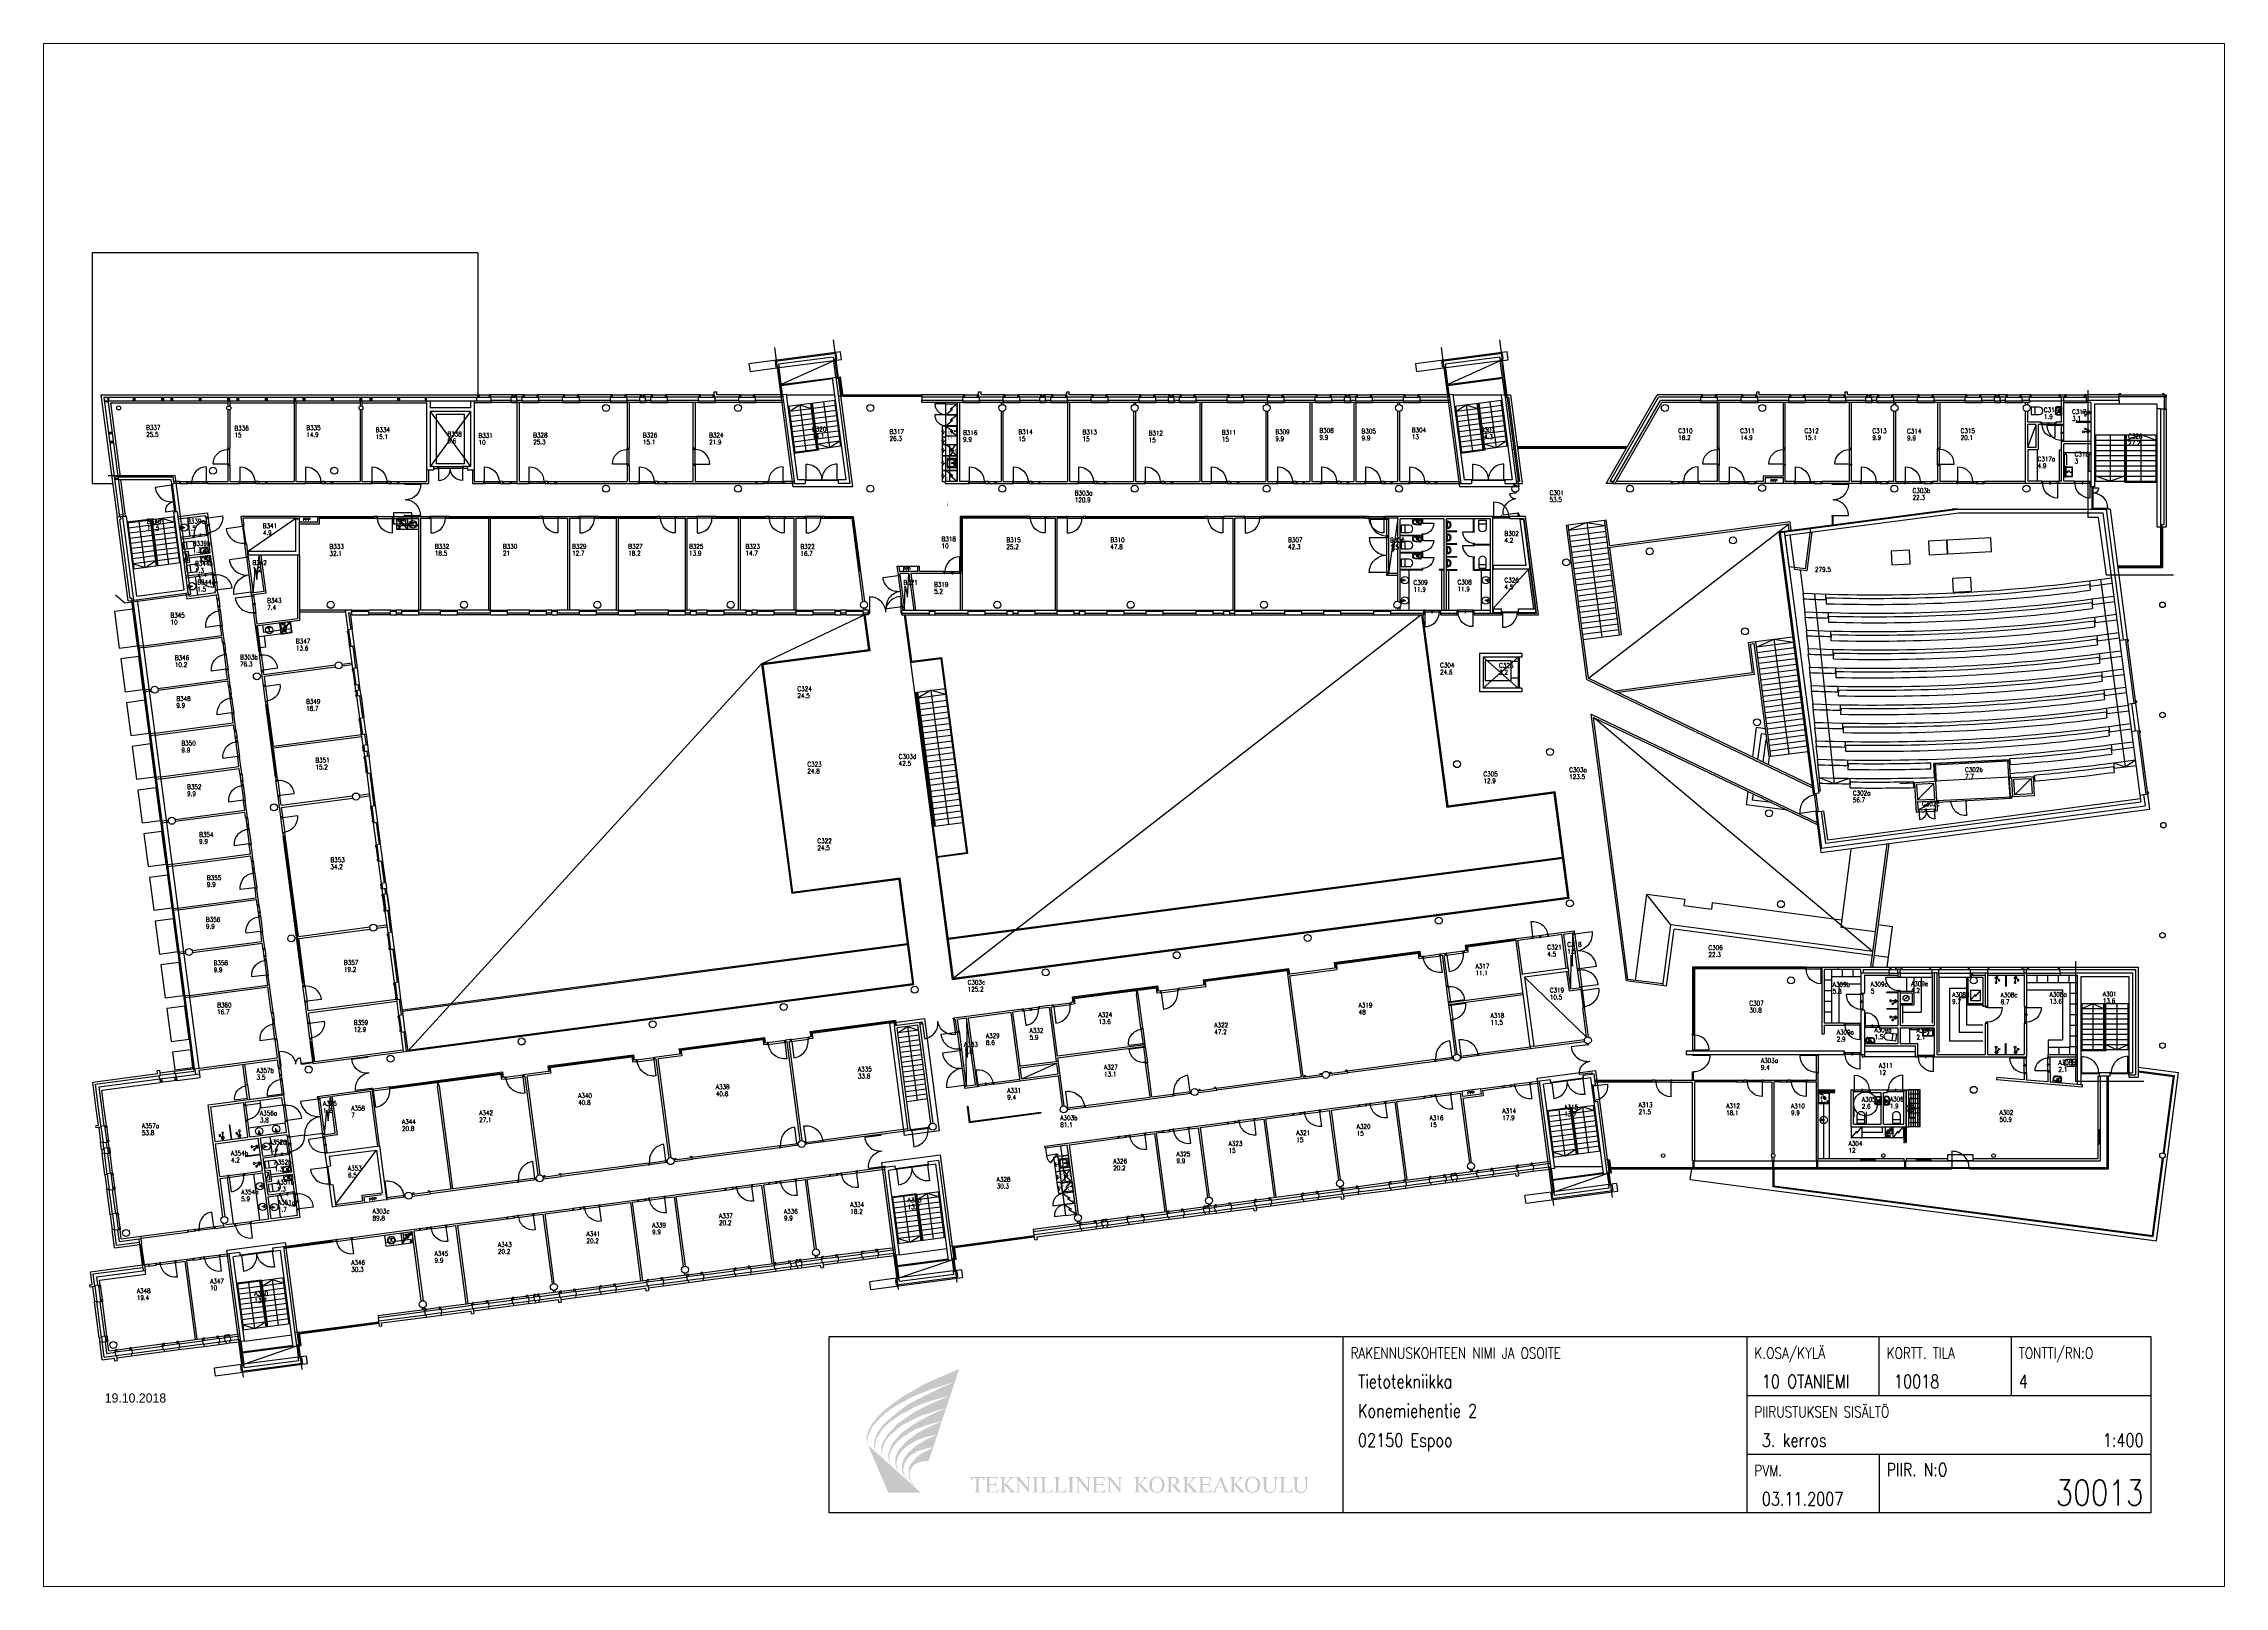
# Paper-space layout 'A4' of a CAD drawing. Extents: x 0 to 297, y 0 to 210.
# The model-space entities are those that its viewports show. They can reach past a viewport. Long polylines and large blocks are cut down to what shows.
import ezdxf
from ezdxf.enums import TextEntityAlignment as Align

# ---------------------------------------------------------------- set-up
doc = ezdxf.new("R2010")
doc.units = 0
doc.header["$LTSCALE"] = 100
doc.header["$MEASUREMENT"] = 0
for name, pattern in [('KL', [2, 1, -1]), ('KP', [4, 2, -2]), ('PALOALUE', [13, 5, -2, 0, -2, 0, -2, 0, -2]), ('PKL', [3, 1, -1, 0, -1]), ('PKP', [6, 2, -2, 0, -2])]:
    doc.linetypes.add(name, pattern=pattern)
doc.layers.get('0').update_dxf_attribs({"linetype": 'CONTINUOUS'})
for name, color, linetype in [('ART1100T0', 7, 'CONTINUOUS'), ('ART1100T3', 7, 'CONTINUOUS'), ('ART1100TB', 7, 'CONTINUOUS'), ('ASHIUS', 253, 'CONTINUOUS'), ('ASKESKI', 253, 'CONTINUOUS'), ('ASKIINTOKALKD', 254, 'CONTINUOUS'), ('ASSANITKAL', 253, 'CONTINUOUS'), ('FM_I', 7, 'CONTINUOUS'), ('GI VAR', 210, 'CONTINUOUS'), ('M00402', 7, 'CONTINUOUS'), ('M06001', 7, 'CONTINUOUS'), ('M06037', 8, 'CONTINUOUS'), ('M06041', 8, 'CONTINUOUS'), ('M06051', 3, 'CONTINUOUS'), ('M06080', 7, 'CONTINUOUS'), ('M06081', 8, 'CONTINUOUS'), ('M09902', 7, 'CONTINUOUS'), ('PALOOS', 1, 'PALOALUE')]:
    doc.layers.add(name, color=color, linetype=linetype)
doc.styles.add('ARIAL', font='arial.ttf')
doc.styles.add('FISO', font='fiso.shx', dxfattribs={"height": 200})
doc.styles.add('S', font='ROMANS.shx', dxfattribs={"width": 0.8})
doc.styles.get("Standard").update_dxf_attribs({"font": 'simplex.shx'})

# ---------------------------------------------------------------- blocks, each defined once
blk = doc.blocks.new('mininimiö')
for color, points in [(253, [(-176.45, 17.1), (-177.24, 17.03), (-177.87, 16.87), (-178.19, 16.71), (-178.42, 16.55), (-178.66, 16.32), (-178.82, 16.08), (-178.9, 15.84), (-179.05, 15.61), (-179.05, 15.29), (-179.05, 14.98), (-178.97, 14.66), (-178.9, 14.35), (-178.66, 14.03), (-178.5, 13.64), (-178.58, 13.72), (-178.82, 14.11), (-179.05, 14.5), (-179.21, 14.9), (-179.21, 15.29), (-179.21, 15.69), (-179.13, 16.08), (-179.05, 16.4), (-178.82, 16.71), (-178.58, 17.03), (-178.34, 17.34), (-178.03, 17.66), (-177.63, 17.97), (-176.77, 18.44), (-175.82, 18.92), (-176.45, 18.84), (-177, 18.68), (-177.56, 18.52), (-178.03, 18.37), (-178.42, 18.13), (-178.82, 17.89), (-179.13, 17.66), (-179.37, 17.34), (-179.6, 17.03), (-179.76, 16.71), (-179.84, 16.4), (-179.92, 16), (-179.92, 15.69), (-179.84, 15.29), (-179.68, 14.9), (-179.45, 14.58), (-179.53, 14.58), (-179.84, 15.06), (-180, 15.45), (-180.08, 15.84), (-180.08, 16.32), (-180.08, 16.71), (-179.92, 17.1), (-179.76, 17.5), (-179.45, 17.89), (-179.13, 18.29), (-178.74, 18.68), (-178.27, 19.07), (-177.79, 19.39), (-176.61, 20.1), (-175.27, 20.65), (-176.06, 20.49), (-176.85, 20.33), (-177.48, 20.1), (-178.11, 19.86), (-178.66, 19.55), (-179.21, 19.23), (-179.6, 18.92), (-180, 18.6), (-180.31, 18.21), (-180.55, 17.81), (-180.71, 17.42), (-180.79, 17.03), (-180.87, 16.63), (-180.79, 16.24), (-180.71, 15.84), (-180.55, 15.45), (-180.55, 15.53), (-180.79, 15.92), (-180.94, 16.4), (-181.02, 16.87), (-181.02, 17.26), (-180.94, 17.73), (-180.71, 18.21), (-180.47, 18.68), (-180.08, 19.07), (-179.68, 19.55), (-179.21, 20.02), (-178.58, 20.41), (-177.95, 20.89), (-177.24, 21.28), (-176.45, 21.67), (-175.59, 22.07), (-174.64, 22.46), (-175.67, 22.23), (-176.61, 21.99), (-177.48, 21.67), (-178.27, 21.36), (-178.97, 20.96), (-179.6, 20.57), (-180.16, 20.18), (-180.63, 19.78), (-181.02, 19.39), (-181.34, 18.92), (-181.57, 18.52), (-181.73, 18.05), (-181.81, 17.66), (-181.81, 17.18), (-181.73, 16.79), (-181.57, 16.4), (-181.81, 16.87), (-181.97, 17.34), (-181.97, 17.81), (-181.89, 18.29), (-181.73, 18.76), (-181.5, 19.31), (-181.18, 19.78), (-180.71, 20.26), (-180.23, 20.81), (-179.6, 21.28), (-178.9, 21.83), (-178.11, 22.3), (-177.24, 22.78), (-176.22, 23.33), (-175.19, 23.8), (-174.09, 24.27), (-175.27, 23.96), (-176.37, 23.56), (-177.4, 23.25), (-178.34, 22.86), (-179.21, 22.38), (-180, 21.99), (-180.63, 21.52), (-181.18, 21.04), (-181.73, 20.57), (-182.13, 20.1), (-182.44, 19.63), (-182.6, 19.07), (-182.76, 18.68), (-182.83, 18.21), (-182.76, 17.73), (-182.6, 17.34), (-182.68, 17.34), (-182.83, 17.81), (-182.91, 18.29), (-182.91, 18.76), (-182.83, 19.31), (-182.6, 19.78), (-182.28, 20.33), (-181.89, 20.89), (-181.34, 21.44), (-180.79, 22.07), (-180, 22.62), (-179.21, 23.17), (-178.27, 23.8), (-177.24, 24.35), (-176.06, 24.9), (-174.8, 25.46), (-173.46, 26.01), (-174.88, 25.61), (-176.22, 25.22), (-177.4, 24.83), (-178.5, 24.35), (-179.45, 23.8), (-180.39, 23.33), (-181.18, 22.78), (-181.81, 22.3), (-182.44, 21.75), (-182.91, 21.2), (-183.23, 20.65), (-183.54, 20.18), (-183.7, 19.63), (-183.78, 19.15), (-183.78, 18.68), (-183.7, 18.21), (-183.7, 18.29), (-183.86, 18.76), (-183.94, 19.23), (-183.86, 19.7), (-183.7, 20.26), (-183.47, 20.89), (-183.07, 21.44), (-182.6, 22.07), (-181.97, 22.62), (-181.26, 23.25), (-180.47, 23.88), (-179.53, 24.59), (-178.42, 25.22), (-177.24, 25.85), (-175.9, 26.48), (-174.48, 27.19), (-172.91, 27.82), (-174.48, 27.35), (-175.98, 26.87), (-177.4, 26.32), (-178.58, 25.85), (-179.76, 25.22), (-180.79, 24.67), (-181.65, 24.12), (-182.44, 23.49), (-183.07, 22.93), (-183.62, 22.3), (-184.1, 21.75), (-184.41, 21.2), (-184.65, 20.65), (-184.8, 20.1), (-184.8, 19.63), (-184.73, 19.15), (-184.73, 19.23), (-184.88, 19.7), (-184.96, 20.18), (-184.8, 20.73), (-184.65, 21.28), (-184.33, 21.91), (-183.86, 22.54), (-183.31, 23.17), (-182.68, 23.8), (-181.81, 24.51), (-180.87, 25.22), (-179.84, 25.93), (-178.58, 26.64), (-177.24, 27.43), (-175.74, 28.13), (-174.09, 28.84), (-172.28, 29.63)]), (256, [(-177.56, 12.77), (-184.73, 19.23), (-181.97, 12.77)])]:
    blk.add_hatch(color=color).paths.add_polyline_path(points)
h = blk.add_hatch(color=256)
h.paths.add_polyline_path([(-126.92, 14.82), (-126.92, 14.88), (-126.03, 14.88), (-126.03, 14.82), (-126.11, 14.81), (-126.16, 14.8), (-126.22, 14.78), (-126.25, 14.76), (-126.28, 14.71), (-126.3, 14.66), (-126.31, 14.58), (-126.31, 14.49), (-126.31, 13.59), (-126.3, 13.41), (-126.28, 13.27), (-126.25, 13.2), (-126.23, 13.14), (-126.2, 13.09), (-126.16, 13.03), (-126.13, 13), (-126.09, 12.95), (-126.04, 12.93), (-125.99, 12.9), (-125.93, 12.89), (-125.86, 12.87), (-125.8, 12.87), (-125.73, 12.85), (-125.65, 12.87), (-125.59, 12.87), (-125.52, 12.89), (-125.46, 12.91), (-125.41, 12.93), (-125.35, 12.97), (-125.31, 13), (-125.26, 13.04), (-125.22, 13.1), (-125.19, 13.15), (-125.15, 13.21), (-125.13, 13.28), (-125.12, 13.34), (-125.11, 13.42), (-125.1, 13.5), (-125.1, 13.58), (-125.1, 14.49), (-125.1, 14.58), (-125.11, 14.64), (-125.13, 14.7), (-125.15, 14.74), (-125.2, 14.78), (-125.24, 14.8), (-125.31, 14.81), (-125.39, 14.82), (-125.39, 14.88), (-124.69, 14.88), (-124.69, 14.82), (-124.75, 14.81), (-124.81, 14.8), (-124.85, 14.78), (-124.89, 14.74), (-124.92, 14.7), (-124.93, 14.64), (-124.94, 14.57), (-124.94, 14.48), (-124.94, 13.62), (-124.95, 13.51), (-124.96, 13.41), (-124.98, 13.31), (-125, 13.23), (-125.03, 13.14), (-125.06, 13.08), (-125.11, 13.01), (-125.16, 12.94), (-125.22, 12.89), (-125.28, 12.84), (-125.35, 12.81), (-125.42, 12.78), (-125.51, 12.74), (-125.6, 12.73), (-125.69, 12.72), (-125.79, 12.71), (-125.89, 12.72), (-125.99, 12.73), (-126.09, 12.74), (-126.16, 12.78), (-126.25, 12.81), (-126.32, 12.84), (-126.39, 12.89), (-126.44, 12.94), (-126.49, 13), (-126.53, 13.05), (-126.57, 13.12), (-126.59, 13.19), (-126.6, 13.28), (-126.62, 13.37), (-126.62, 13.47), (-126.63, 13.59), (-126.63, 14.38), (-126.63, 14.51), (-126.64, 14.61), (-126.67, 14.69), (-126.69, 14.74), (-126.72, 14.78), (-126.78, 14.8), (-126.84, 14.81)])
h.paths.add_polyline_path([(-128.73, 12.78), (-128.73, 12.83), (-128.71, 12.83), (-128.64, 12.84), (-128.58, 12.85), (-128.53, 12.88), (-128.5, 12.9), (-128.47, 12.94), (-128.45, 13), (-128.44, 13.07), (-128.43, 13.15), (-128.43, 14.53), (-128.44, 14.61), (-128.45, 14.68), (-128.47, 14.73), (-128.5, 14.77), (-128.53, 14.79), (-128.58, 14.8), (-128.64, 14.81), (-128.72, 14.82), (-128.73, 14.88), (-127.81, 14.88), (-127.81, 14.82), (-127.83, 14.82), (-127.9, 14.81), (-127.97, 14.8), (-128.01, 14.78), (-128.05, 14.76), (-128.08, 14.72), (-128.1, 14.67), (-128.11, 14.6), (-128.11, 14.53), (-128.11, 13.11), (-128.11, 13.04), (-128.1, 13), (-128.09, 12.95), (-128.08, 12.93), (-128.05, 12.92), (-128.01, 12.91), (-127.97, 12.9), (-127.91, 12.9), (-127.57, 12.9), (-127.45, 12.91), (-127.37, 12.92), (-127.28, 12.95), (-127.2, 13), (-127.13, 13.07), (-127.07, 13.13), (-127.01, 13.22), (-126.97, 13.33), (-126.9, 13.33), (-127.07, 12.78)])
h.paths.add_polyline_path([(-131.11, 14.82), (-131.11, 14.88), (-130.22, 14.88), (-130.22, 14.82), (-130.3, 14.81), (-130.37, 14.8), (-130.41, 14.78), (-130.44, 14.76), (-130.47, 14.71), (-130.49, 14.66), (-130.5, 14.58), (-130.5, 14.49), (-130.5, 13.59), (-130.49, 13.41), (-130.47, 13.27), (-130.44, 13.2), (-130.42, 13.14), (-130.39, 13.09), (-130.36, 13.03), (-130.32, 13), (-130.28, 12.95), (-130.23, 12.93), (-130.18, 12.9), (-130.12, 12.89), (-130.06, 12.87), (-129.99, 12.87), (-129.92, 12.85), (-129.84, 12.87), (-129.78, 12.87), (-129.71, 12.89), (-129.66, 12.91), (-129.6, 12.93), (-129.54, 12.97), (-129.5, 13), (-129.46, 13.04), (-129.41, 13.1), (-129.38, 13.15), (-129.36, 13.21), (-129.32, 13.28), (-129.31, 13.34), (-129.3, 13.42), (-129.29, 13.5), (-129.29, 13.58), (-129.29, 14.49), (-129.29, 14.58), (-129.3, 14.64), (-129.32, 14.7), (-129.34, 14.74), (-129.39, 14.78), (-129.43, 14.8), (-129.5, 14.81), (-129.58, 14.82), (-129.58, 14.88), (-128.88, 14.88), (-128.88, 14.82), (-128.94, 14.81), (-129, 14.8), (-129.04, 14.78), (-129.08, 14.74), (-129.11, 14.7), (-129.12, 14.64), (-129.13, 14.57), (-129.14, 14.48), (-129.14, 13.62), (-129.14, 13.51), (-129.16, 13.41), (-129.17, 13.31), (-129.19, 13.23), (-129.22, 13.14), (-129.26, 13.08), (-129.3, 13.01), (-129.36, 12.94), (-129.41, 12.89), (-129.47, 12.84), (-129.54, 12.81), (-129.61, 12.78), (-129.7, 12.74), (-129.79, 12.73), (-129.88, 12.72), (-129.98, 12.71), (-130.09, 12.72), (-130.18, 12.73), (-130.28, 12.74), (-130.37, 12.78), (-130.44, 12.81), (-130.51, 12.84), (-130.58, 12.89), (-130.63, 12.94), (-130.68, 13), (-130.72, 13.05), (-130.76, 13.12), (-130.78, 13.19), (-130.8, 13.28), (-130.81, 13.37), (-130.81, 13.47), (-130.82, 13.59), (-130.82, 14.38), (-130.82, 14.51), (-130.83, 14.61), (-130.86, 14.69), (-130.88, 14.74), (-130.91, 14.78), (-130.97, 14.8), (-131.03, 14.81)])
h.paths.add_polyline_path([(-133.39, 13.83), (-133.39, 13.96), (-133.38, 14.07), (-133.36, 14.18), (-133.32, 14.28), (-133.28, 14.38), (-133.23, 14.47), (-133.18, 14.54), (-133.11, 14.62), (-133.03, 14.7), (-132.96, 14.76), (-132.87, 14.81), (-132.78, 14.86), (-132.68, 14.89), (-132.58, 14.91), (-132.47, 14.92), (-132.36, 14.93), (-132.25, 14.92), (-132.13, 14.91), (-132.03, 14.89), (-131.93, 14.86), (-131.85, 14.81), (-131.76, 14.76), (-131.68, 14.7), (-131.6, 14.62), (-131.53, 14.54), (-131.48, 14.47), (-131.42, 14.38), (-131.39, 14.28), (-131.36, 14.18), (-131.33, 14.07), (-131.32, 13.96), (-131.31, 13.83), (-131.32, 13.71), (-131.33, 13.59), (-131.36, 13.48), (-131.39, 13.38), (-131.42, 13.28), (-131.48, 13.19), (-131.53, 13.11), (-131.6, 13.02), (-131.68, 12.95), (-131.76, 12.9), (-131.85, 12.84), (-131.93, 12.8), (-132.03, 12.77), (-132.13, 12.74), (-132.25, 12.73), (-132.36, 12.72), (-132.47, 12.73), (-132.58, 12.74), (-132.68, 12.77), (-132.78, 12.8), (-132.87, 12.84), (-132.96, 12.9), (-133.03, 12.95), (-133.11, 13.02), (-133.18, 13.11), (-133.23, 13.19), (-133.28, 13.28), (-133.32, 13.38), (-133.36, 13.48), (-133.38, 13.59), (-133.39, 13.71)])
h.paths.add_polyline_path([(-133.05, 13.83), (-133.05, 13.72), (-133.03, 13.61), (-133.02, 13.51), (-133, 13.42), (-132.98, 13.33), (-132.95, 13.25), (-132.9, 13.18), (-132.86, 13.11), (-132.81, 13.04), (-132.76, 12.99), (-132.7, 12.94), (-132.65, 12.91), (-132.58, 12.88), (-132.5, 12.85), (-132.43, 12.84), (-132.36, 12.84), (-132.28, 12.84), (-132.2, 12.85), (-132.13, 12.88), (-132.07, 12.91), (-132.01, 12.94), (-131.96, 12.99), (-131.9, 13.04), (-131.85, 13.11), (-131.8, 13.18), (-131.77, 13.25), (-131.73, 13.33), (-131.71, 13.42), (-131.69, 13.51), (-131.68, 13.61), (-131.67, 13.72), (-131.67, 13.83), (-131.67, 13.94), (-131.68, 14.04), (-131.69, 14.14), (-131.71, 14.23), (-131.73, 14.32), (-131.77, 14.4), (-131.8, 14.48), (-131.85, 14.54), (-131.9, 14.61), (-131.96, 14.67), (-132.01, 14.71), (-132.07, 14.74), (-132.13, 14.78), (-132.2, 14.8), (-132.28, 14.81), (-132.36, 14.81), (-132.43, 14.81), (-132.5, 14.8), (-132.58, 14.78), (-132.65, 14.74), (-132.7, 14.71), (-132.76, 14.67), (-132.81, 14.61), (-132.86, 14.54), (-132.9, 14.48), (-132.95, 14.4), (-132.98, 14.32), (-133, 14.23), (-133.02, 14.14), (-133.03, 14.04), (-133.05, 13.94)], flags=16)
h.paths.add_polyline_path([(-135.5, 12.78), (-135.5, 12.83), (-135.47, 12.83), (-135.4, 12.84), (-135.35, 12.85), (-135.3, 12.88), (-135.27, 12.9), (-135.24, 12.93), (-135.22, 12.99), (-135.21, 13.04), (-135.2, 13.11), (-135.2, 14.51), (-135.21, 14.59), (-135.22, 14.67), (-135.24, 14.71), (-135.27, 14.76), (-135.3, 14.78), (-135.36, 14.8), (-135.41, 14.81), (-135.49, 14.82), (-135.5, 14.88), (-134.6, 14.88), (-134.6, 14.82), (-134.68, 14.81), (-134.75, 14.8), (-134.79, 14.78), (-134.82, 14.76), (-134.86, 14.72), (-134.87, 14.67), (-134.88, 14.6), (-134.89, 14.51), (-134.89, 13.87), (-134.87, 13.87), (-134.85, 13.88), (-134.82, 13.9), (-134.79, 13.92), (-134.29, 14.44), (-134.21, 14.53), (-134.16, 14.61), (-134.12, 14.68), (-134.11, 14.72), (-134.11, 14.74), (-134.12, 14.76), (-134.14, 14.78), (-134.16, 14.79), (-134.21, 14.81), (-134.31, 14.82), (-134.31, 14.88), (-133.52, 14.88), (-133.52, 14.82), (-133.59, 14.81), (-133.66, 14.8), (-133.72, 14.78), (-133.78, 14.76), (-133.85, 14.72), (-133.9, 14.68), (-133.97, 14.62), (-134.02, 14.56), (-134.57, 13.97), (-133.69, 13.03), (-133.6, 12.94), (-133.51, 12.89), (-133.43, 12.85), (-133.36, 12.83), (-133.36, 12.78), (-134.3, 12.78), (-134.3, 12.83), (-134.17, 12.85), (-134.11, 12.87), (-134.08, 12.89), (-134.07, 12.93), (-134.08, 12.95), (-134.09, 12.98), (-134.11, 13.01), (-134.15, 13.05), (-134.78, 13.73), (-134.79, 13.74), (-134.82, 13.77), (-134.87, 13.78), (-134.88, 13.78), (-134.89, 13.78), (-134.89, 13.11), (-134.88, 13.03), (-134.88, 12.98), (-134.86, 12.93), (-134.84, 12.9), (-134.79, 12.88), (-134.75, 12.85), (-134.68, 12.84), (-134.6, 12.83), (-134.6, 12.78)])
h.paths.add_polyline_path([(-137.81, 12.78), (-137.81, 12.83), (-137.77, 12.84), (-137.73, 12.85), (-137.69, 12.87), (-137.66, 12.9), (-137.63, 12.93), (-137.59, 12.98), (-137.56, 13.03), (-137.53, 13.11), (-136.7, 14.92), (-136.63, 14.92), (-135.84, 13.08), (-135.8, 13.01), (-135.77, 12.97), (-135.74, 12.92), (-135.71, 12.89), (-135.68, 12.87), (-135.64, 12.84), (-135.6, 12.83), (-135.55, 12.83), (-135.55, 12.78), (-136.38, 12.78), (-136.38, 12.83), (-136.28, 12.84), (-136.2, 12.87), (-136.19, 12.89), (-136.17, 12.91), (-136.16, 12.94), (-136.16, 12.98), (-136.16, 13), (-136.17, 13.02), (-136.17, 13.04), (-136.18, 13.07), (-136.35, 13.47), (-137.2, 13.47), (-137.35, 13.13), (-137.37, 13.08), (-137.38, 13.03), (-137.39, 13), (-137.39, 12.97), (-137.39, 12.93), (-137.38, 12.91), (-137.37, 12.89), (-137.35, 12.87), (-137.27, 12.84), (-137.18, 12.83), (-137.16, 12.83), (-137.16, 12.78)])
h.paths.add_polyline_path([(-137.16, 13.59), (-136.39, 13.59), (-136.76, 14.48)], flags=16)
h.paths.add_polyline_path([(-139.76, 12.78), (-139.76, 12.83), (-139.68, 12.84), (-139.62, 12.85), (-139.56, 12.88), (-139.53, 12.9), (-139.5, 12.93), (-139.48, 12.98), (-139.47, 13.04), (-139.47, 13.12), (-139.47, 14.53), (-139.47, 14.61), (-139.48, 14.67), (-139.5, 14.72), (-139.53, 14.76), (-139.56, 14.78), (-139.62, 14.8), (-139.68, 14.81), (-139.76, 14.82), (-139.76, 14.88), (-138.05, 14.88), (-138.01, 14.41), (-138.08, 14.41), (-138.1, 14.51), (-138.13, 14.59), (-138.16, 14.64), (-138.19, 14.69), (-138.25, 14.72), (-138.31, 14.74), (-138.39, 14.76), (-138.49, 14.76), (-139, 14.76), (-139.08, 14.76), (-139.13, 14.73), (-139.14, 14.69), (-139.15, 14.61), (-139.15, 14.04), (-139.15, 13.99), (-139.14, 13.96), (-139.1, 13.94), (-139.05, 13.94), (-138.65, 13.94), (-138.55, 13.94), (-138.46, 13.96), (-138.39, 13.98), (-138.35, 14), (-138.31, 14.04), (-138.29, 14.09), (-138.27, 14.16), (-138.27, 14.24), (-138.2, 14.24), (-138.2, 13.51), (-138.27, 13.51), (-138.27, 13.6), (-138.29, 13.67), (-138.31, 13.72), (-138.35, 13.76), (-138.39, 13.79), (-138.46, 13.81), (-138.55, 13.82), (-138.65, 13.82), (-139.06, 13.82), (-139.1, 13.82), (-139.13, 13.8), (-139.15, 13.78), (-139.15, 13.72), (-139.15, 13.09), (-139.14, 13), (-139.12, 12.94), (-139.1, 12.92), (-139.07, 12.91), (-139.05, 12.91), (-139, 12.9), (-138.54, 12.9), (-138.4, 12.91), (-138.29, 12.92), (-138.19, 12.95), (-138.13, 12.99), (-138.06, 13.04), (-138, 13.11), (-137.95, 13.21), (-137.9, 13.32), (-137.85, 13.29), (-138, 12.78)])
h.paths.add_polyline_path([(-141.91, 12.78), (-141.91, 12.83), (-141.87, 12.83), (-141.81, 12.84), (-141.75, 12.85), (-141.71, 12.88), (-141.67, 12.9), (-141.64, 12.93), (-141.63, 12.99), (-141.62, 13.04), (-141.61, 13.11), (-141.61, 14.51), (-141.62, 14.59), (-141.63, 14.67), (-141.64, 14.71), (-141.67, 14.76), (-141.71, 14.78), (-141.75, 14.8), (-141.82, 14.81), (-141.89, 14.82), (-141.89, 14.88), (-140.99, 14.88), (-140.99, 14.82), (-141.08, 14.81), (-141.14, 14.8), (-141.19, 14.78), (-141.23, 14.76), (-141.26, 14.72), (-141.27, 14.67), (-141.28, 14.6), (-141.29, 14.51), (-141.29, 13.87), (-141.27, 13.87), (-141.25, 13.88), (-141.23, 13.9), (-141.19, 13.92), (-140.69, 14.44), (-140.62, 14.53), (-140.56, 14.61), (-140.52, 14.68), (-140.5, 14.72), (-140.52, 14.74), (-140.52, 14.76), (-140.54, 14.78), (-140.56, 14.79), (-140.62, 14.81), (-140.72, 14.82), (-140.72, 14.88), (-139.93, 14.88), (-139.93, 14.82), (-139.99, 14.81), (-140.06, 14.8), (-140.13, 14.78), (-140.18, 14.76), (-140.24, 14.72), (-140.3, 14.68), (-140.36, 14.62), (-140.43, 14.56), (-140.97, 13.97), (-140.09, 13.03), (-139.99, 12.94), (-139.92, 12.89), (-139.84, 12.85), (-139.76, 12.83), (-139.76, 12.78), (-140.69, 12.78), (-140.69, 12.83), (-140.57, 12.85), (-140.5, 12.87), (-140.48, 12.89), (-140.47, 12.93), (-140.48, 12.95), (-140.49, 12.98), (-140.52, 13.01), (-140.55, 13.05), (-141.18, 13.73), (-141.18, 13.74), (-141.23, 13.77), (-141.26, 13.78), (-141.27, 13.78), (-141.28, 13.78), (-141.29, 13.78), (-141.29, 13.11), (-141.28, 13.03), (-141.27, 12.98), (-141.26, 12.93), (-141.23, 12.9), (-141.19, 12.88), (-141.15, 12.85), (-141.08, 12.84), (-141.01, 12.83), (-141.01, 12.78)])
h.paths.add_polyline_path([(-144.1, 12.78), (-144.1, 12.83), (-144.06, 12.83), (-144, 12.84), (-143.94, 12.85), (-143.88, 12.88), (-143.85, 12.9), (-143.83, 12.94), (-143.81, 12.99), (-143.8, 13.05), (-143.8, 13.13), (-143.8, 14.56), (-143.8, 14.62), (-143.81, 14.68), (-143.83, 14.72), (-143.86, 14.76), (-143.9, 14.79), (-143.95, 14.8), (-144.02, 14.81), (-144.1, 14.82), (-144.1, 14.88), (-143.08, 14.88), (-142.92, 14.88), (-142.78, 14.84), (-142.72, 14.82), (-142.66, 14.8), (-142.62, 14.78), (-142.56, 14.74), (-142.53, 14.7), (-142.48, 14.67), (-142.46, 14.62), (-142.43, 14.57), (-142.42, 14.52), (-142.39, 14.47), (-142.38, 14.4), (-142.38, 14.33), (-142.39, 14.23), (-142.42, 14.14), (-142.46, 14.07), (-142.52, 13.99), (-142.58, 13.93), (-142.67, 13.88), (-142.77, 13.83), (-142.88, 13.8), (-142.69, 13.56), (-142.54, 13.34), (-142.41, 13.18), (-142.29, 13.05), (-142.21, 12.97), (-142.13, 12.9), (-142.07, 12.85), (-142.02, 12.83), (-142.02, 12.78), (-142.47, 12.78), (-142.56, 12.88), (-142.66, 12.99), (-142.75, 13.11), (-142.85, 13.22), (-142.94, 13.34), (-143.04, 13.47), (-143.13, 13.6), (-143.23, 13.73), (-143.41, 13.73), (-143.44, 13.73), (-143.47, 13.71), (-143.48, 13.69), (-143.48, 13.66), (-143.48, 13.13), (-143.48, 13.05), (-143.47, 12.99), (-143.45, 12.94), (-143.43, 12.9), (-143.38, 12.88), (-143.34, 12.85), (-143.27, 12.84), (-143.19, 12.83), (-143.17, 12.83), (-143.17, 12.78)])
h.paths.add_polyline_path([(-143.48, 13.92), (-143.48, 13.89), (-143.46, 13.87), (-143.44, 13.84), (-143.41, 13.84), (-143.24, 13.86), (-143.09, 13.87), (-143.03, 13.89), (-142.97, 13.91), (-142.93, 13.93), (-142.88, 13.96), (-142.84, 13.99), (-142.81, 14.02), (-142.78, 14.07), (-142.76, 14.11), (-142.74, 14.16), (-142.73, 14.21), (-142.72, 14.27), (-142.72, 14.32), (-142.73, 14.43), (-142.75, 14.52), (-142.77, 14.57), (-142.79, 14.6), (-142.83, 14.63), (-142.85, 14.67), (-142.93, 14.71), (-143.03, 14.74), (-143.15, 14.77), (-143.28, 14.77), (-143.35, 14.77), (-143.4, 14.76), (-143.43, 14.76), (-143.45, 14.73), (-143.46, 14.72), (-143.47, 14.69), (-143.48, 14.66), (-143.48, 14.6)], flags=16)
h.paths.add_polyline_path([(-146.42, 13.83), (-146.42, 13.96), (-146.41, 14.07), (-146.39, 14.18), (-146.35, 14.28), (-146.31, 14.38), (-146.26, 14.47), (-146.21, 14.54), (-146.14, 14.62), (-146.06, 14.7), (-145.99, 14.76), (-145.9, 14.81), (-145.81, 14.86), (-145.71, 14.89), (-145.61, 14.91), (-145.5, 14.92), (-145.38, 14.93), (-145.26, 14.92), (-145.16, 14.91), (-145.05, 14.89), (-144.96, 14.86), (-144.86, 14.81), (-144.78, 14.76), (-144.71, 14.7), (-144.63, 14.62), (-144.56, 14.54), (-144.51, 14.47), (-144.45, 14.38), (-144.42, 14.28), (-144.38, 14.18), (-144.36, 14.07), (-144.35, 13.96), (-144.34, 13.83), (-144.35, 13.71), (-144.36, 13.59), (-144.38, 13.48), (-144.42, 13.38), (-144.45, 13.28), (-144.51, 13.19), (-144.56, 13.11), (-144.63, 13.02), (-144.71, 12.95), (-144.78, 12.9), (-144.86, 12.84), (-144.96, 12.8), (-145.05, 12.77), (-145.16, 12.74), (-145.26, 12.73), (-145.38, 12.72), (-145.5, 12.73), (-145.61, 12.74), (-145.71, 12.77), (-145.81, 12.8), (-145.9, 12.84), (-145.99, 12.9), (-146.06, 12.95), (-146.14, 13.02), (-146.21, 13.11), (-146.26, 13.19), (-146.31, 13.28), (-146.35, 13.38), (-146.39, 13.48), (-146.41, 13.59), (-146.42, 13.71)])
h.paths.add_polyline_path([(-146.07, 13.83), (-146.07, 13.72), (-146.06, 13.61), (-146.05, 13.51), (-146.03, 13.42), (-146, 13.33), (-145.97, 13.25), (-145.93, 13.18), (-145.89, 13.11), (-145.84, 13.04), (-145.79, 12.99), (-145.73, 12.94), (-145.66, 12.91), (-145.61, 12.88), (-145.53, 12.85), (-145.46, 12.84), (-145.38, 12.84), (-145.31, 12.84), (-145.23, 12.85), (-145.16, 12.88), (-145.1, 12.91), (-145.04, 12.94), (-144.97, 12.99), (-144.93, 13.04), (-144.87, 13.11), (-144.83, 13.18), (-144.8, 13.25), (-144.76, 13.33), (-144.74, 13.42), (-144.72, 13.51), (-144.7, 13.61), (-144.7, 13.72), (-144.68, 13.83), (-144.7, 13.94), (-144.7, 14.04), (-144.72, 14.14), (-144.74, 14.23), (-144.76, 14.32), (-144.8, 14.4), (-144.83, 14.48), (-144.87, 14.54), (-144.93, 14.61), (-144.97, 14.67), (-145.04, 14.71), (-145.1, 14.74), (-145.16, 14.78), (-145.23, 14.8), (-145.31, 14.81), (-145.38, 14.81), (-145.46, 14.81), (-145.53, 14.8), (-145.61, 14.78), (-145.66, 14.74), (-145.73, 14.71), (-145.79, 14.67), (-145.84, 14.61), (-145.89, 14.54), (-145.93, 14.48), (-145.97, 14.4), (-146, 14.32), (-146.03, 14.23), (-146.05, 14.14), (-146.06, 14.04), (-146.07, 13.94)], flags=16)
h.paths.add_polyline_path([(-148.53, 12.78), (-148.53, 12.83), (-148.5, 12.83), (-148.43, 12.84), (-148.38, 12.85), (-148.33, 12.88), (-148.3, 12.9), (-148.26, 12.93), (-148.25, 12.99), (-148.24, 13.04), (-148.23, 13.11), (-148.23, 14.51), (-148.24, 14.59), (-148.25, 14.67), (-148.26, 14.71), (-148.3, 14.76), (-148.33, 14.78), (-148.39, 14.8), (-148.44, 14.81), (-148.52, 14.82), (-148.52, 14.88), (-147.63, 14.88), (-147.63, 14.82), (-147.71, 14.81), (-147.76, 14.8), (-147.82, 14.78), (-147.85, 14.76), (-147.89, 14.72), (-147.9, 14.67), (-147.91, 14.6), (-147.92, 14.51), (-147.92, 13.87), (-147.9, 13.87), (-147.87, 13.88), (-147.85, 13.9), (-147.82, 13.92), (-147.32, 14.44), (-147.24, 14.53), (-147.19, 14.61), (-147.14, 14.68), (-147.13, 14.72), (-147.14, 14.74), (-147.14, 14.76), (-147.16, 14.78), (-147.19, 14.79), (-147.24, 14.81), (-147.34, 14.82), (-147.34, 14.88), (-146.55, 14.88), (-146.55, 14.82), (-146.62, 14.81), (-146.69, 14.8), (-146.75, 14.78), (-146.81, 14.76), (-146.86, 14.72), (-146.93, 14.68), (-146.99, 14.62), (-147.05, 14.56), (-147.6, 13.97), (-146.72, 13.03), (-146.62, 12.94), (-146.54, 12.89), (-146.46, 12.85), (-146.39, 12.83), (-146.39, 12.78), (-147.32, 12.78), (-147.32, 12.83), (-147.2, 12.85), (-147.13, 12.87), (-147.11, 12.89), (-147.1, 12.93), (-147.11, 12.95), (-147.12, 12.98), (-147.14, 13.01), (-147.17, 13.05), (-147.81, 13.73), (-147.81, 13.74), (-147.85, 13.77), (-147.89, 13.78), (-147.9, 13.78), (-147.91, 13.78), (-147.92, 13.78), (-147.92, 13.11), (-147.91, 13.03), (-147.9, 12.98), (-147.89, 12.93), (-147.85, 12.9), (-147.82, 12.88), (-147.77, 12.85), (-147.71, 12.84), (-147.63, 12.83), (-147.63, 12.78)])
h.paths.add_polyline_path([(-151.79, 13.13), (-151.79, 13.04), (-151.78, 12.99), (-151.77, 12.93), (-151.73, 12.9), (-151.7, 12.88), (-151.65, 12.87), (-151.59, 12.84), (-151.5, 12.83), (-151.5, 12.78), (-152.22, 12.78), (-152.22, 12.83), (-152.14, 12.84), (-152.08, 12.87), (-152.02, 12.88), (-151.99, 12.9), (-151.97, 12.93), (-151.94, 12.99), (-151.93, 13.04), (-151.93, 13.13), (-151.93, 14.6), (-152, 14.69), (-152.05, 14.76), (-152.1, 14.78), (-152.13, 14.8), (-152.18, 14.81), (-152.22, 14.82), (-152.22, 14.88), (-151.71, 14.88), (-150.52, 13.39), (-150.52, 14.53), (-150.52, 14.61), (-150.53, 14.68), (-150.55, 14.72), (-150.58, 14.76), (-150.61, 14.78), (-150.65, 14.8), (-150.72, 14.81), (-150.81, 14.82), (-150.81, 14.88), (-150.09, 14.88), (-150.09, 14.82), (-150.16, 14.81), (-150.23, 14.8), (-150.29, 14.78), (-150.32, 14.76), (-150.34, 14.72), (-150.36, 14.68), (-150.38, 14.61), (-150.38, 14.53), (-150.38, 12.78), (-150.43, 12.78), (-151.79, 14.48)])
h.paths.add_polyline_path([(-154.24, 12.78), (-154.23, 12.83), (-154.16, 12.84), (-154.09, 12.85), (-154.04, 12.88), (-154, 12.9), (-153.98, 12.93), (-153.96, 12.98), (-153.94, 13.04), (-153.94, 13.12), (-153.94, 14.53), (-153.94, 14.61), (-153.96, 14.67), (-153.98, 14.72), (-154, 14.76), (-154.03, 14.78), (-154.09, 14.8), (-154.16, 14.81), (-154.24, 14.82), (-154.24, 14.88), (-152.52, 14.88), (-152.5, 14.41), (-152.55, 14.41), (-152.58, 14.51), (-152.6, 14.59), (-152.63, 14.64), (-152.68, 14.69), (-152.72, 14.72), (-152.79, 14.74), (-152.88, 14.76), (-152.98, 14.76), (-153.48, 14.76), (-153.56, 14.76), (-153.6, 14.73), (-153.62, 14.69), (-153.62, 14.61), (-153.62, 14.04), (-153.62, 13.99), (-153.61, 13.96), (-153.58, 13.94), (-153.53, 13.94), (-153.13, 13.94), (-153.02, 13.94), (-152.93, 13.96), (-152.87, 13.98), (-152.82, 14), (-152.79, 14.04), (-152.77, 14.09), (-152.75, 14.16), (-152.74, 14.24), (-152.68, 14.24), (-152.68, 13.51), (-152.74, 13.51), (-152.75, 13.6), (-152.77, 13.67), (-152.79, 13.72), (-152.82, 13.76), (-152.87, 13.79), (-152.93, 13.81), (-153.02, 13.82), (-153.13, 13.82), (-153.53, 13.82), (-153.58, 13.82), (-153.61, 13.8), (-153.62, 13.78), (-153.62, 13.72), (-153.62, 13.09), (-153.62, 13), (-153.6, 12.94), (-153.58, 12.92), (-153.56, 12.91), (-153.52, 12.91), (-153.48, 12.9), (-153.01, 12.9), (-152.88, 12.91), (-152.77, 12.92), (-152.68, 12.95), (-152.6, 12.99), (-152.54, 13.04), (-152.49, 13.11), (-152.43, 13.21), (-152.38, 13.32), (-152.32, 13.29), (-152.48, 12.78)])
h.paths.add_polyline_path([(-156.05, 13.13), (-156.05, 13.04), (-156.03, 12.99), (-156.01, 12.93), (-155.99, 12.9), (-155.96, 12.88), (-155.9, 12.87), (-155.83, 12.84), (-155.76, 12.83), (-155.76, 12.78), (-156.48, 12.78), (-156.48, 12.83), (-156.39, 12.84), (-156.32, 12.87), (-156.28, 12.88), (-156.25, 12.9), (-156.21, 12.93), (-156.2, 12.99), (-156.19, 13.04), (-156.19, 13.13), (-156.19, 14.6), (-156.25, 14.69), (-156.31, 14.76), (-156.35, 14.78), (-156.39, 14.8), (-156.43, 14.81), (-156.48, 14.82), (-156.48, 14.88), (-155.96, 14.88), (-154.77, 13.39), (-154.77, 14.53), (-154.78, 14.61), (-154.79, 14.68), (-154.8, 14.72), (-154.82, 14.76), (-154.86, 14.78), (-154.91, 14.8), (-154.98, 14.81), (-155.06, 14.82), (-155.06, 14.88), (-154.33, 14.88), (-154.33, 14.82), (-154.42, 14.81), (-154.49, 14.8), (-154.53, 14.78), (-154.58, 14.76), (-154.6, 14.72), (-154.61, 14.68), (-154.62, 14.61), (-154.62, 14.53), (-154.62, 12.78), (-154.69, 12.78), (-156.05, 14.48)])
h.paths.add_polyline_path([(-157.55, 12.78), (-157.55, 12.83), (-157.47, 12.84), (-157.4, 12.85), (-157.35, 12.88), (-157.31, 12.9), (-157.28, 12.93), (-157.27, 12.98), (-157.26, 13.04), (-157.25, 13.12), (-157.25, 14.53), (-157.26, 14.61), (-157.27, 14.67), (-157.28, 14.72), (-157.31, 14.76), (-157.35, 14.78), (-157.4, 14.8), (-157.47, 14.81), (-157.55, 14.82), (-157.55, 14.88), (-156.63, 14.88), (-156.63, 14.82), (-156.71, 14.81), (-156.78, 14.8), (-156.83, 14.78), (-156.87, 14.76), (-156.89, 14.72), (-156.91, 14.67), (-156.92, 14.61), (-156.92, 14.53), (-156.92, 13.12), (-156.92, 13.04), (-156.91, 12.99), (-156.89, 12.93), (-156.87, 12.9), (-156.82, 12.88), (-156.78, 12.85), (-156.71, 12.84), (-156.63, 12.83), (-156.63, 12.78)])
h.paths.add_polyline_path([(-159.44, 12.78), (-159.44, 12.83), (-159.41, 12.83), (-159.35, 12.84), (-159.28, 12.85), (-159.24, 12.88), (-159.2, 12.9), (-159.17, 12.94), (-159.16, 13), (-159.15, 13.07), (-159.14, 13.15), (-159.14, 14.53), (-159.15, 14.61), (-159.16, 14.68), (-159.17, 14.73), (-159.2, 14.77), (-159.24, 14.79), (-159.28, 14.8), (-159.35, 14.81), (-159.42, 14.82), (-159.44, 14.88), (-158.51, 14.88), (-158.51, 14.82), (-158.54, 14.82), (-158.6, 14.81), (-158.67, 14.8), (-158.71, 14.78), (-158.76, 14.76), (-158.78, 14.72), (-158.8, 14.67), (-158.81, 14.6), (-158.81, 14.53), (-158.81, 13.11), (-158.81, 13.04), (-158.8, 13), (-158.79, 12.95), (-158.78, 12.93), (-158.76, 12.92), (-158.71, 12.91), (-158.67, 12.9), (-158.61, 12.9), (-158.27, 12.9), (-158.16, 12.91), (-158.07, 12.92), (-157.98, 12.95), (-157.9, 13), (-157.83, 13.07), (-157.77, 13.13), (-157.71, 13.22), (-157.67, 13.33), (-157.6, 13.33), (-157.77, 12.78)])
h.paths.add_polyline_path([(-161.29, 12.78), (-161.29, 12.83), (-161.28, 12.83), (-161.2, 12.84), (-161.15, 12.85), (-161.09, 12.88), (-161.06, 12.9), (-161.04, 12.94), (-161.01, 13), (-161, 13.07), (-161, 13.15), (-161, 14.53), (-161, 14.61), (-161.01, 14.68), (-161.04, 14.73), (-161.06, 14.77), (-161.09, 14.79), (-161.15, 14.8), (-161.21, 14.81), (-161.29, 14.82), (-161.29, 14.88), (-160.38, 14.88), (-160.38, 14.82), (-160.39, 14.82), (-160.47, 14.81), (-160.53, 14.8), (-160.58, 14.78), (-160.61, 14.76), (-160.65, 14.72), (-160.66, 14.67), (-160.68, 14.6), (-160.68, 14.53), (-160.68, 13.11), (-160.68, 13.04), (-160.67, 13), (-160.66, 12.95), (-160.64, 12.93), (-160.61, 12.92), (-160.58, 12.91), (-160.54, 12.9), (-160.48, 12.9), (-160.14, 12.9), (-160.02, 12.91), (-159.92, 12.92), (-159.84, 12.95), (-159.76, 13), (-159.69, 13.07), (-159.64, 13.13), (-159.58, 13.22), (-159.54, 13.33), (-159.47, 13.33), (-159.64, 12.78)])
h.paths.add_polyline_path([(-162.37, 12.78), (-162.37, 12.83), (-162.29, 12.84), (-162.23, 12.85), (-162.18, 12.88), (-162.14, 12.9), (-162.11, 12.93), (-162.09, 12.98), (-162.08, 13.04), (-162.08, 13.12), (-162.08, 14.53), (-162.08, 14.61), (-162.09, 14.67), (-162.11, 14.72), (-162.14, 14.76), (-162.18, 14.78), (-162.23, 14.8), (-162.29, 14.81), (-162.37, 14.82), (-162.37, 14.88), (-161.46, 14.88), (-161.46, 14.82), (-161.55, 14.81), (-161.61, 14.8), (-161.66, 14.78), (-161.7, 14.76), (-161.73, 14.72), (-161.75, 14.67), (-161.76, 14.61), (-161.76, 14.53), (-161.76, 13.12), (-161.76, 13.04), (-161.75, 12.99), (-161.73, 12.93), (-161.69, 12.9), (-161.66, 12.88), (-161.6, 12.85), (-161.55, 12.84), (-161.46, 12.83), (-161.46, 12.78)])
h.paths.add_polyline_path([(-164.22, 13.13), (-164.2, 13.04), (-164.19, 12.99), (-164.18, 12.93), (-164.16, 12.9), (-164.13, 12.88), (-164.07, 12.87), (-164, 12.84), (-163.93, 12.83), (-163.93, 12.78), (-164.65, 12.78), (-164.65, 12.83), (-164.56, 12.84), (-164.49, 12.87), (-164.45, 12.88), (-164.4, 12.9), (-164.38, 12.93), (-164.37, 12.99), (-164.36, 13.04), (-164.35, 13.13), (-164.35, 14.6), (-164.42, 14.69), (-164.48, 14.76), (-164.52, 14.78), (-164.56, 14.8), (-164.59, 14.81), (-164.65, 14.82), (-164.65, 14.88), (-164.13, 14.88), (-162.94, 13.39), (-162.94, 14.53), (-162.94, 14.61), (-162.95, 14.68), (-162.97, 14.72), (-162.99, 14.76), (-163.03, 14.78), (-163.08, 14.8), (-163.15, 14.81), (-163.23, 14.82), (-163.23, 14.88), (-162.5, 14.88), (-162.5, 14.82), (-162.59, 14.81), (-162.66, 14.8), (-162.7, 14.78), (-162.74, 14.76), (-162.76, 14.72), (-162.78, 14.68), (-162.79, 14.61), (-162.79, 14.53), (-162.79, 12.78), (-162.86, 12.78), (-164.22, 14.48)])
h.paths.add_polyline_path([(-166.78, 12.78), (-166.78, 12.83), (-166.75, 12.83), (-166.68, 12.84), (-166.63, 12.85), (-166.58, 12.88), (-166.54, 12.9), (-166.52, 12.93), (-166.49, 12.99), (-166.48, 13.04), (-166.48, 13.11), (-166.48, 14.51), (-166.48, 14.59), (-166.49, 14.67), (-166.52, 14.71), (-166.54, 14.76), (-166.58, 14.78), (-166.63, 14.8), (-166.69, 14.81), (-166.77, 14.82), (-166.77, 14.88), (-165.87, 14.88), (-165.87, 14.82), (-165.95, 14.81), (-166.02, 14.8), (-166.07, 14.78), (-166.11, 14.76), (-166.13, 14.72), (-166.15, 14.67), (-166.16, 14.6), (-166.16, 14.51), (-166.16, 13.87), (-166.14, 13.87), (-166.13, 13.88), (-166.09, 13.9), (-166.07, 13.92), (-165.57, 14.44), (-165.49, 14.53), (-165.43, 14.61), (-165.39, 14.68), (-165.38, 14.72), (-165.39, 14.74), (-165.39, 14.76), (-165.42, 14.78), (-165.43, 14.79), (-165.49, 14.81), (-165.58, 14.82), (-165.58, 14.88), (-164.8, 14.88), (-164.8, 14.82), (-164.87, 14.81), (-164.94, 14.8), (-165, 14.78), (-165.06, 14.76), (-165.12, 14.72), (-165.18, 14.68), (-165.24, 14.62), (-165.31, 14.56), (-165.85, 13.97), (-164.97, 13.03), (-164.87, 12.94), (-164.79, 12.89), (-164.72, 12.85), (-164.64, 12.83), (-164.64, 12.78), (-165.57, 12.78), (-165.57, 12.83), (-165.45, 12.85), (-165.38, 12.87), (-165.36, 12.89), (-165.35, 12.93), (-165.35, 12.95), (-165.37, 12.98), (-165.39, 13.01), (-165.43, 13.05), (-166.06, 13.73), (-166.06, 13.74), (-166.11, 13.77), (-166.14, 13.78), (-166.15, 13.78), (-166.16, 13.78), (-166.16, 13.11), (-166.16, 13.03), (-166.15, 12.98), (-166.14, 12.93), (-166.11, 12.9), (-166.07, 12.88), (-166.03, 12.85), (-165.96, 12.84), (-165.88, 12.83), (-165.88, 12.78)])
h.paths.add_polyline_path([(-168.81, 12.78), (-168.81, 12.83), (-168.73, 12.84), (-168.66, 12.85), (-168.61, 12.88), (-168.57, 12.9), (-168.55, 12.93), (-168.53, 12.98), (-168.52, 13.04), (-168.52, 13.12), (-168.52, 14.53), (-168.52, 14.61), (-168.53, 14.67), (-168.54, 14.72), (-168.57, 14.76), (-168.61, 14.78), (-168.66, 14.8), (-168.73, 14.81), (-168.81, 14.82), (-168.81, 14.88), (-167.09, 14.88), (-167.06, 14.41), (-167.13, 14.41), (-167.14, 14.51), (-167.17, 14.59), (-167.21, 14.64), (-167.24, 14.69), (-167.29, 14.72), (-167.36, 14.74), (-167.44, 14.76), (-167.54, 14.76), (-168.05, 14.76), (-168.13, 14.76), (-168.16, 14.73), (-168.18, 14.69), (-168.2, 14.61), (-168.2, 14.04), (-168.2, 13.99), (-168.17, 13.96), (-168.15, 13.94), (-168.1, 13.94), (-167.7, 13.94), (-167.59, 13.94), (-167.51, 13.96), (-167.44, 13.98), (-167.39, 14), (-167.36, 14.04), (-167.34, 14.09), (-167.32, 14.16), (-167.31, 14.24), (-167.25, 14.24), (-167.25, 13.51), (-167.31, 13.51), (-167.32, 13.6), (-167.34, 13.67), (-167.36, 13.72), (-167.39, 13.76), (-167.44, 13.79), (-167.51, 13.81), (-167.59, 13.82), (-167.7, 13.82), (-168.1, 13.82), (-168.15, 13.82), (-168.17, 13.8), (-168.18, 13.78), (-168.2, 13.72), (-168.2, 13.09), (-168.18, 13), (-168.16, 12.94), (-168.15, 12.92), (-168.12, 12.91), (-168.1, 12.91), (-168.05, 12.9), (-167.58, 12.9), (-167.45, 12.91), (-167.34, 12.92), (-167.24, 12.95), (-167.17, 12.99), (-167.11, 13.04), (-167.05, 13.11), (-166.99, 13.21), (-166.95, 13.32), (-166.89, 13.29), (-167.05, 12.78)])
h.paths.add_polyline_path([(-170.29, 12.78), (-170.29, 12.83), (-170.2, 12.84), (-170.13, 12.85), (-170.07, 12.87), (-170.04, 12.9), (-170.01, 12.93), (-170, 12.99), (-169.98, 13.07), (-169.97, 13.17), (-169.97, 14.67), (-169.98, 14.72), (-170, 14.74), (-170.03, 14.76), (-170.11, 14.76), (-170.15, 14.76), (-170.29, 14.76), (-170.4, 14.73), (-170.49, 14.71), (-170.54, 14.68), (-170.6, 14.62), (-170.63, 14.54), (-170.65, 14.46), (-170.67, 14.34), (-170.73, 14.34), (-170.72, 14.88), (-168.9, 14.88), (-168.9, 14.34), (-168.96, 14.34), (-168.98, 14.46), (-169.01, 14.54), (-169.04, 14.62), (-169.08, 14.68), (-169.15, 14.71), (-169.24, 14.73), (-169.36, 14.76), (-169.52, 14.76), (-169.6, 14.76), (-169.64, 14.74), (-169.65, 14.72), (-169.66, 14.67), (-169.66, 13.18), (-169.65, 13.07), (-169.64, 12.99), (-169.62, 12.93), (-169.6, 12.9), (-169.56, 12.87), (-169.51, 12.85), (-169.44, 12.84), (-169.35, 12.83), (-169.35, 12.78)])
for p, q in [((-120, 10), (-120, 34)), ((-65, 10), (-65, 34)), ((-47, 26), (-47, 34)), ((-29, 26), (-29, 34)), ((-65, 26), (-10, 26)), ((-65, 18), (-10, 18)), ((-47, 18), (-47, 10))]:
    blk.add_line(p, q)
blk.add_lwpolyline([(-190, 34), (-10, 34), (-10, 10), (-190, 10)], close=True)
at = {"style": 'S', "width": 0.8}
for s, height, p in [('K.OSA/KYLÄ', 1.5, (-64, 31)), ('TONTTI/RN:O', 1.5, (-28, 31)), ('RAKENNUSKOHTEEN NIMI JA OSOITE', 1.5, (-119, 31)), ('KORTT. TILA', 1.5, (-46, 31)), ('PIIRUSTUKSEN SISÄLTÖ', 1.5, (-64, 23)), ('PVM.', 1.5, (-64, 15)), ('PIIR. N:O', 1.75, (-46, 15))]:
    blk.add_text(s, height=height, dxfattribs=at).set_placement(p)
at = {"style": 'S', "width": 0.8, "flags": 1}
blk.add_attdef('SUUNNITTELIJA', (-187, 37), '', height=1.8, dxfattribs=at)
blk.add_attdef('VUOSI', text='', height=1.8, dxfattribs=at).set_placement((-13, 37), align=Align.RIGHT)
at = {"style": 'S', "width": 0.8}
for tag, p in [('KOHDE1', (-118, 27)), ('OSA', (-63, 27)), ('TILA', (-45, 27)), ('TONTTI', (-28, 27)), ('KOHDE2', (-118, 23)), ('KOHDE3', (-118, 19)), ('SISALTO1', (-63, 19)), ('KOHDE4', (-118, 15)), ('KOHDE5', (-118, 11)), ('PVM', (-63, 11))]:
    blk.add_attdef(tag, p, '', height=1.8, dxfattribs=at)
for tag, height, p in [('MITTAKAAVA', 1.8, (-11, 19)), ('PNO', 3.5, (-11, 11))]:
    blk.add_attdef(tag, text='', height=height, dxfattribs=at).set_placement(p, align=Align.RIGHT)
blk = doc.blocks.new('AIOA_SAWC1')
at = {"color": 0, "linetype": 'ByBlock'}
blk.add_line((250, -200), (250, 200), dxfattribs=at)
blk.add_lwpolyline([(50, 200), (500, 200, -1), (500, -200), (50, -200)], format="xyb", close=True, dxfattribs=at)
blk.add_lwpolyline([(50, 200), (500, 200, -1), (500, -200), (50, -200)], format="xyb", close=True, dxfattribs=at)
for tag, p, flags in [('VARKDI', (100, -50), 8), ('VARNRO', (100, -150), 9), ('VARYLE', (100, -250), 9)]:
    blk.add_attdef(tag, p, '', height=75, dxfattribs=dict(at, flags=flags))
blk = doc.blocks.new('AIOA_SAVE1')
at = {"color": 0, "linetype": 'ByBlock'}
for p, q in [((0, 0), (200, 0)), ((100, 75), (100, -75)), ((150, 50), (150, -50))]:
    blk.add_line(p, q, dxfattribs=at)
blk = doc.blocks.new('AIOA_SAVS1')
at = {"color": 0, "linetype": 'ByBlock'}
blk.add_lwpolyline([(0, 0), (75, -43, 1), (136, -78, -1), (198, -113), (238, -137, 1.0001861), (310, -178, 1.0001861), (238, -137)], format="xyb", dxfattribs=at)
blk.add_blockref('AIOA_SAVE1', (0, 0), dxfattribs=at)
blk = doc.blocks.new('AIOA_PA11151S')
at = {"color": 0, "linetype": 'ByBlock'}
for points in [[(0, -235), (233.504465, -230.487788, 0.350048), (305.602562, -170.874783, 0.111918), (306.134213, 170.656116, 0.350852), (233.992412, 230.479271), (0, 235)], [(293.550693, -198.63324, 0.875156), (315.531406, -119.392701, 0.094764), (306.134213, 170.656116, 0.350852), (233.992412, 230.479271), (0, 235), (0, -235), (233.504465, -230.487788, 0.23958)], [(58.106337, 107.884253, 0.074902), (57.037671, -92.42681, 0.996701), (292.962329, -92.42681, 0.074902), (291.893663, 107.884253, 0.873578)]]:
    blk.add_lwpolyline(points, format="xyb", close=True, dxfattribs=at)
blk.add_blockref('AIOA_SAVS1', (25, 0), dxfattribs=at)
for tag, p, flags in [('VARKDI', (25, 100), 8), ('VARNRO', (25, 0), 9), ('VARYLE', (25, -100), 9)]:
    blk.add_attdef(tag, p, '', height=75, dxfattribs=dict(at, flags=flags))
blk = doc.blocks.new('AIOA_SASS1')
at = {"color": 0, "linetype": 'ByBlock'}
for p, q in [((125, 75), (125, -75)), ((175, 50), (175, -50))]:
    blk.add_line(p, q, dxfattribs=at)
blk.add_lwpolyline([(255, -147), (214, -124, 1), (153, -88, -1), (92, -53), (0, 0), (350, 0)], format="xyb", dxfattribs=at)
for centre, radius in [((400, 0), 50), ((400, 0), 50), ((291, -168), 41.5), ((291, -168), 41.5)]:
    blk.add_circle(centre, radius, dxfattribs=at)
for tag, p, flags in [('VARKDI', (75, 100), 8), ('VARNRO', (75, 0), 9), ('VARYLE', (75, -100), 9)]:
    blk.add_attdef(tag, p, '', height=75, dxfattribs=dict(at, flags=flags))
blk = doc.blocks.new('AIOA_SAUR1')
at = {"color": 0, "linetype": 'ByBlock'}
for points in [[(50, -200, 1), (50, 200), (0, 200), (0, -200)], [(50, -200, 1), (50, 200), (0, 200), (0, -200)], [(50, -150), (50, 150, -1)]]:
    blk.add_lwpolyline(points, format="xyb", close=True, dxfattribs=at)
for tag, p, flags in [('VARKDI', (100, -50), 8), ('VARNRO', (100, -150), 9), ('VARYLE', (100, -250), 9)]:
    blk.add_attdef(tag, p, '', height=75, dxfattribs=dict(at, flags=flags))
blk = doc.blocks.new('AIOA_SASA6')
at = {"color": 0, "linetype": 'ByBlock'}
for p, q in [((0, 0), (225, 0)), ((100, 75), (100, -75)), ((175, 50), (175, -50))]:
    blk.add_line(p, q, dxfattribs=at)
blk.add_lwpolyline([(0, 275), (450, 275), (450, -275), (0, -275)], close=True, dxfattribs=at)
blk.add_lwpolyline([(0, 275), (450, 275), (450, -275), (0, -275)], close=True, dxfattribs=at)
blk.add_lwpolyline([(50, 250), (400, 250, -0.4142136), (425, 225), (425, -225, -0.4142136), (400, -250), (50, -250), (50, 250)], format="xyb", dxfattribs=at)
for centre, radius, start, end in [((275, 0), 50, 0, 180), ((362, 0), 37.5, 180, 0)]:
    blk.add_arc(centre, radius, start, end, dxfattribs=at)
for tag, p, flags in [('VARKDI', (75, 125), 8), ('VARNRO', (75, 25), 9), ('VARYLE', (75, -75), 9)]:
    blk.add_attdef(tag, p, '', height=75, dxfattribs=dict(at, flags=flags))
blk = doc.blocks.new('AIOA_IKK-C')
at = {"layer": 'M06041', "linetype": 'ByBlock'}
for p, q in [((0, 0), (1000, 0)), ((0, -100), (1000, -100))]:
    blk.add_line(p, q, dxfattribs=at)
at = {"layer": 'M06041', "flags": 8}
blk.add_attdef('E', (0, 0), '', height=100, dxfattribs=at)
blk.add_attdef('E', text='', height=100, dxfattribs=at).set_placement((500, 0), align=Align.CENTER)
blk.add_attdef('E', text='', height=100, dxfattribs=at).set_placement((1000, 0), align=Align.RIGHT)
at = {"layer": 'M06051', "width": 0.9, "flags": 8}
for p in [(50, 0), (950, 0)]:
    blk.add_attdef('SARANA', text='', height=50, dxfattribs=at).set_placement(p, align=Align.MIDDLE)
at = {"layer": 'M06051', "width": 0.9}
for tag, p, flags in [('IKKKDI', (50, -700), 8), ('IKKNRO', (50, -850), 8), ('IKKYLE', (50, -1000), 9)]:
    blk.add_attdef(tag, p, '', height=125, dxfattribs=dict(at, flags=flags))
blk = doc.blocks.new('AIOA_IKK-B')
at = {"layer": 'M06041', "linetype": 'ByBlock'}
for p, q in [((0, 100), (1000, 100)), ((0, 0), (1000, 0))]:
    blk.add_line(p, q, dxfattribs=at)
at = {"layer": 'M06041', "flags": 8}
blk.add_attdef('F', (0, 0), '', height=100, dxfattribs=at)
blk.add_attdef('F', text='', height=100, dxfattribs=at).set_placement((500, 0), align=Align.CENTER)
blk.add_attdef('F', text='', height=100, dxfattribs=at).set_placement((1000, 0), align=Align.RIGHT)
at = {"layer": 'M06051', "width": 0.9, "flags": 8}
for p in [(50, 0), (950, 0)]:
    blk.add_attdef('SARANA', text='', height=50, dxfattribs=at).set_placement(p, align=Align.MIDDLE)
at = {"layer": 'M06051', "width": 0.9}
for tag, p, flags in [('IKKYLE', (50, 875), 9), ('IKKNRO', (50, 725), 8), ('IKKKDI', (50, 575), 8)]:
    blk.add_attdef(tag, p, '', height=125, dxfattribs=dict(at, flags=flags))
blk = doc.blocks.new('LAPA')
at = {"color": 0, "linetype": 'ByBlock'}
for p, q in [((-199, -23), (46, 9)), ((-120, 63), (-100, -85)), ((-61, 46), (-48, -53))]:
    blk.add_line(p, q, dxfattribs=at)
blk.add_circle((0, 0), 200, dxfattribs=at)
blk = doc.blocks.new('AIOA_HUONE')
at = {"layer": 'ART1100T0', "width": 0.9}
blk.add_attdef('HNENUM', (56, 73), '', height=250, dxfattribs=at)
at = {"layer": 'ART1100T3', "width": 0.9}
blk.add_attdef('HNEALA', (56, -302), '', height=250, dxfattribs=at)
blk = doc.blocks.new('ALLAS')
at = {"linetype": 'Continuous'}
for p, q in [((-11, -120), (-26, -50)), ((-9, -140), (-10, -123)), ((-9, -240), (-9, -140)), ((1, -249), (0, -249)), ((10, -123), (11, -139)), ((11, -139), (11, -239)), ((26, -50), (12, -119))]:
    blk.add_line(p, q, dxfattribs=at)
blk.add_lwpolyline([(-246, -480), (246, -480), (246, 0), (-246, 0)], close=True)
blk.add_lwpolyline([(149, -100, -0.4148476), (209, -160), (209, -400, -0.4142136), (149, -460), (-149, -460, -0.4142136), (-209, -400), (-209, -160, -0.4149311), (-149, -100)], format="xyb", close=True)
blk.add_lwpolyline([(149, -110), (149, -110, -0.4149082), (199, -160), (199, -400, -0.4142136), (149, -450), (-149, -450, -0.4142136), (-199, -400), (-199, -160, -0.4149997), (-149, -110), (149, -110)], format="xyb")
for centre, radius in [((0, -200), 42.2), ((0, -200), 32.2), ((0, -50), 26)]:
    blk.add_circle(centre, radius, dxfattribs=at)
for centre, radius, start, end in [((0, -50), 30, 316.69649, 223.83395), ((-1, -117), 10, 191.95403, 270.22899), ((0, -240), 9, 180.22853, 270.19898), ((1, -239), 10, 270.22856, 0.19899), ((2, -117), 9.99, 270.19326, 348.58873)]:
    blk.add_arc(centre, radius, start, end, dxfattribs=at)
at = {"layer": 'GI VAR', "linetype": 'Continuous'}
blk.add_line((2, -127), (-1, -127), dxfattribs=at)
blk = doc.blocks.new('keittiö')
at = {"layer": 'ASHIUS', "linetype": 'KL', "ltscale": 0.5}
for p, q in [((-2700, -835), (-2822, -751)), ((-2700, -835), (-2700, -620)), ((-2700, -835), (-2578, -751)), ((-2200, -835), (-2322, -751)), ((-2200, -835), (-2200, -620)), ((-2200, -835), (-2078, -751)), ((-1700, -835), (-1822, -751)), ((-1700, -835), (-1700, -620)), ((-1700, -835), (-1578, -751)), ((-1000, -835), (-1122, -751)), ((-1000, -835), (-1000, -620)), ((-1000, -835), (-878, -751)), ((-300, -835), (-422, -751)), ((-300, -835), (-300, -620)), ((-300, -835), (-178, -751))]:
    blk.add_line(p, q, dxfattribs=at)
for points in [[(-4231, -620), (-4231, -1220, 0.4142136), (-3631, -621)], [(-3631, -623), (-3631, -1223, 0.4142136), (-3031, -624)]]:
    blk.add_lwpolyline(points, format="xyb", dxfattribs=at)
at = {"layer": 'ASHIUS'}
for points in [[(-3631, -621), (-3930, -250), (-3930, -391), (-4230, -20)], [(-3031, -621), (-3330, -250), (-3330, -391), (-3630, -20)]]:
    blk.add_lwpolyline(points, dxfattribs=at)
at = {"layer": 'ASHIUS', "linetype": 'KL', "ltscale": 0.5}
for points in [[(-2400, -620), (-3000, -620), (-3000, -830), (-2400, -830)], [(-2000, -620), (-2400, -620), (-2400, -830), (-2000, -830)], [(-1400, -620), (-2000, -620), (-2000, -20), (-1400, -20)], [(-1400, -620), (-2000, -620), (-2000, -830), (-1400, -830)], [(-600, -620), (-1400, -620), (-1400, -20), (-600, -20)], [(-600, -620), (-1400, -620), (-1400, -830), (-600, -830)], [(0, -620), (-600, -620), (-600, -830), (0, -830)]]:
    blk.add_lwpolyline(points, close=True, dxfattribs=at)
at = {"layer": 'ASHIUS', "linetype": 'PKL', "ltscale": 0.5}
for points in [[(-2980, -620), (-2480, -620), (-2480, -20), (-2980, -20)], [(-1400, -400), (-2000, -400), (-2000, -20), (-1400, -20)], [(-600, -400), (-1400, -400), (-1400, -20), (-600, -20)], [(0, -400), (-600, -400), (-600, -20), (0, -20)]]:
    blk.add_lwpolyline(points, close=True, dxfattribs=at)
for points in [[(-2480, -20), (-2730, -391), (-2730, -249), (-2980, -620)], [(-2000, -99), (-1700, -306), (-1700, -194), (-1400, -400)]]:
    blk.add_lwpolyline(points, dxfattribs=at)
at = {"layer": 'ASHIUS', "linetype": 'KL', "ltscale": 0.5}
for points in [[(-1400, -20), (-1700, -391), (-1700, -249), (-2000, -620)], [(0, -20), (-300, -391), (-300, -249), (-600, -620)]]:
    blk.add_lwpolyline(points, dxfattribs=at)
at = {"layer": 'ASKESKI'}
blk.add_line((-4230, -620), (-4270, -620), dxfattribs=at)
for points in [[(0, -620), (-4230, -620), (-4230, -20), (0, -20)], [(-3630, -620), (-4230, -620), (-4230, -20), (-3630, -20)], [(-3030, -620), (-3630, -620), (-3630, -20), (-3030, -20)], [(-3030, -620), (-3000, -620), (-3000, -20), (-3030, -20)]]:
    blk.add_lwpolyline(points, close=True, dxfattribs=at)
at = {"layer": 'ASSANITKAL'}
for points in [[(-2776, -48), (-2679, -48)], [(-2757, -124), (-2696, -124)], [(-2730, -20), (-2730, -189), (-2730, -189)]]:
    blk.add_lwpolyline(points, dxfattribs=at)
blk.add_blockref('ALLAS', (-1000, -70), dxfattribs=at)
at = {"layer": 'ASKIINTOKALKD', "char_height": 70, "style": 'ARIAL'}
for s, insert, attachment_point in [('JK', (-4034, -67), 3), ('JK', (-3434, -67), 3), ('KAHVIAUTOM.\\Pvesipistevaraus', (-2921, -291), 1), ('MIKRO', (-1428, -56), 3), ('APK', (-51, -495), 3), ('APK', (1349, -495), 3)]:
    blk.add_mtext_dynamic_manual_height_columns(s, width=1914.28, gutter_width=1250, heights=[0], dxfattribs=dict(at, insert=insert, attachment_point=attachment_point))
blk = doc.blocks.new('keittiö_161109')
at = {"layer": 'ASHIUS', "linetype": 'KL', "ltscale": 0.5}
for p, q in [((950, -815), (828, -731)), ((950, -815), (950, -600)), ((950, -815), (1072, -731)), ((1650, -815), (1528, -731)), ((1650, -815), (1650, -600)), ((1650, -815), (1772, -731)), ((2250, -815), (2128, -731)), ((2250, -815), (2250, -600)), ((2250, -815), (2372, -731))]:
    blk.add_line(p, q, dxfattribs=at)
at = {"layer": 'ASHIUS', "linetype": 'PKL', "ltscale": 0.5}
for points in [[(0, -380), (550, -380), (550, 0), (0, 0)], [(550, -380), (1350, -380), (1350, 0), (550, 0)], [(2500, -600), (2000, -600), (2000, 0), (2500, 0)], [(1350, -380), (1950, -380), (1950, 0), (1350, 0)]]:
    blk.add_lwpolyline(points, close=True, dxfattribs=at)
at = {"layer": 'ASHIUS', "linetype": 'KL', "ltscale": 0.5}
for points in [[(550, -600), (1350, -600), (1350, 0), (550, 0)], [(1350, -600), (1950, -600), (1950, 0), (1350, 0)], [(550, -600), (1350, -600), (1350, -810), (550, -810)], [(1350, -600), (1950, -600), (1950, -810), (1350, -810)], [(1950, -600), (2550, -600), (2550, -810), (1950, -810)]]:
    blk.add_lwpolyline(points, close=True, dxfattribs=at)
for points in [[(1350, 0), (1650, -371), (1650, -229), (1950, -600)], [(1950, 0), (2250, -371), (2250, -229), (2550, -600)]]:
    blk.add_lwpolyline(points, dxfattribs=at)
at = {"layer": 'ASHIUS', "linetype": 'PKL', "ltscale": 0.5}
for points in [[(2000, 0), (2250, -371), (2250, -229), (2500, -600)], [(1950, -79), (1650, -286), (1650, -174), (1350, -380)]]:
    blk.add_lwpolyline(points, dxfattribs=at)
at = {"layer": 'ASHIUS'}
for points in [[(2581, -601), (2880, -230), (2880, -371), (3180, 0)], [(3181, -601), (3480, -230), (3480, -371), (3780, 0)]]:
    blk.add_lwpolyline(points, dxfattribs=at)
at = {"layer": 'ASHIUS', "linetype": 'KL', "ltscale": 0.5}
for points in [[(403, -602), (828, -1026, -0.2197434), (356, -1200, -0.2197434)], [(3181, -603), (3181, -1203, -0.4142136), (2581, -604)], [(3781, -600), (3781, -1200, -0.4142136), (3181, -601)]]:
    blk.add_lwpolyline(points, format="xyb", dxfattribs=at)
at = {"layer": 'ASKESKI'}
for points in [[(0, -1200), (400, -1200), (400, -600), (3780, -600), (3780, 0), (0, 0)], [(2580, -600), (2550, -600), (2550, 0), (2580, 0)], [(2580, -600), (3180, -600), (3180, 0), (2580, 0)], [(3180, -600), (3780, -600), (3780, 0), (3180, 0)]]:
    blk.add_lwpolyline(points, close=True, dxfattribs=at)
at = {"layer": 'ASSANITKAL'}
for points in [[(2250, 0), (2250, -169), (2250, -169)], [(2296, -28), (2199, -28)], [(2277, -104), (2216, -104)]]:
    blk.add_lwpolyline(points, dxfattribs=at)
blk.add_blockref('ALLAS', (950, -50), dxfattribs=at)
at = {"layer": 'ASKIINTOKALKD', "style": 'ARIAL'}
for s, insert, char_height, attachment_point in [('MIKRO', (1378, -36), 70, 1), ('APK', (1401, -475), 70, 1), ('APK', (2001, -475), 70, 1), ('KAHVIAUTOM.\\Pvesipistevaraus', (2486, -229), 50, 3), ('JK', (2984, -47), 70, 1), ('JK', (3584, -47), 70, 1)]:
    blk.add_mtext_dynamic_manual_height_columns(s, width=1914.28, gutter_width=1250, heights=[0], dxfattribs=dict(at, insert=insert, char_height=char_height, attachment_point=attachment_point))

msp = doc.modelspace()

# ---------------------------------------------------------------- linework, layer by layer
at = {"layer": 'M00402'}
for p, q in [((49713, 66610), (46857, 65317)), ((86023, 66610), (83168, 65317)), ((29930, 63845), (27730, 60845)), ((27730, 63845), (29930, 60845)), ((114765, 61902), (115200, 63090)), ((101450, 59930), (100450, 59930)), ((17785, 56230), (20403, 58030)), ((20603, 58130), (21603, 58130)), ((90821, 49322), (101721, 57716)), ((14325, 55697), (14471, 56120)), ((53252, 55430), (54292, 55430)), ((85625, 53095), (87559, 55260)), ((45774, 50104), (51382, 52780)), ((56217, 32991), (81692, 52780)), ((26511, 29020), (45774, 50104)), ((85094, 50477), (86994, 48777)), ((86994, 50477), (85094, 48777)), ((86594, 50277), (85194, 50277)), ((85194, 50277), (85194, 49177)), ((86594, 50277), (86594, 49177)), ((86994, 50227), (86594, 50227)), ((86594, 49177), (85194, 49177)), ((86994, 49327), (86594, 49327)), ((106307, 34441), (91102, 47192)), ((108743, 42692), (109647, 43590)), ((114046, 42970), (114950, 43868)), ((87351, 33041), (90720, 29780)), ((108016, 31789), (108128, 31917)), ((108128, 31875), (108240, 32002)), ((108128, 31917), (108128, 31875)), ((56948, 30808), (56978, 28663)), ((56900, 29258), (56978, 28663)), ((56900, 29258), (56930, 27114)), ((59954, 27512), (61858, 28368)), ((84938, 26968), (83947, 26838)), ((22567, 20673), (24800, 23630)), ((18791, 21997), (18938, 22420)), ((88954, 21365), (91849, 22361)), ((24166, 20783), (25157, 20914)), ((53262, 16666), (56157, 17662)), ((17570, 11967), (20465, 12963))]:
    msp.add_line(p, q, dxfattribs=at)
for points in [[(28080, 63695), (29580, 63695), (29580, 60995), (28080, 60995)], [(25735, 57734), (26735, 57734), (26735, 58334), (25735, 58334)], [(111631, 31770), (112181, 31770), (112181, 32320), (111631, 32320)]]:
    msp.add_lwpolyline(points, close=True, dxfattribs=at)
for points in [[(80435, 58030), (80184, 56217), (80185, 56817), (79932, 55017)], [(18084, 53959), (18211, 55292), (18289, 54697), (18416, 56030)], [(53568, 53030), (53599, 54327), (53725, 53733), (53809, 55030)], [(89875, 32409), (89888, 34236), (89965, 33641), (89981, 35458)], [(111631, 31770), (111906, 32100), (111906, 31990), (112181, 32320)], [(21965, 24477), (22092, 25810), (22170, 25215), (22297, 26548)]]:
    msp.add_lwpolyline(points, dxfattribs=at)
msp.add_circle((108126, 31897), 160, dxfattribs=at)
at = {"layer": 'M06001'}
for p, q in [((30330, 72490), (9310, 72490)), ((9310, 72490), (9310, 59930)), ((30330, 72490), (30330, 64760)), ((50087, 67098), (45095, 66441)), ((49837, 67005), (46516, 66568)), ((46516, 66568), (46557, 66255)), ((49687, 66809), (46712, 66417)), ((49713, 66610), (46738, 66219)), ((49713, 66610), (46738, 66219)), ((49687, 66809), (49713, 66610)), ((49878, 66693), (49705, 66670)), ((50144, 66667), (49713, 66610)), ((49772, 66618), (49764, 66678)), ((49878, 66693), (49837, 67005)), ((50144, 66667), (50087, 67098)), ((86398, 67098), (81406, 66441)), ((86148, 67005), (82827, 66568)), ((82827, 66568), (82868, 66255)), ((85997, 66809), (83023, 66417)), ((86023, 66610), (83049, 66219)), ((85997, 66809), (86023, 66610)), ((86189, 66693), (86016, 66670)), ((86023, 66610), (86455, 66667)), ((86083, 66618), (86075, 66678)), ((86189, 66693), (86148, 67005)), ((86455, 66667), (86398, 67098)), ((45095, 66441), (45152, 66010)), ((46738, 66219), (45152, 66010)), ((46731, 66278), (46557, 66255)), ((46671, 66270), (46679, 66211)), ((46712, 66417), (46738, 66219)), ((49633, 65682), (49832, 65708)), ((49633, 65682), (50364, 60130)), ((49832, 65708), (50065, 65739)), ((49832, 65708), (50592, 59930)), ((49839, 65649), (50013, 65672)), ((49891, 65716), (49899, 65657)), ((50013, 65672), (50136, 64740)), ((50065, 65739), (50204, 64680)), ((81406, 66441), (81463, 66010)), ((83049, 66219), (81463, 66010)), ((83041, 66278), (82868, 66255)), ((82982, 66270), (82990, 66211)), ((83023, 66417), (83049, 66219)), ((16700, 64310), (16710, 64310)), ((16700, 64310), (16700, 64132)), ((16710, 64430), (16710, 64310)), ((16710, 64430), (16810, 64430)), ((16810, 64430), (16810, 64310)), ((16810, 64310), (16820, 64310)), ((16820, 64310), (16820, 64132)), ((20310, 64430), (20310, 60030)), ((20310, 64430), (20410, 64430)), ((20410, 64430), (20410, 60030)), ((23910, 64430), (23910, 64138)), ((23910, 64430), (24010, 64430)), ((24010, 64430), (24010, 64138)), ((27530, 64430), (27530, 64630)), ((27530, 64630), (30275, 64630)), ((27530, 64430), (27530, 60645)), ((27530, 64430), (27730, 64430)), ((27730, 64430), (27730, 64045)), ((27730, 64430), (29930, 64430)), ((29930, 64430), (29930, 64045)), ((29930, 64430), (30130, 64430)), ((30130, 64430), (30130, 60645)), ((30130, 64430), (30275, 64430)), ((30275, 64530), (30275, 64630)), ((30275, 64430), (30275, 64630)), ((31005, 64630), (31005, 64760)), ((32195, 64760), (31005, 64760)), ((32195, 64630), (31005, 64630)), ((31055, 64450), (31055, 64630)), ((31055, 64450), (31055, 64330)), ((32145, 64450), (31055, 64450)), ((32145, 64330), (31055, 64330)), ((32145, 64450), (32145, 64630)), ((32145, 64450), (32145, 64330)), ((32195, 64630), (32195, 64760)), ((32195, 64630), (32195, 64760)), ((32405, 64630), (32405, 64760)), ((32795, 64760), (32405, 64760)), ((32795, 64630), (32405, 64630)), ((32455, 64450), (32455, 64630)), ((32455, 64450), (32455, 64330)), ((32745, 64450), (32455, 64450)), ((32455, 64330), (32455, 59930)), ((32745, 64330), (32455, 64330)), ((32575, 64330), (32575, 60040)), ((32745, 64450), (32745, 64630)), ((32745, 64450), (32745, 64330)), ((32795, 64630), (32795, 64760)), ((33605, 64630), (33605, 64760)), ((34995, 64760), (33605, 64760)), ((34995, 64630), (33605, 64630)), ((33655, 64450), (33655, 64630)), ((33655, 64450), (33655, 64330)), ((34945, 64450), (33655, 64450)), ((34945, 64330), (33655, 64330)), ((34945, 64450), (34945, 64630)), ((34945, 64450), (34945, 64330)), ((34995, 64630), (34995, 64760)), ((35805, 64630), (35805, 64760)), ((37595, 64760), (35805, 64760)), ((37595, 64630), (35805, 64630)), ((35855, 64450), (35855, 64630)), ((35855, 64450), (35855, 64330)), ((37545, 64450), (35855, 64450)), ((37545, 64330), (35855, 64330)), ((37545, 64450), (37545, 64630)), ((37545, 64450), (37545, 64330)), ((37595, 64630), (37595, 64760)), ((38405, 64630), (38405, 64760)), ((39195, 64760), (38405, 64760)), ((39195, 64630), (38405, 64630)), ((38455, 64450), (38455, 64630)), ((38455, 64450), (38455, 64330)), ((39145, 64450), (38455, 64450)), ((38455, 64330), (38455, 61840)), ((39145, 64330), (38455, 64330)), ((38575, 64330), (38575, 61840)), ((39145, 64450), (39145, 64630)), ((39145, 64450), (39145, 64330)), ((39195, 64630), (39195, 64760)), ((39195, 64630), (39195, 64760)), ((39795, 64760), (39405, 64760)), ((39405, 64630), (39405, 64760)), ((39795, 64630), (39405, 64630)), ((39455, 64450), (39455, 64630)), ((39745, 64450), (39455, 64450)), ((39455, 64450), (39455, 64330)), ((39745, 64330), (39455, 64330)), ((39745, 64450), (39745, 64630)), ((39745, 64450), (39745, 64330)), ((39795, 64630), (39795, 64760)), ((40605, 64630), (40605, 64760)), ((42395, 64760), (40605, 64760)), ((42395, 64630), (40605, 64630)), ((40655, 64450), (40655, 64630)), ((40655, 64450), (40655, 64330)), ((42345, 64450), (40655, 64450)), ((42345, 64330), (40655, 64330)), ((42040, 64330), (42040, 61840)), ((42160, 64330), (42160, 61840)), ((42345, 64450), (42345, 64630)), ((42345, 64450), (42345, 64330)), ((42395, 64630), (42395, 64760)), ((43205, 64910), (43335, 64910)), ((43205, 64630), (43205, 64910)), ((44595, 64630), (43205, 64630)), ((43255, 64450), (43255, 64630)), ((43255, 64450), (43255, 64330)), ((44545, 64450), (43255, 64450)), ((44545, 64330), (43255, 64330)), ((43335, 64760), (43335, 64910)), ((44595, 64760), (43335, 64760)), ((44545, 64450), (44545, 64630)), ((44545, 64450), (44545, 64330)), ((44595, 64630), (44595, 64760)), ((45405, 64630), (45405, 64760)), ((46870, 64760), (45405, 64760)), ((46887, 64630), (45405, 64630)), ((45455, 64450), (45455, 64630)), ((45455, 64450), (45455, 64330)), ((46971, 64450), (45455, 64450)), ((46987, 64330), (45455, 64330)), ((46929, 64768), (46870, 64760)), ((46870, 64760), (46887, 64630)), ((46929, 64768), (47128, 64794)), ((46929, 64768), (47566, 59930)), ((47128, 64794), (47742, 60130)), ((50204, 64680), (49967, 64680)), ((50196, 64740), (50136, 64740)), ((54505, 64760), (54505, 64630)), ((56795, 64760), (54505, 64760)), ((54505, 64630), (54505, 64450)), ((56795, 64630), (54505, 64630)), ((54505, 64330), (54505, 64450)), ((56745, 64450), (54505, 64450)), ((56745, 64330), (54505, 64330)), ((56440, 64330), (56440, 60040)), ((56560, 64330), (56560, 60030)), ((56745, 64450), (56745, 64630)), ((56745, 64450), (56745, 64330)), ((56795, 64630), (56795, 64760)), ((57605, 64630), (57605, 64910)), ((57605, 64910), (57735, 64910)), ((58995, 64630), (57605, 64630)), ((57655, 64450), (57655, 64630)), ((57655, 64450), (57655, 64330)), ((58945, 64450), (57655, 64450)), ((58945, 64330), (57655, 64330)), ((57735, 64760), (57735, 64910)), ((58995, 64760), (57735, 64760)), ((58855, 64225), (58855, 64330)), ((58945, 64450), (58945, 64630)), ((58945, 64450), (58945, 64330)), ((58945, 64225), (58945, 64330)), ((58995, 64630), (58995, 64760)), ((59805, 64630), (59805, 64760)), ((60995, 64760), (59805, 64760)), ((60995, 64630), (59805, 64630)), ((59855, 64450), (59855, 64630)), ((59855, 64450), (59855, 64330)), ((60945, 64450), (59855, 64450)), ((60945, 64330), (59855, 64330)), ((60945, 64450), (60945, 64630)), ((60945, 64450), (60945, 64330)), ((60995, 64630), (60995, 64760)), ((61205, 64630), (61205, 64760)), ((61595, 64760), (61205, 64760)), ((61595, 64630), (61205, 64630)), ((61255, 64450), (61255, 64630)), ((61255, 64450), (61255, 64330)), ((61545, 64450), (61255, 64450)), ((61545, 64330), (61255, 64330)), ((61545, 64450), (61545, 64630)), ((61545, 64450), (61545, 64330)), ((61595, 64630), (61595, 64760)), ((62405, 64910), (62535, 64910)), ((62405, 64630), (62405, 64910)), ((63795, 64630), (62405, 64630)), ((62455, 64450), (62455, 64630)), ((62455, 64450), (62455, 64330)), ((63745, 64450), (62455, 64450)), ((62455, 64330), (62455, 60030)), ((63745, 64330), (62455, 64330)), ((62535, 64760), (62535, 64910)), ((63795, 64760), (62535, 64760)), ((62555, 64330), (62555, 60030)), ((63745, 64450), (63745, 64630)), ((63745, 64450), (63745, 64330)), ((63795, 64630), (63795, 64760)), ((64605, 64630), (64605, 64760)), ((66395, 64760), (64605, 64760)), ((66395, 64630), (64605, 64630)), ((64655, 64450), (64655, 64630)), ((64655, 64450), (64655, 64330)), ((66345, 64450), (64655, 64450)), ((66345, 64330), (64655, 64330)), ((66055, 64330), (66055, 64225)), ((66145, 64330), (66145, 64225)), ((66345, 64450), (66345, 64630)), ((66345, 64450), (66345, 64330)), ((66395, 64630), (66395, 64760)), ((67205, 64630), (67205, 64760)), ((67995, 64760), (67205, 64760)), ((67995, 64630), (67205, 64630)), ((67255, 64450), (67255, 64630)), ((67255, 64450), (67255, 64330)), ((67945, 64450), (67255, 64450)), ((67945, 64330), (67255, 64330)), ((67945, 64450), (67945, 64630)), ((67945, 64450), (67945, 64330)), ((67995, 64630), (67995, 64760)), ((68205, 64630), (68205, 64760)), ((68595, 64760), (68205, 64760)), ((68595, 64630), (68205, 64630)), ((68255, 64450), (68255, 64630)), ((68255, 64450), (68255, 64330)), ((68545, 64450), (68255, 64450)), ((68545, 64330), (68255, 64330)), ((68545, 64450), (68545, 64630)), ((68545, 64450), (68545, 64330)), ((68595, 64630), (68595, 64760)), ((69405, 64630), (69405, 64760)), ((71195, 64760), (69405, 64760)), ((71195, 64630), (69405, 64630)), ((69455, 64450), (69455, 64630)), ((69455, 64450), (69455, 64330)), ((71145, 64450), (69455, 64450)), ((71145, 64330), (69455, 64330)), ((69650, 64330), (69650, 60030)), ((69750, 64330), (69750, 60030)), ((71145, 64450), (71145, 64630)), ((71145, 64450), (71145, 64330)), ((71195, 64630), (71195, 64760)), ((72005, 64630), (72005, 64760)), ((73395, 64760), (72005, 64760)), ((73395, 64630), (72005, 64630)), ((72055, 64450), (72055, 64630)), ((72055, 64450), (72055, 64330)), ((73345, 64450), (72055, 64450)), ((73345, 64330), (72055, 64330)), ((73255, 64330), (73255, 64225)), ((73345, 64450), (73345, 64630)), ((73345, 64450), (73345, 64330)), ((73345, 64330), (73345, 64225)), ((73395, 64630), (73395, 64760)), ((74205, 64630), (74205, 64760)), ((75995, 64760), (74205, 64760)), ((75995, 64630), (74205, 64630)), ((74255, 64450), (74255, 64630)), ((74255, 64450), (74255, 64330)), ((75945, 64450), (74255, 64450)), ((75945, 64330), (74255, 64330)), ((75650, 64330), (75650, 60030)), ((75750, 64330), (75750, 60030)), ((75945, 64450), (75945, 64630)), ((75945, 64450), (75945, 64330)), ((75995, 64630), (75995, 64760)), ((76805, 64630), (76805, 64760)), ((77595, 64760), (76805, 64760)), ((77595, 64630), (76805, 64630)), ((76855, 64450), (76855, 64630)), ((76855, 64450), (76855, 64330)), ((77545, 64450), (76855, 64450)), ((77545, 64330), (76855, 64330)), ((77545, 64450), (77545, 64630)), ((77545, 64450), (77545, 64330)), ((77595, 64630), (77595, 64760)), ((77805, 64630), (77805, 64760)), ((78195, 64760), (77805, 64760)), ((78195, 64630), (77805, 64630)), ((77855, 64450), (77855, 64630)), ((77855, 64450), (77855, 64330)), ((78145, 64450), (77855, 64450)), ((78145, 64330), (77855, 64330)), ((78045, 64330), (78045, 60030)), ((78145, 64450), (78145, 64630)), ((78145, 64450), (78145, 64330)), ((78145, 64330), (78145, 60030)), ((78195, 64630), (78195, 64760)), ((79005, 64630), (79005, 64760)), ((80795, 64760), (79005, 64760)), ((80795, 64630), (79005, 64630)), ((79055, 64450), (79055, 64630)), ((79055, 64450), (79055, 64330)), ((80745, 64450), (79055, 64450)), ((80745, 64330), (79055, 64330)), ((80450, 64223), (80450, 64330)), ((80550, 64223), (80550, 64330)), ((80745, 64450), (80745, 64630)), ((80745, 64450), (80745, 64330)), ((80795, 64630), (80795, 64760)), ((83181, 64760), (81605, 64760)), ((81605, 64630), (81605, 64760)), ((83198, 64630), (81605, 64630)), ((81655, 64450), (81655, 64630)), ((83282, 64450), (81655, 64450)), ((81655, 64450), (81655, 64330)), ((83298, 64330), (81655, 64330)), ((83240, 64767), (83181, 64760)), ((83181, 64760), (83198, 64630)), ((83240, 64767), (83438, 64793)), ((83240, 64767), (83877, 59930)), ((83438, 64793), (84052, 60130)), ((86267, 64760), (86069, 64734)), ((86069, 64734), (86675, 60130)), ((86267, 64760), (86903, 59930)), ((86267, 64760), (86580, 64760)), ((86284, 64630), (86466, 64630)), ((86328, 64760), (86345, 64630)), ((86466, 64630), (87067, 60060)), ((86580, 64760), (87216, 59930)), ((91785, 59930), (94574, 64760)), ((92010, 60060), (94649, 64630)), ((92143, 59930), (94753, 64450)), ((92282, 59930), (94822, 64330)), ((96995, 64760), (94574, 64760)), ((96995, 64630), (94649, 64630)), ((96945, 64450), (94753, 64450)), ((96945, 64330), (94822, 64330)), ((96945, 64450), (96945, 64630)), ((96945, 64450), (96945, 64330)), ((96995, 64630), (96995, 64760)), ((97805, 64630), (97805, 64760)), ((99195, 64760), (97805, 64760)), ((99195, 64630), (97805, 64630)), ((97855, 64450), (97855, 64630)), ((97855, 64450), (97855, 64330)), ((99145, 64450), (97855, 64450)), ((97855, 61840), (97855, 64330)), ((99145, 64330), (97855, 64330)), ((97955, 61840), (97955, 64330)), ((99145, 64450), (99145, 64630)), ((99145, 64450), (99145, 64330)), ((99195, 64630), (99195, 64760)), ((100005, 64910), (100135, 64910)), ((100005, 64630), (100005, 64910)), ((101795, 64630), (100005, 64630)), ((100055, 64450), (100055, 64630)), ((100055, 64450), (100055, 64330)), ((101745, 64450), (100055, 64450)), ((101745, 64330), (100055, 64330)), ((100135, 64760), (100135, 64910)), ((101795, 64760), (100135, 64760)), ((101450, 61840), (101450, 64330)), ((101550, 61840), (101550, 64330)), ((101745, 64450), (101745, 64630)), ((101745, 64450), (101745, 64330)), ((101795, 64630), (101795, 64760)), ((102605, 64630), (102605, 64760)), ((103995, 64760), (102605, 64760)), ((103995, 64630), (102605, 64630)), ((102655, 64450), (102655, 64630)), ((102655, 64450), (102655, 64330)), ((103945, 64450), (102655, 64450)), ((103945, 64330), (102655, 64330)), ((103945, 64450), (103945, 64630)), ((103945, 64450), (103945, 64630)), ((103945, 64450), (103945, 64330)), ((103995, 64630), (103995, 64760)), ((104805, 64630), (104805, 64910)), ((104805, 64910), (104935, 64910)), ((105995, 64630), (104805, 64630)), ((104855, 64450), (104855, 64630)), ((104855, 64450), (104855, 64330)), ((105945, 64450), (104855, 64450)), ((105945, 64330), (104855, 64330)), ((104935, 64760), (104935, 64910)), ((105995, 64760), (104935, 64760)), ((105050, 61840), (105050, 64330)), ((105150, 61840), (105150, 64330)), ((105945, 64450), (105945, 64630)), ((105945, 64450), (105945, 64330)), ((105995, 64630), (105995, 64760)), ((106205, 64630), (106205, 64760)), ((106595, 64760), (106205, 64760)), ((106595, 64630), (106205, 64630)), ((106255, 64450), (106255, 64630)), ((106255, 64450), (106255, 64330)), ((106545, 64450), (106255, 64450)), ((106545, 64330), (106255, 64330)), ((106545, 64450), (106545, 64630)), ((106545, 64450), (106545, 64330)), ((106595, 64630), (106595, 64760)), ((107405, 64630), (107405, 64760)), ((108795, 64760), (107405, 64760)), ((108795, 64630), (107405, 64630)), ((107455, 64450), (107455, 64630)), ((107455, 64450), (107455, 64330)), ((108745, 64450), (107455, 64450)), ((107455, 64330), (107455, 64225)), ((108745, 64330), (107455, 64330)), ((107545, 64330), (107545, 64225)), ((108745, 64450), (108745, 64630)), ((108745, 64450), (108745, 64330)), ((108795, 64630), (108795, 64760)), ((109605, 64630), (109605, 64760)), ((111395, 64760), (109605, 64760)), ((111395, 64630), (109605, 64630)), ((109655, 64450), (109655, 64630)), ((109655, 64450), (109655, 64330)), ((111345, 64450), (109655, 64450)), ((111345, 64330), (109655, 64330)), ((109840, 64330), (109840, 61840)), ((109960, 64330), (109960, 61840)), ((111345, 64450), (111345, 64630)), ((111345, 64450), (111345, 64330)), ((111395, 64630), (111395, 64760)), ((112205, 64630), (112205, 64760)), ((112995, 64760), (112205, 64760)), ((112995, 64630), (112205, 64630)), ((112255, 64450), (112255, 64630)), ((112255, 64450), (112255, 64330)), ((112945, 64450), (112255, 64450)), ((112945, 64330), (112255, 64330)), ((112945, 64450), (112945, 64630)), ((112945, 64450), (112945, 64330)), ((112995, 64630), (112995, 64760)), ((113205, 64630), (113205, 64760)), ((113205, 64630), (113205, 64760)), ((113595, 64760), (113205, 64760)), ((113595, 64630), (113205, 64630)), ((113255, 64450), (113255, 64630)), ((113255, 64450), (113255, 64330)), ((113545, 64450), (113255, 64450)), ((113545, 64330), (113255, 64330)), ((113545, 64450), (113545, 64630)), ((113545, 64450), (113545, 64330)), ((113595, 64630), (113595, 64760)), ((114405, 64630), (114405, 64760)), ((114895, 64760), (114405, 64760)), ((114895, 64630), (114405, 64630)), ((114455, 64450), (114455, 64630)), ((114455, 64450), (114455, 64330)), ((114845, 64450), (114455, 64450)), ((114845, 64330), (114455, 64330)), ((114635, 64219), (114635, 64330)), ((114765, 64219), (114765, 64330)), ((114845, 64450), (114845, 64630)), ((114845, 64450), (114845, 64330)), ((114895, 64630), (114895, 64760)), ((116600, 64450), (116600, 64630)), ((116730, 64630), (116600, 64630)), ((116600, 63260), (116600, 64450)), ((116730, 64450), (116600, 64450)), ((116730, 64450), (116730, 64630)), ((116730, 63130), (116730, 64450)), ((117905, 64630), (117905, 64760)), ((119695, 64760), (117905, 64760)), ((119730, 64630), (117905, 64630)), ((119695, 64760), (117955, 64760)), ((117955, 64450), (117955, 64630)), ((119730, 64450), (117955, 64450)), ((117955, 64450), (117955, 64330)), ((118190, 64330), (117955, 64330)), ((118190, 64330), (118190, 59740)), ((119730, 64250), (118390, 64250)), ((118390, 64250), (118390, 59740)), ((119695, 64760), (119695, 64630)), ((119730, 64450), (119730, 64630)), ((119730, 64450), (119730, 64250)), ((16700, 63948), (16700, 61840)), ((16820, 63948), (16820, 61840)), ((23910, 63942), (23910, 60030)), ((24010, 63942), (24010, 60030)), ((29930, 64045), (27730, 64045)), ((29930, 63845), (27730, 63845)), ((27730, 63845), (27730, 60845)), ((29930, 63845), (29930, 60845)), ((58850, 60030), (58850, 63857)), ((58950, 60030), (58950, 63857)), ((66050, 63857), (66050, 60030)), ((66150, 63857), (66150, 60030)), ((73250, 63857), (73250, 60030)), ((73350, 63857), (73350, 60030)), ((80450, 60030), (80450, 63857)), ((80550, 60030), (80550, 63857)), ((107450, 63857), (107450, 60030)), ((107550, 63857), (107550, 60030)), ((114635, 59930), (114635, 63861)), ((114765, 63260), (114765, 63861)), ((115480, 63260), (114765, 63260)), ((115200, 63130), (114765, 63130)), ((114765, 61890), (114765, 63130)), ((115200, 63130), (115200, 61890)), ((115330, 63130), (115330, 61760)), ((115480, 63130), (115330, 63130)), ((115480, 63130), (115480, 63260)), ((116600, 63260), (116290, 63260)), ((116290, 63130), (116290, 63260)), ((116730, 63130), (116290, 63130)), ((121790, 63995), (121790, 57570)), ((121990, 63995), (121790, 63995)), ((121990, 63995), (121990, 57570)), ((121990, 63995), (122170, 63995)), ((122170, 63995), (122170, 57700)), ((122300, 63960), (122170, 63960)), ((122300, 63960), (122300, 57570)), ((16700, 61840), (16820, 61840)), ((38575, 61840), (38455, 61840)), ((42160, 61840), (42040, 61840)), ((86840, 61787), (86662, 61764)), ((97955, 61840), (97855, 61840)), ((101550, 61840), (101450, 61840)), ((105150, 61840), (105050, 61840)), ((109960, 61840), (109840, 61840)), ((115200, 61890), (114765, 61890)), ((116600, 60060), (116600, 62220)), ((118190, 62220), (116600, 62220)), ((116730, 60060), (116730, 62090)), ((118190, 62090), (116730, 62090)), ((16700, 60930), (16820, 60930)), ((16700, 60930), (16700, 60040)), ((16820, 60930), (16820, 60030)), ((27530, 60645), (27530, 60030)), ((27905, 60645), (27530, 60645)), ((27630, 60645), (27630, 59930)), ((27905, 60845), (27730, 60845)), ((27905, 60845), (28130, 60845)), ((27905, 60845), (27905, 60645)), ((27905, 60745), (28130, 60745)), ((28130, 60845), (28130, 60745)), ((29530, 60845), (29530, 60745)), ((29755, 60845), (29530, 60845)), ((29755, 60745), (29530, 60745)), ((29755, 60845), (29755, 60645)), ((29930, 60845), (29755, 60845)), ((30130, 60645), (29755, 60645)), ((30030, 60645), (30030, 59930)), ((30130, 60645), (30130, 60030)), ((38575, 60930), (38450, 60930)), ((38455, 60930), (38455, 60040)), ((38575, 60930), (38575, 60040)), ((42160, 60930), (42040, 60930)), ((42040, 60930), (42040, 60040)), ((42160, 60930), (42160, 60040)), ((97855, 60030), (97855, 60930)), ((97955, 60930), (97855, 60930)), ((97955, 60030), (97955, 60930)), ((101550, 60930), (101450, 60930)), ((101450, 60330), (101450, 60930)), ((101550, 60030), (101550, 60930)), ((105050, 60030), (105050, 60930)), ((105150, 60930), (105050, 60930)), ((105150, 60030), (105150, 60930)), ((109960, 60930), (109840, 60930)), ((109840, 60930), (109840, 60030)), ((109960, 60930), (109960, 60040)), ((115330, 61760), (114765, 61760)), ((114765, 61760), (114765, 60060)), ((9310, 59930), (10429, 59930)), ((10715, 60280), (13706, 60280)), ((10733, 60150), (13592, 60150)), ((13592, 60150), (13627, 59884)), ((13756, 59900), (13627, 59884)), ((13706, 60280), (13756, 59900)), ((14090, 60040), (13737, 60040)), ((14090, 59930), (13752, 59930)), ((14090, 59930), (14090, 60040)), ((15600, 60039), (16700, 60040)), ((15600, 60039), (15600, 59930)), ((15600, 59930), (17320, 59930)), ((16820, 60030), (17320, 60030)), ((17320, 60030), (17320, 59930)), ((18830, 60030), (18830, 59930)), ((18830, 60030), (20310, 60030)), ((18830, 59930), (20910, 59930)), ((20410, 60030), (20910, 60030)), ((20910, 60030), (20910, 59930)), ((22420, 60030), (23910, 60030)), ((22420, 60030), (22420, 59930)), ((22420, 59930), (24510, 59930)), ((24010, 60030), (24510, 60030)), ((24510, 60030), (24510, 59930)), ((24510, 60030), (24510, 59930)), ((26020, 60030), (26020, 59930)), ((26020, 60030), (27530, 60030)), ((26020, 59930), (27630, 59930)), ((30030, 59930), (30630, 59930)), ((30130, 60030), (30630, 60030)), ((30630, 60030), (30630, 59930)), ((32140, 59930), (32140, 60030)), ((32140, 60030), (32455, 60030)), ((32455, 59930), (32140, 59930)), ((32455, 59930), (33075, 59930)), ((32575, 60040), (33075, 60040)), ((33075, 60040), (33075, 59930)), ((34585, 60040), (34585, 59930)), ((34585, 60040), (38455, 60040)), ((34585, 59930), (39075, 59930)), ((38575, 60040), (39075, 60040)), ((39075, 60040), (39075, 59930)), ((40585, 60040), (40585, 59930)), ((40585, 60040), (42040, 60040)), ((40585, 59930), (45493, 59930)), ((42150, 59930), (42050, 59930)), ((42160, 60040), (45493, 60040)), ((45493, 59930), (45493, 60040)), ((47003, 59930), (47003, 60040)), ((47553, 60040), (47003, 60040)), ((47566, 59930), (47003, 59930)), ((47566, 59930), (48148, 59930)), ((48148, 60130), (47742, 60130)), ((48148, 60130), (48148, 59930)), ((49958, 60130), (49958, 59930)), ((50364, 60130), (49958, 60130)), ((50592, 59930), (49958, 59930)), ((56440, 60040), (55790, 60040)), ((55790, 60040), (55790, 59929)), ((55790, 59929), (57060, 59929)), ((56440, 60040), (56420, 60040)), ((57060, 60030), (56560, 60030)), ((57060, 60030), (57060, 59930)), ((58570, 59930), (58570, 60030)), ((58570, 60030), (58850, 60030)), ((58570, 59930), (59450, 59930)), ((58950, 60030), (59450, 60030)), ((59450, 60030), (59450, 59930)), ((60960, 60030), (60960, 59930)), ((60960, 60030), (62455, 60030)), ((60960, 59930), (63005, 59930)), ((62555, 60030), (63005, 60030)), ((64515, 60030), (64515, 59930)), ((64515, 60030), (66050, 60030)), ((64515, 59930), (66650, 59930)), ((66150, 60030), (66650, 60030)), ((68160, 60030), (68160, 59930)), ((68160, 60030), (69650, 60030)), ((68160, 59930), (70250, 59930)), ((69750, 60030), (70250, 60030)), ((71760, 60030), (71760, 59930)), ((71760, 60030), (73250, 60030)), ((71760, 59930), (73850, 59930)), ((73350, 60030), (73850, 60030)), ((75360, 59930), (75360, 60030)), ((75360, 60030), (75650, 60030)), ((75360, 59930), (76250, 59930)), ((75750, 60030), (76250, 60030)), ((76250, 60030), (76250, 59930)), ((77760, 59930), (77760, 60030)), ((77760, 60030), (78045, 60030)), ((77760, 59930), (78645, 59930)), ((78145, 60030), (78645, 60030)), ((80155, 59930), (80155, 60030)), ((80155, 60030), (80450, 60030)), ((80155, 59930), (81050, 59930)), ((80550, 60030), (81050, 60030)), ((82560, 60030), (82560, 59930)), ((82560, 60030), (83864, 60030)), ((82560, 59930), (83877, 59930)), ((83877, 59930), (84459, 59930)), ((84459, 60130), (84052, 60130)), ((84459, 60130), (84459, 59930)), ((86269, 60130), (86269, 59930)), ((86675, 60130), (86269, 60130)), ((86269, 59930), (86903, 59930)), ((86886, 60060), (87067, 60060)), ((86903, 59930), (87216, 59930)), ((92143, 59930), (91785, 59930)), ((92010, 60060), (92218, 60060)), ((92143, 59930), (92282, 59930)), ((92282, 59930), (95345, 59930)), ((95345, 60030), (92339, 60030)), ((95345, 59930), (95345, 60030)), ((97855, 60030), (96855, 60030)), ((96855, 59930), (96855, 60030)), ((96855, 59930), (98455, 59930)), ((97955, 60030), (98455, 60030)), ((98455, 59930), (98455, 60030)), ((99965, 59930), (99965, 60030)), ((100350, 60030), (99965, 60030)), ((102050, 59930), (99965, 59930)), ((101450, 60330), (100350, 60330)), ((100350, 60330), (100350, 60030)), ((101450, 60230), (100450, 60230)), ((100450, 60230), (100450, 59930)), ((101450, 59930), (101450, 60230)), ((102050, 60030), (101550, 60030)), ((102050, 59930), (102050, 60030)), ((105050, 60030), (103560, 60030)), ((103560, 59930), (103560, 60030)), ((105650, 59930), (103560, 59930)), ((105650, 60030), (105150, 60030)), ((105650, 59930), (105650, 60030)), ((107450, 60030), (107160, 60030)), ((107160, 59930), (107160, 60030)), ((108050, 59930), (107160, 59930)), ((107550, 60030), (108050, 60030)), ((108050, 60030), (108050, 59930)), ((109840, 60030), (109560, 60030)), ((109560, 59930), (109560, 60030)), ((110900, 59930), (109560, 59930)), ((110900, 60040), (109960, 60040)), ((110900, 59930), (110900, 60040)), ((112410, 60040), (112410, 59930)), ((114635, 60040), (112410, 60040)), ((114635, 59930), (112410, 59930)), ((115520, 59930), (114635, 59930)), ((115520, 60060), (114765, 60060)), ((115520, 59930), (115520, 60060)), ((116430, 59930), (116430, 60060)), ((116600, 60060), (116430, 60060)), ((117280, 59930), (116430, 59930)), ((117280, 60060), (116730, 60060)), ((116730, 60060), (116730, 60060)), ((117280, 60060), (117280, 59930)), ((118390, 59740), (118190, 59740)), ((13770, 58380), (13968, 58406)), ((14328, 54136), (13770, 58380)), ((14553, 53964), (13968, 58406)), ((14005, 58121), (15592, 58330)), ((15592, 58330), (15620, 58112)), ((101195, 57289), (110620, 58530)), ((101261, 57252), (110953, 58528)), ((101527, 57086), (110978, 58330)), ((110976, 58530), (110620, 58530)), ((110976, 58530), (119023, 58530)), ((110978, 58330), (118847, 58330)), ((118847, 58330), (119761, 51387)), ((119244, 58530), (119023, 58530)), ((119023, 58530), (119960, 51413)), ((119244, 58530), (120178, 51442)), ((10880, 58110), (10672, 58083)), ((11271, 53532), (10672, 58083)), ((10897, 57981), (10818, 57971)), ((11383, 53678), (10818, 57971)), ((10979, 58123), (10880, 58110)), ((10897, 57981), (10880, 58110)), ((10979, 58123), (11178, 58149)), ((11578, 53572), (10979, 58123)), ((11751, 53797), (11178, 58149)), ((14022, 57992), (15480, 58184)), ((14153, 57001), (14807, 57087)), ((14820, 56988), (14807, 57087)), ((15492, 58095), (15480, 58184)), ((15492, 58095), (15620, 58112)), ((15610, 57193), (15739, 57210)), ((15747, 56152), (15610, 57193)), ((16030, 54999), (15739, 57210)), ((20603, 58130), (17434, 58130)), ((17500, 57628), (17434, 58130)), ((17500, 57628), (17599, 57641)), ((20503, 58030), (17548, 58030)), ((17599, 57641), (17548, 58030)), ((20403, 56230), (20403, 58000)), ((20403, 58000), (20603, 58000)), ((20503, 58000), (20503, 58030)), ((20603, 58000), (20603, 58130)), ((20603, 56030), (20603, 58000)), ((20603, 57830), (21603, 57830)), ((20603, 57730), (21703, 57730)), ((21603, 57830), (21603, 58130)), ((21603, 58130), (21703, 58130)), ((21703, 57730), (21703, 58130)), ((21703, 58130), (24655, 58130)), ((24655, 58020), (21703, 58020)), ((24655, 58130), (24655, 58020)), ((25715, 58130), (27705, 58130)), ((25715, 58020), (25715, 58130)), ((25715, 58020), (27105, 58020)), ((27105, 53030), (27105, 58020)), ((27225, 58030), (27705, 58030)), ((27225, 53030), (27225, 58030)), ((27705, 58030), (27705, 58130)), ((28765, 58130), (33667, 58130)), ((28765, 58030), (30921, 58030)), ((30921, 53030), (30921, 58030)), ((31021, 53030), (31021, 58030)), ((31021, 58030), (33667, 58030)), ((34727, 58130), (35827, 58130)), ((34727, 58030), (34727, 58130)), ((34727, 58030), (35227, 58030)), ((35227, 53030), (35227, 58030)), ((35327, 53030), (35327, 58030)), ((35327, 58030), (35827, 58030)), ((35827, 58030), (35827, 58130)), ((36887, 58130), (40069, 58130)), ((36887, 58030), (37880, 58030)), ((37880, 53030), (37880, 58030)), ((37980, 53030), (37980, 58030)), ((37980, 58030), (40069, 58030)), ((41129, 58130), (42229, 58130)), ((41129, 58030), (41129, 58130)), ((41129, 58030), (41629, 58030)), ((41629, 53030), (41629, 58030)), ((41729, 53030), (41729, 58030)), ((41729, 58030), (42229, 58030)), ((42229, 58030), (42229, 58130)), ((43289, 58130), (46003, 58130)), ((43289, 58030), (44527, 58030)), ((44527, 53030), (44527, 58030)), ((44627, 53030), (44627, 58030)), ((44627, 58030), (46003, 58030)), ((47063, 58130), (48163, 58130)), ((47063, 58130), (47063, 58030)), ((47063, 58030), (47563, 58030)), ((47563, 53030), (47563, 58030)), ((47663, 53030), (47663, 58030)), ((47663, 58030), (48163, 58030)), ((48163, 58030), (48163, 58130)), ((49223, 58130), (50779, 58130)), ((49223, 58030), (50691, 58030)), ((50691, 58030), (51288, 53495)), ((50779, 58130), (51387, 53508)), ((56623, 55130), (56623, 58130)), ((60225, 58130), (56623, 58130)), ((56723, 53030), (56723, 58030)), ((60225, 58030), (56723, 58030)), ((61285, 58130), (62385, 58130)), ((61285, 58030), (61285, 58130)), ((61285, 58030), (61785, 58030)), ((61785, 53030), (61785, 58030)), ((61885, 53030), (61885, 58030)), ((62385, 58030), (61885, 58030)), ((62385, 58030), (62385, 58130)), ((63445, 58130), (69907, 58130)), ((63445, 58030), (69907, 58030)), ((72067, 58130), (70967, 58130)), ((70967, 58030), (70967, 58130)), ((70967, 58030), (71467, 58030)), ((71467, 53030), (71467, 58030)), ((71567, 53030), (71567, 58030)), ((72067, 58030), (71567, 58030)), ((72067, 58030), (72067, 58130)), ((78675, 58130), (73127, 58130)), ((78675, 58030), (73127, 58030)), ((80435, 58130), (79735, 58130)), ((79735, 58030), (79735, 58130)), ((80435, 58030), (79735, 58030)), ((85625, 58130), (80435, 58130)), ((80435, 53508), (80435, 58130)), ((82965, 58000), (80565, 58000)), ((80565, 53431), (80565, 58000)), ((82965, 53030), (82965, 58000)), ((85495, 58000), (83095, 58000)), ((83095, 53030), (83095, 58000)), ((85495, 52865), (85495, 58000)), ((85625, 52865), (85625, 58130)), ((86535, 58000), (86535, 58130)), ((87398, 58130), (86535, 58130)), ((87329, 58000), (86535, 58000)), ((87307, 57970), (87105, 57970)), ((87432, 55460), (87105, 57970)), ((87660, 55260), (87307, 57970)), ((88005, 52865), (87329, 58000)), ((88102, 52780), (87398, 58130)), ((101195, 57289), (103073, 43023)), ((101261, 57252), (103133, 43031)), ((101527, 57086), (103373, 43063)), ((121790, 57570), (121990, 57570)), ((122050, 57570), (121990, 57570)), ((122050, 57700), (122170, 57700)), ((122050, 57700), (122050, 57570)), ((122050, 57570), (122300, 57570)), ((14166, 56902), (14820, 56988)), ((14259, 56193), (14557, 56232)), ((14272, 56094), (14471, 56120)), ((14523, 55723), (14471, 56120)), ((14587, 55999), (15747, 56152)), ((14604, 55870), (14587, 55999)), ((14604, 55870), (15764, 56023)), ((15901, 54982), (15764, 56023)), ((17631, 56627), (17731, 56640)), ((17722, 55939), (17631, 56627)), ((17821, 55952), (17722, 55939)), ((17821, 55952), (17731, 56640)), ((20403, 56230), (17815, 56230)), ((17841, 56030), (17815, 56230)), ((20603, 56030), (17841, 56030)), ((18678, 54037), (18416, 56030)), ((18791, 53951), (18517, 56030)), ((20503, 56030), (20503, 52557)), ((20603, 56030), (20603, 52470)), ((14325, 55697), (14523, 55723)), ((14338, 55598), (14635, 55637)), ((14431, 54889), (15085, 54975)), ((14444, 54790), (15098, 54876)), ((15098, 54876), (15085, 54975)), ((15901, 54982), (16030, 54999)), ((51169, 55169), (51070, 55156)), ((53152, 55430), (53252, 55430)), ((53152, 55430), (53215, 54952)), ((53314, 54965), (53215, 54952)), ((53252, 55430), (53292, 55130)), ((54292, 55130), (53292, 55130)), ((53305, 55030), (53314, 54965)), ((53809, 55030), (53305, 55030)), ((53809, 55030), (54073, 53030)), ((53910, 55030), (54174, 53030)), ((55713, 55030), (53910, 55030)), ((54292, 55430), (54392, 55430)), ((54292, 55130), (54292, 55430)), ((54392, 55130), (54392, 55430)), ((55713, 55130), (54392, 55130)), ((55713, 55030), (55713, 55130)), ((56623, 53030), (56623, 55793)), ((80435, 55020), (79835, 55020)), ((79835, 54920), (79835, 55020)), ((80435, 54920), (79835, 54920)), ((85655, 55260), (85655, 55460)), ((87432, 55460), (85655, 55460)), ((87660, 55260), (85655, 55260)), ((87844, 53095), (87559, 55260)), ((87945, 53095), (87660, 55260)), ((11271, 53532), (11479, 53559)), ((11383, 53678), (11462, 53688)), ((11462, 53688), (11479, 53559)), ((11479, 53559), (11578, 53572)), ((11578, 53572), (14553, 53964)), ((11751, 53797), (14328, 54136)), ((14424, 53947), (14463, 53653)), ((14463, 53653), (16178, 53878)), ((14553, 53964), (14574, 53798)), ((14574, 53798), (16032, 53990)), ((16020, 54080), (16149, 54097)), ((16032, 53990), (16020, 54080)), ((16108, 53642), (16079, 53865)), ((16207, 53655), (16108, 53642)), ((16178, 53878), (16149, 54097)), ((16178, 53878), (16207, 53655)), ((18678, 54037), (17984, 53946)), ((17997, 53847), (17984, 53946)), ((18791, 53951), (17997, 53847)), ((18228, 52858), (18129, 52845)), ((18403, 50767), (18129, 52845)), ((20603, 52470), (18220, 52156)), ((18306, 52268), (18228, 52858)), ((20503, 52557), (18306, 52268)), ((23456, 53030), (20603, 53030)), ((23113, 52910), (20603, 52910)), ((23098, 53030), (23239, 51954)), ((23456, 52865), (23286, 52865)), ((23286, 52865), (23403, 51976)), ((23456, 52780), (23383, 52780)), ((23383, 52780), (23487, 51987)), ((23456, 52780), (23456, 53030)), ((24381, 52780), (24381, 53030)), ((25574, 53030), (24381, 53030)), ((25574, 52865), (24381, 52865)), ((25574, 52780), (24381, 52780)), ((25574, 52780), (25574, 53030)), ((26179, 53030), (25894, 53030)), ((25894, 52780), (25894, 53030)), ((26179, 52865), (25894, 52865)), ((26179, 52780), (25894, 52780)), ((26179, 52780), (26179, 53030)), ((27105, 52780), (27105, 53030)), ((28297, 53030), (27105, 53030)), ((28297, 52865), (27105, 52865)), ((28297, 52780), (27105, 52780)), ((28297, 52780), (28297, 53030)), ((29223, 52780), (29223, 53030)), ((31021, 53030), (29223, 53030)), ((31021, 52865), (29223, 52865)), ((31021, 52780), (29223, 52780)), ((31021, 52780), (31021, 53030)), ((33139, 53030), (31946, 53030)), ((31946, 52780), (31946, 53030)), ((33139, 52865), (31946, 52865)), ((33139, 52780), (31946, 52780)), ((33139, 52780), (33139, 53030)), ((34064, 52780), (34064, 53030)), ((34349, 53030), (34064, 53030)), ((34349, 52865), (34064, 52865)), ((34349, 52780), (34064, 52780)), ((34349, 52780), (34349, 53030)), ((35862, 53030), (34669, 53030)), ((34669, 52780), (34669, 53030)), ((35862, 52865), (34669, 52865)), ((35862, 52780), (34669, 52780)), ((35862, 52780), (35862, 53030)), ((36787, 52780), (36787, 53030)), ((37980, 53030), (36787, 53030)), ((37980, 52865), (36787, 52865)), ((37980, 52780), (36787, 52780)), ((37980, 52780), (37980, 53030)), ((38906, 52780), (38906, 53030)), ((40703, 53030), (38906, 53030)), ((40703, 52865), (38906, 52865)), ((40703, 52780), (38906, 52780)), ((40703, 52780), (40703, 53030)), ((41629, 52780), (41629, 53030)), ((41914, 53030), (41629, 53030)), ((41914, 52865), (41629, 52865)), ((41914, 52780), (41629, 52780)), ((41914, 52780), (41914, 53030)), ((42822, 53030), (42234, 53030)), ((42234, 52780), (42234, 53030)), ((42822, 52865), (42234, 52865)), ((42822, 52780), (42234, 52780)), ((42822, 52780), (42822, 53030)), ((43747, 52780), (43747, 53030)), ((44940, 53030), (43747, 53030)), ((44940, 52865), (43747, 52865)), ((44940, 52780), (43747, 52780)), ((44940, 52780), (44940, 53030)), ((45545, 53030), (45260, 53030)), ((45260, 52780), (45260, 53030)), ((45545, 52865), (45260, 52865)), ((45545, 52780), (45260, 52780)), ((45545, 52780), (45545, 53030)), ((46470, 52780), (46470, 53030)), ((47663, 53030), (46470, 53030)), ((47663, 52865), (46470, 52865)), ((47663, 52780), (46470, 52780)), ((47663, 52780), (47663, 53030)), ((48588, 52780), (48588, 53030)), ((49781, 53030), (48588, 53030)), ((49781, 52865), (48588, 52865)), ((49781, 52780), (48588, 52780)), ((49781, 52780), (49781, 53030)), ((50386, 53030), (50101, 53030)), ((50101, 52780), (50101, 53030)), ((50386, 52865), (50101, 52865)), ((50386, 52780), (50101, 52780)), ((50386, 52780), (50386, 53030)), ((51312, 52780), (51312, 53030)), ((51597, 53030), (51312, 53030)), ((51597, 52865), (51312, 52865)), ((51597, 52780), (51312, 52780)), ((51336, 53132), (51349, 53030)), ((51435, 53145), (51450, 53030)), ((51597, 52780), (51597, 53030)), ((53430, 52780), (53430, 53030)), ((53430, 53030), (54925, 53030)), ((53430, 52865), (54925, 52865)), ((53430, 52780), (54925, 52780)), ((53550, 53170), (53451, 53157)), ((53451, 53157), (53468, 53030)), ((53550, 53170), (53568, 53030)), ((54925, 52780), (54925, 53030)), ((55245, 53030), (57043, 53030)), ((55245, 52780), (55245, 53030)), ((55245, 52865), (57043, 52865)), ((55245, 52780), (57043, 52780)), ((57043, 52780), (57043, 53030)), ((57969, 52780), (57969, 53030)), ((57969, 53030), (59161, 53030)), ((57969, 52865), (59161, 52865)), ((57969, 52780), (59161, 52780)), ((59161, 52780), (59161, 53030)), ((59482, 52780), (59482, 53030)), ((59482, 53030), (59767, 53030)), ((59482, 52865), (59767, 52865)), ((59482, 52780), (59767, 52780)), ((59767, 52780), (59767, 53030)), ((60692, 52780), (60692, 53030)), ((60692, 53030), (61885, 53030)), ((60692, 52865), (61885, 52865)), ((60692, 52780), (61885, 52780)), ((61885, 52780), (61885, 53030)), ((62810, 53030), (63095, 53030)), ((62810, 52780), (62810, 53030)), ((62810, 52865), (63095, 52865)), ((62810, 52780), (63095, 52780)), ((63095, 52780), (63095, 53030)), ((63415, 52780), (63415, 53030)), ((63415, 53030), (64608, 53030)), ((63415, 52865), (64608, 52865)), ((63415, 52780), (64608, 52780)), ((64608, 52780), (64608, 53030)), ((65533, 52780), (65533, 53030)), ((65533, 53030), (66726, 53030)), ((65533, 52865), (66726, 52865)), ((65533, 52780), (66726, 52780)), ((66726, 52780), (66726, 53030)), ((67651, 52780), (67651, 53030)), ((67651, 53030), (69449, 53030)), ((67651, 52865), (69449, 52865)), ((67651, 52780), (69449, 52780)), ((69449, 52780), (69449, 53030)), ((70375, 53030), (70962, 53030)), ((70375, 52780), (70375, 53030)), ((70375, 52865), (70962, 52865)), ((70375, 52780), (70962, 52780)), ((70962, 52780), (70962, 53030)), ((71282, 52780), (71282, 53030)), ((71282, 53030), (71567, 53030)), ((71282, 52865), (71567, 52865)), ((71282, 52780), (71567, 52780)), ((71567, 52780), (71567, 53030)), ((72493, 52780), (72493, 53030)), ((72493, 53030), (74291, 53030)), ((72493, 52865), (74291, 52865)), ((72493, 52780), (74291, 52780)), ((74291, 52780), (74291, 53030)), ((75216, 53030), (76409, 53030)), ((75216, 52780), (75216, 53030)), ((75216, 52865), (76409, 52865)), ((75216, 52780), (76409, 52780)), ((76409, 52780), (76409, 53030)), ((77334, 53030), (79132, 53030)), ((77334, 52780), (77334, 53030)), ((77334, 52865), (79132, 52865)), ((77334, 52780), (79132, 52780)), ((79132, 52780), (79132, 53030)), ((80058, 52780), (80058, 53030)), ((80058, 53030), (81856, 53030)), ((80058, 52865), (81856, 52865)), ((80058, 52780), (81856, 52780)), ((80435, 53030), (80435, 53130)), ((80565, 53030), (80565, 53181)), ((81856, 52780), (81856, 53030)), ((82781, 53030), (83671, 53030)), ((82781, 52780), (82781, 53030)), ((82781, 52865), (83671, 52865)), ((82781, 52780), (83671, 52780)), ((83671, 52780), (83671, 53030)), ((84596, 53030), (85495, 53030)), ((84596, 52780), (84596, 53030)), ((84596, 52865), (86092, 52865)), ((84596, 52780), (86092, 52780)), ((85655, 53095), (86092, 53095)), ((85655, 52895), (85655, 53095)), ((85655, 52895), (86092, 52895)), ((86092, 52895), (86092, 53095)), ((86092, 52780), (86092, 52895)), ((87017, 52895), (87017, 53095)), ((87017, 53095), (87945, 53095)), ((87017, 52780), (87017, 52895)), ((87017, 52895), (87971, 52895)), ((87017, 52865), (87975, 52865)), ((87017, 52865), (88005, 52865)), ((87017, 52780), (88102, 52780)), ((87971, 52895), (87945, 53095)), ((12107, 51088), (16370, 51650)), ((12120, 50989), (16383, 51550)), ((16305, 52145), (16404, 52158)), ((16370, 51650), (16305, 52145)), ((16421, 51263), (16383, 51550)), ((16520, 51276), (16404, 52158)), ((16520, 51276), (16421, 51263)), ((18502, 50780), (18319, 52169)), ((23487, 51987), (23239, 51954)), ((119761, 51387), (119960, 51413)), ((119960, 51413), (120178, 51442)), ((18403, 50767), (18502, 50780)), ((18666, 49531), (22560, 50044)), ((18680, 49432), (22573, 49945)), ((22923, 50092), (23475, 50164)), ((22936, 49992), (23488, 50065)), ((23608, 51070), (23360, 51037)), ((23516, 49854), (23360, 51037)), ((23561, 50776), (23524, 51059)), ((23679, 49876), (23524, 51059)), ((23764, 49887), (23608, 51070)), ((87194, 50677), (84894, 50677)), ((84894, 50677), (84894, 48577)), ((87194, 50477), (85094, 50477)), ((85094, 50477), (85094, 48777)), ((87194, 50677), (87194, 50477)), ((12420, 48709), (12526, 48723)), ((12890, 48771), (16684, 49270)), ((12903, 48671), (16697, 49171)), ((16618, 49766), (16717, 49779)), ((16684, 49270), (16618, 49766)), ((16734, 48883), (16697, 49171)), ((16834, 48896), (16717, 49779)), ((16834, 48896), (16734, 48883)), ((18541, 49716), (18640, 49729)), ((18646, 48923), (18541, 49716)), ((18666, 49531), (18640, 49729)), ((18646, 48923), (18745, 48936)), ((18680, 49432), (18745, 48936)), ((23764, 49887), (23516, 49854)), ((23884, 48970), (23637, 48937)), ((23674, 48654), (23637, 48937)), ((23837, 48676), (23800, 48959)), ((23922, 48687), (23884, 48970)), ((87194, 48777), (85094, 48777)), ((87194, 48777), (87194, 48577)), ((12433, 48610), (12539, 48624)), ((18784, 47872), (18883, 47885)), ((19302, 43936), (18784, 47872)), ((19184, 45604), (18883, 47885)), ((23674, 48654), (23922, 48687)), ((23963, 48370), (23716, 48337)), ((23716, 48337), (23871, 47154)), ((23879, 48359), (24035, 47176)), ((23963, 48370), (24119, 47187)), ((87194, 48577), (84894, 48577)), ((120218, 47917), (120416, 47943)), ((120218, 47917), (120414, 46430)), ((120416, 47943), (120635, 47972)), ((120416, 47943), (120612, 46456)), ((120635, 47972), (120830, 46484)), ((12734, 46329), (16997, 46891)), ((12747, 46230), (17010, 46791)), ((16932, 47386), (17031, 47399)), ((16997, 46891), (16932, 47386)), ((17048, 46504), (17010, 46791)), ((17147, 46517), (17031, 47399)), ((17147, 46517), (17048, 46504)), ((23871, 47154), (24119, 47187)), ((120414, 46430), (120612, 46456)), ((120612, 46456), (120830, 46484)), ((23992, 46237), (19184, 45604)), ((24005, 46138), (19197, 45505)), ((19401, 43949), (19197, 45505)), ((24240, 46270), (23992, 46237)), ((24069, 45654), (23992, 46237)), ((24317, 45687), (24069, 45654)), ((24111, 45337), (24358, 45370)), ((24111, 45337), (24148, 45054)), ((24156, 46259), (24232, 45676)), ((24240, 46270), (24317, 45687)), ((24274, 45359), (24311, 45076)), ((24274, 45359), (24311, 45076)), ((24358, 45370), (24396, 45087)), ((13047, 43950), (17310, 44511)), ((13060, 43851), (17323, 44412)), ((17245, 45007), (17344, 45020)), ((17310, 44511), (17245, 45007)), ((17361, 44124), (17323, 44412)), ((17460, 44138), (17344, 45020)), ((17460, 44138), (17361, 44124)), ((24396, 45087), (24148, 45054)), ((24268, 44137), (24516, 44170)), ((24268, 44137), (24503, 42354)), ((24432, 44159), (24667, 42376)), ((24751, 42387), (24516, 44170)), ((19302, 43936), (19401, 43949)), ((19441, 42885), (19540, 42898)), ((19587, 41775), (19441, 42885)), ((19605, 42403), (19540, 42898)), ((19605, 42403), (23498, 42915)), ((19631, 42285), (23514, 42796)), ((23862, 42963), (24413, 43036)), ((23877, 42844), (24429, 42917)), ((24677, 42949), (24661, 43068)), ((103073, 43023), (103133, 43031)), ((103373, 43063), (103133, 43031)), ((113736, 43905), (113896, 43913)), ((113791, 42856), (113736, 43905)), ((113757, 43886), (113897, 43893)), ((113810, 42877), (113757, 43886)), ((113791, 42856), (113951, 42864)), ((113950, 42884), (113810, 42877)), ((120871, 42960), (121069, 42986)), ((120871, 42960), (120919, 42596)), ((121069, 42986), (121287, 43014)), ((121069, 42986), (121149, 42380)), ((121287, 43014), (121395, 42198)), ((13360, 41570), (13466, 41584)), ((13829, 41632), (17623, 42132)), ((13842, 41533), (17636, 42033)), ((17558, 42627), (17657, 42640)), ((17623, 42132), (17558, 42627)), ((17674, 41745), (17636, 42033)), ((17773, 41758), (17657, 42640)), ((17773, 41758), (17674, 41745)), ((19587, 41775), (19696, 41789)), ((19696, 41789), (19631, 42285)), ((24503, 42354), (24751, 42387)), ((103205, 42022), (103265, 42030)), ((103205, 42022), (103492, 39841)), ((103505, 42061), (103265, 42030)), ((103265, 42030), (103524, 40060)), ((103492, 39841), (121395, 42198)), ((103505, 42061), (103732, 40333)), ((103524, 40060), (121149, 42380)), ((103732, 40333), (120919, 42596)), ((13373, 41471), (13479, 41485)), ((19834, 40738), (19725, 40724)), ((20776, 32738), (19725, 40724)), ((20555, 35266), (19834, 40738)), ((24872, 41470), (24624, 41437)), ((24624, 41437), (24780, 40254)), ((24788, 41459), (24943, 40276)), ((25027, 40287), (24872, 41470)), ((13673, 39191), (17937, 39752)), ((13686, 39092), (17950, 39653)), ((17871, 40248), (17971, 40261)), ((17937, 39752), (17871, 40248)), ((17988, 39366), (17950, 39653)), ((18087, 39379), (17971, 40261)), ((18087, 39379), (17988, 39366)), ((25027, 40287), (24780, 40254)), ((25148, 39370), (24900, 39337)), ((24900, 39337), (25056, 38154)), ((25064, 39359), (25220, 38176)), ((25304, 38187), (25148, 39370)), ((25304, 38187), (25056, 38154)), ((13987, 36811), (18250, 37373)), ((14000, 36712), (18263, 37274)), ((18185, 37868), (18284, 37882)), ((18250, 37373), (18185, 37868)), ((18301, 36986), (18263, 37274)), ((18400, 36999), (18284, 37882)), ((18400, 36999), (18301, 36986)), ((25346, 37870), (25098, 37837)), ((25261, 37859), (25098, 37837)), ((25098, 37837), (25135, 37554)), ((25383, 37587), (25135, 37554)), ((25383, 37587), (25135, 37554)), ((25261, 37859), (25299, 37576)), ((25383, 37587), (25346, 37870)), ((20555, 35266), (24438, 35777)), ((20570, 35147), (24454, 35658)), ((24801, 35825), (25353, 35897)), ((24817, 35706), (25369, 35778)), ((25504, 36670), (25256, 36637)), ((25256, 36637), (25412, 35454)), ((25419, 36659), (25575, 35476)), ((25659, 35487), (25504, 36670)), ((25617, 35811), (25601, 35930)), ((14769, 34494), (18563, 34993)), ((14782, 34395), (18576, 34894)), ((18498, 35489), (18597, 35502)), ((18563, 34993), (18498, 35489)), ((18614, 34607), (18576, 34894)), ((18713, 34620), (18597, 35502)), ((18713, 34620), (18614, 34607)), ((20886, 32752), (20570, 35147)), ((25659, 35487), (25412, 35454)), ((25780, 34570), (25532, 34537)), ((25532, 34537), (25767, 32754)), ((25696, 34559), (25931, 32776)), ((26015, 32787), (25780, 34570)), ((84249, 34503), (84051, 34477)), ((84051, 34477), (84064, 34378)), ((84249, 34503), (84262, 34404)), ((86871, 35151), (87754, 35267)), ((87126, 33213), (86871, 35151)), ((86984, 35065), (87767, 35168)), ((87226, 33226), (86984, 35065)), ((87767, 35168), (87754, 35267)), ((88656, 35386), (90060, 35570)), ((88669, 35286), (88656, 35386)), ((88669, 35286), (89379, 35380)), ((89620, 33542), (89379, 35380)), ((89478, 35393), (90073, 35471)), ((89720, 33555), (89478, 35393)), ((90073, 35471), (90060, 35570)), ((14300, 34432), (14406, 34446)), ((14313, 34333), (14419, 34347)), ((74434, 33211), (77111, 33563)), ((74546, 33125), (77124, 33464)), ((77111, 33563), (77124, 33464)), ((81771, 34177), (81572, 34150)), ((81572, 34150), (81585, 34051)), ((81784, 34077), (81585, 34051)), ((81771, 34177), (81784, 34077)), ((82772, 34308), (83049, 34345)), ((82874, 34221), (82785, 34209)), ((83092, 32565), (82874, 34221)), ((83063, 34246), (82973, 34234)), ((83191, 32578), (82973, 34234)), ((83049, 34345), (83063, 34246)), ((84262, 34404), (84064, 34378)), ((87126, 33213), (89720, 33555)), ((89746, 33356), (87351, 33041)), ((89785, 32296), (89647, 33343)), ((89720, 33555), (89746, 33356)), ((89871, 32408), (89746, 33356)), ((103536, 33590), (104416, 33590)), ((103536, 33590), (103536, 29951)), ((103666, 33460), (103666, 30562)), ((105666, 33460), (103666, 33460)), ((104416, 33590), (107266, 33590)), ((105666, 33280), (105666, 33460)), ((105666, 33280), (107216, 33280)), ((105666, 33280), (105666, 32160)), ((105796, 33460), (107266, 33460)), ((105796, 33460), (105796, 33280)), ((107216, 33280), (107216, 33460)), ((107216, 33280), (107216, 33160)), ((107266, 33590), (107266, 33460)), ((107686, 33280), (107686, 33460)), ((107816, 33460), (107686, 33460)), ((107686, 33280), (107686, 33072)), ((107686, 33280), (107816, 33280)), ((107816, 33280), (107816, 33460)), ((107816, 33280), (107816, 33072)), ((109546, 33160), (109546, 33460)), ((109546, 33460), (109916, 33460)), ((109546, 33280), (109666, 33280)), ((109666, 33280), (109666, 30412)), ((109796, 33280), (109666, 33280)), ((109796, 33280), (109796, 28832)), ((109796, 33280), (109916, 33280)), ((109916, 33160), (109916, 33460)), ((111626, 33460), (111626, 33040)), ((111626, 33460), (112566, 33460)), ((111626, 33280), (112436, 33280)), ((111676, 33280), (111676, 33090)), ((111746, 33280), (111746, 33160)), ((112436, 33280), (112436, 31451)), ((112436, 33280), (112566, 33280)), ((112566, 33460), (112566, 33280)), ((112566, 33280), (112566, 31451)), ((114566, 33160), (114566, 33460)), ((114696, 33460), (114566, 33460)), ((114566, 33280), (114696, 33280)), ((114696, 33160), (114696, 33460)), ((116476, 33590), (120766, 33590)), ((116476, 33460), (120636, 33460)), ((116526, 33280), (116526, 33460)), ((116526, 33280), (120456, 33280)), ((116526, 33280), (116526, 33160)), ((120456, 33280), (120456, 27830)), ((120636, 33460), (120636, 27730)), ((120766, 33590), (120766, 27600)), ((14613, 32053), (18876, 32614)), ((14626, 31953), (18889, 32515)), ((18811, 33110), (18910, 33123)), ((18876, 32614), (18811, 33110)), ((19071, 31137), (18889, 32515)), ((19170, 31150), (18910, 33123)), ((20776, 32738), (20886, 32752)), ((25767, 32754), (26015, 32787)), ((66304, 32140), (66205, 32127)), ((66449, 30273), (66205, 32127)), ((66548, 30286), (66304, 32140)), ((67494, 32297), (67295, 32271)), ((67295, 32271), (67308, 32172)), ((67507, 32198), (67308, 32172)), ((67494, 32297), (67507, 32198)), ((69972, 32623), (68495, 32429)), ((68495, 32429), (68508, 32330)), ((69985, 32524), (68508, 32330)), ((69972, 32623), (69985, 32524)), ((74434, 33211), (75173, 27599)), ((74546, 33125), (75272, 27612)), ((83092, 32565), (83191, 32578)), ((83211, 31663), (87260, 32196)), ((83224, 31564), (87273, 32097)), ((87645, 29271), (87126, 33213)), ((87351, 33041), (87844, 29297)), ((89789, 32297), (90479, 32387)), ((89875, 32409), (90465, 32487)), ((90479, 32387), (90465, 32487)), ((105866, 32160), (105666, 32160)), ((105866, 33160), (105866, 33160)), ((105866, 33160), (105866, 32160)), ((105866, 33160), (107216, 33160)), ((107686, 33072), (107816, 33072)), ((107686, 32262), (107686, 30412)), ((107686, 32262), (107816, 32262)), ((107816, 32262), (107816, 30412)), ((109546, 33160), (109546, 30532)), ((109916, 33160), (109916, 28952)), ((111626, 33040), (111731, 33040)), ((111746, 33160), (112436, 33160)), ((111901, 33040), (112316, 33040)), ((112316, 33040), (112316, 31451)), ((114566, 33160), (114566, 31451)), ((114696, 33160), (114696, 31451)), ((116526, 33160), (117456, 33160)), ((117456, 33160), (117456, 27206)), ((117656, 33080), (120256, 33080)), ((117656, 33080), (117656, 27186)), ((120256, 33080), (120256, 27830)), ((19071, 31137), (19170, 31150)), ((20915, 31687), (21024, 31701)), ((21061, 30577), (20915, 31687)), ((21089, 31206), (21024, 31701)), ((25888, 31837), (21089, 31206)), ((25903, 31718), (21105, 31087)), ((21170, 30591), (21105, 31087)), ((25888, 31837), (26136, 31870)), ((25888, 31837), (26004, 30955)), ((26252, 30987), (26004, 30955)), ((26168, 30976), (26051, 31859)), ((26252, 30987), (26136, 31870)), ((60003, 31311), (56271, 30819)), ((59377, 31127), (57047, 30821)), ((59868, 27400), (59377, 31127)), ((60016, 31212), (59476, 31141)), ((59862, 28206), (59476, 31141)), ((60016, 31212), (60003, 31311)), ((61634, 31526), (60906, 31430)), ((60919, 31330), (60906, 31430)), ((61459, 31402), (60919, 31330)), ((61845, 28467), (61459, 31402)), ((61647, 31426), (61558, 31415)), ((61908, 28758), (61558, 31415)), ((61634, 31526), (61647, 31426)), ((62834, 31683), (62636, 31657)), ((62636, 31657), (62649, 31558)), ((62847, 31584), (62649, 31558)), ((62834, 31683), (62847, 31584)), ((83224, 31564), (83211, 31663)), ((90511, 31373), (90613, 31387)), ((90721, 29780), (90511, 31373)), ((90820, 29794), (90610, 31386)), ((105666, 31250), (105666, 28841)), ((105866, 31250), (105666, 31250)), ((105666, 31160), (105666, 31160)), ((105866, 31250), (105866, 28841)), ((107936, 31532), (107936, 30532)), ((112436, 31451), (112316, 31451)), ((112436, 31451), (112566, 31451)), ((114566, 31451), (114696, 31451)), ((21061, 30577), (21170, 30591)), ((26373, 30070), (26125, 30038)), ((26125, 30038), (26263, 28987)), ((26288, 30059), (26427, 29008)), ((26373, 30070), (26511, 29020)), ((48557, 29804), (48359, 29778)), ((48359, 29778), (48372, 29679)), ((48570, 29705), (48372, 29679)), ((48557, 29804), (48570, 29705)), ((54407, 30574), (53019, 30391)), ((53770, 24681), (53019, 30391)), ((54295, 30428), (53164, 30279)), ((53899, 24698), (53164, 30279)), ((54999, 25078), (54295, 30428)), ((54476, 30583), (54407, 30574)), ((55128, 25095), (54407, 30574)), ((54489, 30484), (54420, 30475)), ((54476, 30583), (54489, 30484)), ((56271, 30819), (56284, 30720)), ((56353, 30729), (56284, 30720)), ((56438, 30085), (56353, 30729)), ((56438, 30085), (56537, 30098)), ((56948, 30808), (56452, 30742)), ((56537, 30098), (56452, 30742)), ((57426, 27179), (56948, 30808)), ((57538, 27093), (57047, 30821)), ((66449, 30273), (66548, 30286)), ((83442, 30675), (83343, 30662)), ((83582, 28841), (83343, 30662)), ((83682, 28854), (83442, 30675)), ((103536, 29951), (103666, 29951)), ((103666, 30562), (104756, 30562)), ((103666, 30432), (104756, 30432)), ((103666, 30432), (103666, 29951)), ((104756, 30562), (104756, 30432)), ((106676, 30412), (107686, 30412)), ((106676, 30412), (106676, 30282)), ((106676, 30282), (107686, 30282)), ((107686, 30282), (107686, 29432)), ((107816, 30412), (109666, 30412)), ((107816, 30282), (109666, 30282)), ((107816, 30282), (107816, 29432)), ((109666, 30282), (109666, 28702)), ((112436, 30541), (112566, 30541)), ((112436, 30541), (112436, 28832)), ((112566, 30541), (112566, 28832)), ((114566, 30541), (114566, 28832)), ((114566, 30541), (114696, 30541)), ((114696, 30541), (114696, 28702)), ((14897, 28055), (19399, 28648)), ((15148, 27988), (19412, 28549)), ((19268, 29639), (19367, 29653)), ((19268, 29639), (19399, 28648)), ((19367, 29653), (19498, 28661)), ((19468, 28123), (19412, 28549)), ((19567, 28136), (19498, 28661)), ((21199, 29526), (21299, 29539)), ((21355, 28341), (21199, 29526)), ((21441, 28453), (21299, 29539)), ((21355, 28341), (26511, 29020)), ((21441, 28453), (26250, 29086)), ((38940, 28538), (38742, 28512)), ((38940, 28538), (38953, 28439)), ((41419, 28864), (39941, 28670)), ((39941, 28670), (39955, 28570)), ((40044, 28582), (39955, 28570)), ((40752, 23202), (40044, 28582)), ((41432, 28765), (40143, 28595)), ((40851, 23215), (40143, 28595)), ((40232, 28607), (40232, 28607)), ((41419, 28864), (41432, 28765)), ((46079, 29478), (45880, 29451)), ((45880, 29451), (45893, 29352)), ((46092, 29378), (45893, 29352)), ((46079, 29478), (46092, 29378)), ((47357, 29646), (47080, 29609)), ((47080, 29609), (47093, 29510)), ((47182, 29522), (47093, 29510)), ((47890, 24142), (47182, 29522)), ((47371, 29547), (47281, 29535)), ((47990, 24155), (47281, 29535)), ((47357, 29646), (47371, 29547)), ((61908, 28758), (66667, 29384)), ((61921, 28658), (66680, 29285)), ((62266, 26034), (61921, 28658)), ((66680, 29285), (66667, 29384)), ((82460, 28558), (77701, 27932)), ((82473, 28459), (82460, 28558)), ((87649, 29242), (84839, 28872)), ((84852, 28773), (84839, 28872)), ((90619, 29532), (84852, 28773)), ((87844, 29297), (87645, 29271)), ((87645, 29271), (87662, 29142)), ((87844, 29297), (87848, 29268)), ((90606, 29631), (87848, 29268)), ((96141, 29041), (96141, 28841)), ((96141, 29041), (104756, 29041)), ((96141, 28841), (104756, 28841)), ((104756, 29041), (104756, 28841)), ((105666, 28841), (105866, 28841)), ((105736, 28841), (105736, 28702)), ((105736, 28702), (105866, 28702)), ((105866, 29432), (107686, 29432)), ((105866, 29302), (108626, 29302)), ((105866, 28841), (105866, 28702)), ((107816, 29432), (108756, 29432)), ((108626, 29302), (108626, 28702)), ((108626, 28702), (108756, 28702)), ((108756, 29432), (108756, 28702)), ((109666, 28702), (114696, 28702)), ((109796, 28832), (112436, 28832)), ((112566, 28832), (114566, 28832)), ((115856, 28832), (115856, 28702)), ((115856, 28832), (117456, 28832)), ((115856, 28702), (117456, 28702)), ((9344, 27334), (12874, 27799)), ((9490, 27223), (13019, 27687)), ((9692, 27068), (12993, 27502)), ((12983, 27965), (12854, 27948)), ((12874, 27799), (12854, 27948)), ((12993, 27502), (12970, 27681)), ((12983, 27965), (13019, 27687)), ((12993, 27502), (13019, 27304)), ((13805, 27922), (14896, 28065)), ((13822, 27793), (13805, 27922)), ((13822, 27793), (14854, 27929)), ((13896, 27621), (13872, 27799)), ((13896, 27621), (15174, 27789)), ((13896, 27621), (13922, 27423)), ((14837, 28058), (14854, 27929)), ((14896, 28065), (14937, 27758)), ((15174, 27789), (15148, 27988)), ((17676, 27176), (17528, 28301)), ((17775, 27189), (17627, 28314)), ((19567, 28136), (19468, 28123)), ((21441, 28453), (21342, 28440)), ((31802, 27598), (31603, 27572)), ((31603, 27572), (31616, 27473)), ((31815, 27499), (31616, 27473)), ((31802, 27598), (31815, 27499)), ((34280, 27924), (32803, 27730)), ((32803, 27730), (32816, 27631)), ((32905, 27642), (32816, 27631)), ((33614, 22262), (32905, 27642)), ((34293, 27825), (33004, 27655)), ((33713, 22275), (33004, 27655)), ((34280, 27924), (34293, 27825)), ((38742, 28512), (38755, 28413)), ((38953, 28439), (38755, 28413)), ((58427, 27311), (59855, 27499)), ((58440, 27212), (59868, 27400)), ((59763, 28193), (61944, 28480)), ((59868, 27400), (62049, 27687)), ((59875, 28107), (61858, 28368)), ((59954, 27512), (59875, 28107)), ((59954, 27512), (61937, 27773)), ((61937, 27773), (61858, 28368)), ((62167, 26021), (61950, 27674)), ((66700, 28370), (66799, 28383)), ((66944, 26516), (66700, 28370)), ((67043, 26529), (66799, 28383)), ((75173, 27599), (70562, 26992)), ((75334, 27519), (70575, 26893)), ((75321, 27619), (75272, 27612)), ((75334, 27519), (75321, 27619)), ((77714, 27833), (77701, 27932)), ((82473, 28459), (77714, 27833)), ((87665, 27327), (88161, 27393)), ((87678, 27228), (87665, 27327)), ((88161, 27393), (88751, 27470)), ((88791, 22604), (88161, 27393)), ((88777, 27272), (88751, 27470)), ((90545, 27706), (91135, 27784)), ((90571, 27508), (90545, 27706)), ((90963, 27560), (90571, 27508)), ((91015, 27163), (90963, 27560)), ((91213, 27189), (91135, 27784)), ((95362, 27441), (98832, 27441)), ((95362, 27331), (95362, 27441)), ((95362, 27331), (96502, 27331)), ((96502, 23041), (96502, 27331)), ((96622, 23041), (96622, 27341)), ((98832, 27341), (96622, 27341)), ((98832, 27441), (98832, 27341)), ((100342, 27341), (100342, 27441)), ((100342, 27441), (101232, 27441)), ((100342, 27341), (100842, 27341)), ((100842, 23417), (100842, 27341)), ((100942, 23417), (100942, 27341)), ((101232, 27341), (100942, 27341)), ((101232, 27441), (101232, 27341)), ((102742, 27341), (102742, 27441)), ((102742, 27441), (103242, 27441)), ((102742, 27341), (103242, 27341)), ((103242, 27831), (103342, 27831)), ((103242, 27441), (103242, 27831)), ((103242, 23041), (103242, 27341)), ((103342, 23041), (103342, 27831)), ((113076, 27587), (113064, 27457)), ((117747, 27048), (113064, 27457)), ((114566, 27457), (113076, 27587)), ((114696, 27792), (114566, 27792)), ((114566, 27792), (114566, 27457)), ((114696, 27792), (114696, 27445)), ((115856, 27344), (114696, 27445)), ((115856, 27892), (115856, 27344)), ((115986, 27892), (115986, 27332)), ((117456, 27204), (115986, 27332)), ((118666, 27650), (118666, 27830)), ((119246, 27830), (118666, 27830)), ((119246, 27650), (118666, 27650)), ((119246, 27650), (119246, 27830)), ((120256, 27830), (120456, 27830)), ((120256, 27730), (120256, 27830)), ((120256, 27730), (120636, 27730)), ((120256, 27730), (120256, 27600)), ((120256, 27600), (120766, 27600)), ((120766, 28146), (122974, 27856)), ((121768, 18693), (122974, 27856)), ((15625, 26094), (19764, 26639)), ((15771, 25982), (17555, 26217)), ((17568, 26117), (17555, 26217)), ((17654, 26230), (19652, 26493)), ((17667, 26131), (17654, 26230)), ((17676, 27176), (17775, 27189)), ((19704, 26096), (19652, 26493)), ((19833, 26113), (19764, 26639)), ((21590, 26556), (24565, 26948)), ((21603, 26457), (21590, 26556)), ((21603, 26457), (22297, 26548)), ((22558, 24566), (22297, 26548)), ((22397, 26562), (24479, 26836)), ((22672, 24470), (22397, 26562)), ((24873, 23841), (24479, 26836)), ((24972, 23855), (24565, 26948)), ((28233, 27128), (28133, 27115)), ((28872, 21503), (28133, 27115)), ((28971, 21517), (28233, 27128)), ((56831, 27101), (57426, 27179)), ((56831, 27101), (56844, 27002)), ((56844, 27002), (57538, 27093)), ((58440, 27212), (58427, 27311)), ((63424, 26052), (66944, 26516)), ((63437, 25953), (68196, 26580)), ((67043, 26529), (68183, 26679)), ((68196, 26580), (68183, 26679)), ((70575, 26893), (70562, 26992)), ((79788, 26290), (81855, 26562)), ((79801, 26191), (79788, 26290)), ((79801, 26191), (80297, 26256)), ((80858, 21993), (80297, 26256)), ((80396, 26269), (81868, 26463)), ((80957, 22006), (80396, 26269)), ((81868, 26463), (81855, 26562)), ((83352, 26760), (83947, 26838)), ((83365, 26660), (83352, 26760)), ((83365, 26660), (83861, 26726)), ((84360, 22932), (83861, 26726)), ((83986, 26540), (83947, 26838)), ((84978, 26671), (83986, 26540)), ((85090, 26585), (83999, 26441)), ((84460, 22945), (83999, 26441)), ((84938, 26968), (86168, 27130)), ((84938, 26968), (84978, 26671)), ((85051, 26882), (86181, 27031)), ((85051, 26882), (85090, 26585)), ((86181, 27031), (86168, 27130)), ((87678, 27228), (88174, 27293)), ((88777, 27272), (88385, 27220)), ((88989, 22630), (88385, 27220)), ((91015, 27163), (91213, 27189)), ((91134, 26261), (91332, 26287)), ((91651, 22335), (91134, 26261)), ((91849, 22361), (91332, 26287)), ((103342, 26902), (104243, 26902)), ((103342, 26862), (104243, 26862)), ((103342, 26812), (104243, 26812)), ((103342, 26772), (104243, 26772)), ((104243, 26862), (104243, 26902)), ((104243, 26772), (104243, 26812)), ((105142, 24902), (105142, 26902)), ((105142, 26902), (105272, 26902)), ((105272, 25032), (105272, 26902)), ((106182, 26772), (106182, 26902)), ((106182, 26902), (107092, 26902)), ((106182, 26772), (106772, 26772)), ((106772, 25032), (106772, 26772)), ((106902, 26772), (107092, 26772)), ((106902, 25032), (106902, 26772)), ((107092, 26772), (107092, 26902)), ((108002, 25032), (108002, 26902)), ((108002, 26902), (108132, 26902)), ((108132, 24902), (108132, 26902)), ((108152, 26902), (108275, 26902)), ((108152, 24902), (108152, 26902)), ((108275, 24902), (108275, 26902)), ((117656, 27186), (117456, 27204)), ((117747, 27178), (117656, 27186)), ((117747, 27048), (117747, 27178)), ((9505, 24965), (9653, 24985)), ((9505, 24965), (9522, 24836)), ((9799, 24873), (9665, 25894)), ((9971, 24946), (10090, 24962)), ((16428, 19995), (15625, 26094)), ((16019, 24098), (15771, 25982)), ((17568, 26117), (17667, 26131)), ((17687, 25215), (17786, 25228)), ((17803, 24333), (17687, 25215)), ((17902, 24346), (17786, 25228)), ((19704, 26096), (19833, 26113)), ((19823, 25194), (19952, 25211)), ((19900, 24609), (19823, 25194)), ((20058, 24408), (19952, 25211)), ((54921, 24963), (54884, 24958)), ((54901, 24829), (54884, 24958)), ((56974, 26010), (57024, 26017)), ((56974, 26010), (57092, 25118)), ((57024, 26017), (57135, 25174)), ((61008, 25633), (57092, 25118)), ((61001, 25683), (57135, 25174)), ((61008, 25633), (61001, 25683)), ((63435, 25953), (63422, 26052)), ((69075, 24880), (71147, 25153)), ((69683, 24859), (71161, 25054)), ((71161, 25054), (71147, 25153)), ((72645, 25350), (74717, 25623)), ((72658, 25251), (72645, 25350)), ((72658, 25251), (73153, 25316)), ((73715, 21053), (73153, 25316)), ((73252, 25329), (74730, 25523)), ((73814, 21066), (73252, 25329)), ((74730, 25523), (74717, 25623)), ((76214, 25820), (78291, 26093)), ((76227, 25721), (76214, 25820)), ((76227, 25721), (76723, 25786)), ((77222, 21992), (76723, 25786)), ((76822, 25799), (78304, 25994)), ((77321, 22005), (76822, 25799)), ((78304, 25994), (78291, 26093)), ((105272, 25032), (106772, 25032)), ((106902, 25032), (108002, 25032)), ((9799, 24873), (9522, 24836)), ((9776, 24053), (9905, 24070)), ((9827, 23666), (9776, 24053)), ((9971, 24946), (9793, 24922)), ((9956, 23683), (9905, 24070)), ((10090, 24044), (9911, 24020)), ((10090, 24044), (10209, 24059)), ((10128, 23756), (10090, 24044)), ((10128, 23756), (10247, 23772)), ((10247, 23772), (10209, 24059)), ((16019, 24098), (17803, 24333)), ((16035, 23969), (18360, 24275)), ((16270, 22184), (16035, 23969)), ((17902, 24346), (19900, 24609)), ((18595, 22491), (18360, 24275)), ((18489, 24292), (19917, 24480)), ((18620, 23301), (18489, 24292)), ((19929, 24391), (19917, 24480)), ((19929, 24391), (20058, 24408)), ((21866, 24464), (22560, 24556)), ((21879, 24365), (21866, 24464)), ((21879, 24365), (22672, 24470)), ((21998, 23463), (24972, 23855)), ((24972, 23855), (25356, 20940)), ((46768, 23859), (42009, 23233)), ((46781, 23760), (42022, 23134)), ((46781, 23760), (46768, 23859)), ((53757, 24780), (49147, 24173)), ((49160, 24074), (49147, 24173)), ((53770, 24681), (49160, 24074)), ((53899, 24698), (53770, 24681)), ((54927, 24833), (54901, 24829)), ((61213, 23845), (65194, 24369)), ((61228, 23736), (61213, 23845)), ((62437, 23895), (61228, 23736)), ((62935, 20111), (62437, 23895)), ((62555, 23921), (65207, 24270)), ((63054, 20127), (62555, 23921)), ((65207, 24270), (65194, 24369)), ((66691, 24566), (67578, 24683)), ((66704, 24467), (66691, 24566)), ((66704, 24467), (67200, 24532)), ((67761, 20269), (67200, 24532)), ((67591, 24584), (67299, 24545)), ((67860, 20282), (67299, 24545)), ((67578, 24683), (67591, 24584)), ((69088, 24781), (69075, 24880)), ((69088, 24781), (69584, 24846)), ((70084, 21052), (69584, 24846)), ((70183, 21065), (69683, 24859)), ((105142, 24902), (108132, 24902)), ((108002, 24902), (108002, 24051)), ((108002, 24051), (108042, 24051)), ((108042, 24902), (108042, 24051)), ((108092, 24902), (108092, 24051)), ((108092, 24051), (108132, 24051)), ((108132, 24902), (108132, 24051)), ((108152, 24902), (108275, 24902)), ((9827, 23666), (9956, 23683)), ((9854, 23458), (9983, 23475)), ((10010, 22278), (9854, 23458)), ((10128, 23756), (9949, 23733)), ((10139, 22295), (9983, 23475)), ((10168, 23449), (9990, 23425)), ((10168, 23449), (10287, 23464)), ((10310, 22368), (10168, 23449)), ((10429, 22384), (10287, 23464)), ((18620, 23301), (19244, 23383)), ((18633, 23202), (19258, 23284)), ((18898, 21189), (18633, 23202)), ((19258, 23284), (19244, 23383)), ((20048, 23489), (20176, 23506)), ((20185, 22448), (20048, 23489)), ((20467, 21295), (20176, 23506)), ((21998, 23463), (22093, 22739)), ((22093, 22739), (22291, 22765)), ((22222, 23291), (24800, 23630)), ((22222, 23291), (22291, 22765)), ((24800, 23630), (25105, 21310)), ((39629, 22920), (34870, 22293)), ((39642, 22821), (34883, 22194)), ((39642, 22821), (39629, 22920)), ((42022, 23134), (42009, 23233)), ((50981, 22498), (52469, 22694)), ((50995, 22399), (52482, 22594)), ((52469, 22694), (53059, 22771)), ((53099, 17905), (52469, 22694)), ((53085, 22573), (52693, 22521)), ((53085, 22573), (53059, 22771)), ((54853, 23008), (55443, 23085)), ((54879, 22809), (54853, 23008)), ((55271, 22861), (54879, 22809)), ((55959, 17636), (55271, 22861)), ((56157, 17662), (55443, 23085)), ((84516, 22475), (84503, 22579)), ((85617, 22620), (86896, 22788)), ((85633, 22501), (85617, 22620)), ((85633, 22501), (86912, 22669)), ((86912, 22669), (86896, 22788)), ((86912, 22669), (86935, 22491)), ((87788, 22603), (88715, 22725)), ((87788, 22603), (87805, 22474)), ((87798, 22907), (88735, 23030)), ((87814, 22788), (87798, 22907)), ((87805, 22474), (88732, 22596)), ((87814, 22788), (88751, 22911)), ((87814, 22788), (87837, 22609)), ((88715, 22725), (88732, 22596)), ((88732, 22596), (88791, 22604)), ((88989, 22630), (88791, 22604)), ((91988, 23105), (91755, 23075)), ((92015, 22443), (91929, 23098)), ((92036, 22741), (91977, 22733)), ((92082, 22392), (91988, 23105)), ((96373, 22036), (96449, 22611)), ((96502, 23041), (96622, 23041)), ((96537, 22681), (96537, 23041)), ((96587, 22681), (96587, 23041)), ((100842, 23041), (100842, 23244)), ((100842, 23041), (100942, 23041)), ((100867, 22681), (100867, 23041)), ((100917, 22681), (100917, 23041)), ((100942, 23041), (100942, 23244)), ((103242, 23041), (103342, 23041)), ((103267, 22681), (103267, 23041)), ((103317, 22681), (103317, 23041)), ((108067, 22681), (108067, 23041)), ((108067, 23041), (108117, 23041)), ((108117, 22681), (108117, 23041)), ((10139, 22295), (10010, 22278)), ((10244, 21492), (10115, 21475)), ((10310, 22368), (10132, 22345)), ((10429, 21466), (10251, 21442)), ((10310, 22368), (10429, 22384)), ((10429, 21466), (10548, 21482)), ((16270, 22184), (16712, 22243)), ((16283, 22085), (16725, 22143)), ((16556, 20012), (16283, 22085)), ((16725, 22143), (16712, 22243)), ((17614, 22361), (18595, 22491)), ((17627, 22262), (17614, 22361)), ((17627, 22262), (18608, 22391)), ((18939, 19883), (18608, 22391)), ((18726, 22493), (19024, 22532)), ((18739, 22393), (18938, 22420)), ((18791, 21997), (18990, 22023)), ((18805, 21898), (19102, 21937)), ((19054, 22299), (20185, 22448)), ((19071, 22170), (19054, 22299)), ((19071, 22170), (20202, 22319)), ((20339, 21278), (20202, 22319)), ((22225, 21738), (22423, 21764)), ((22225, 21738), (22381, 20548)), ((22423, 21764), (22580, 20574)), ((32491, 21980), (27732, 21353)), ((32504, 21881), (27745, 21254)), ((32504, 21881), (32491, 21980)), ((34883, 22194), (34870, 22293)), ((40522, 21121), (43779, 21550)), ((41130, 21100), (43792, 21450)), ((43792, 21450), (43779, 21550)), ((45276, 21747), (46163, 21863)), ((45289, 21648), (45276, 21747)), ((45289, 21648), (45785, 21713)), ((45785, 21713), (46346, 17450)), ((46176, 21764), (45884, 21726)), ((45884, 21726), (46445, 17463)), ((46163, 21863), (46176, 21764)), ((47660, 22061), (49484, 22301)), ((47673, 21961), (47660, 22061)), ((47673, 21961), (48169, 22027)), ((48668, 18233), (48169, 22027)), ((48268, 22040), (49497, 22202)), ((48768, 18246), (48268, 22040)), ((49497, 22202), (49484, 22301)), ((50995, 22399), (50981, 22498)), ((53297, 17931), (52693, 22521)), ((76099, 21367), (77378, 21535)), ((76115, 21248), (77394, 21416)), ((77289, 21523), (77275, 21628)), ((77378, 21535), (77364, 21640)), ((77394, 21416), (77378, 21535)), ((77394, 21416), (77417, 21238)), ((78270, 21350), (80044, 21583)), ((78280, 21654), (79956, 21874)), ((78296, 21535), (78280, 21654)), ((78287, 21221), (80061, 21455)), ((78296, 21535), (79971, 21755)), ((78296, 21535), (78319, 21356)), ((79971, 21755), (79956, 21874)), ((79971, 21755), (79995, 21577)), ((80044, 21583), (80061, 21455)), ((80848, 21689), (81437, 21767)), ((80848, 21689), (80865, 21560)), ((80858, 21993), (81448, 22071)), ((80874, 21874), (80858, 21993)), ((80865, 21560), (81454, 21638)), ((80874, 21874), (81464, 21952)), ((80874, 21874), (80897, 21696)), ((81437, 21767), (82226, 21871)), ((81448, 22071), (82137, 22162)), ((81454, 21638), (82243, 21742)), ((81464, 21952), (82153, 22043)), ((82153, 22043), (82137, 22162)), ((82153, 22043), (82176, 21864)), ((82226, 21871), (82243, 21742)), ((83029, 21976), (83415, 22027)), ((83029, 21976), (83046, 21847)), ((83039, 22280), (83327, 22318)), ((83055, 22161), (83039, 22280)), ((83046, 21847), (83432, 21898)), ((83055, 22161), (83342, 22199)), ((83055, 22161), (83078, 21983)), ((83342, 22199), (83327, 22318)), ((83342, 22199), (83366, 22021)), ((83415, 22027), (83432, 21898)), ((83624, 22055), (84803, 22210)), ((83624, 22055), (83641, 21926)), ((83634, 22359), (84715, 22501)), ((83650, 22240), (83634, 22359)), ((83641, 21926), (84820, 22081)), ((83650, 22240), (84730, 22382)), ((83650, 22240), (83673, 22061)), ((84427, 22463), (84413, 22568)), ((84730, 22382), (84715, 22501)), ((84730, 22382), (84754, 22203)), ((84803, 22210), (84820, 22081)), ((85606, 22316), (86985, 22497)), ((85606, 22316), (85623, 22187)), ((85623, 22187), (86873, 22351)), ((85633, 22501), (85656, 22322)), ((86892, 22203), (86873, 22351)), ((86892, 22203), (87021, 22220)), ((86985, 22497), (87021, 22220)), ((92151, 21407), (88830, 20970)), ((91929, 21756), (88954, 21365)), ((91955, 21558), (88980, 21166)), ((91651, 22335), (91908, 22369)), ((91841, 22420), (92015, 22443)), ((91849, 22361), (92082, 22392)), ((91908, 22369), (91901, 22428)), ((92360, 21813), (91929, 21756)), ((91929, 21756), (92127, 21782)), ((91955, 21558), (91929, 21756)), ((92110, 21720), (91936, 21697)), ((91988, 21764), (91996, 21704)), ((92110, 21720), (92151, 21407)), ((92360, 21813), (92417, 21382)), ((96373, 22036), (121768, 18693)), ((10598, 20187), (10717, 20203)), ((18898, 21189), (18897, 21192)), ((18898, 21189), (19522, 21271)), ((18911, 21090), (19536, 21172)), ((19068, 19900), (18911, 21090)), ((19536, 21172), (19522, 21271)), ((20339, 21278), (20467, 21295)), ((20457, 20375), (20586, 20392)), ((20495, 20088), (20457, 20375)), ((20641, 19976), (20586, 20392)), ((22381, 20548), (22580, 20574)), ((22567, 20673), (24054, 20869)), ((22580, 20574), (24166, 20783)), ((24015, 21167), (25105, 21310)), ((24054, 20869), (24015, 21167)), ((24127, 21080), (25118, 21211)), ((24166, 20783), (24127, 21080)), ((25157, 20914), (25356, 20940)), ((27745, 21254), (27732, 21353)), ((27745, 21254), (27732, 21353)), ((33383, 20181), (35480, 20457)), ((33991, 20160), (35493, 20358)), ((35493, 20358), (35480, 20457)), ((36977, 20654), (39025, 20924)), ((36990, 20555), (36977, 20654)), ((36990, 20555), (38651, 20774)), ((39212, 16510), (38651, 20774)), ((38750, 20787), (39038, 20825)), ((39311, 16523), (38750, 20787)), ((39038, 20825), (39025, 20924)), ((40535, 21022), (40522, 21121)), ((40535, 21022), (41031, 21087)), ((41530, 17293), (41031, 21087)), ((41629, 17306), (41130, 21100)), ((66581, 20114), (67860, 20282)), ((67876, 20163), (67860, 20282)), ((68752, 20097), (69932, 20252)), ((68762, 20401), (69843, 20543)), ((68778, 20282), (68762, 20401)), ((68778, 20282), (69859, 20424)), ((68778, 20282), (68801, 20103)), ((69859, 20424), (69843, 20543)), ((69859, 20424), (69882, 20246)), ((69932, 20252), (69949, 20123)), ((70150, 20583), (70137, 20688)), ((70140, 20280), (70527, 20330)), ((70140, 20280), (70157, 20151)), ((70150, 20583), (70438, 20621)), ((70166, 20465), (70150, 20583)), ((70157, 20151), (70544, 20202)), ((70166, 20465), (70454, 20502)), ((70166, 20465), (70190, 20286)), ((70240, 20595), (70226, 20700)), ((70454, 20502), (70438, 20621)), ((70454, 20502), (70477, 20324)), ((70527, 20330), (70544, 20202)), ((71330, 20436), (72708, 20618)), ((71330, 20436), (71347, 20307)), ((71340, 20740), (72619, 20909)), ((71356, 20621), (71340, 20740)), ((71347, 20307), (72596, 20472)), ((71356, 20621), (72635, 20790)), ((71356, 20621), (71379, 20443)), ((72615, 20323), (72596, 20472)), ((72615, 20323), (72744, 20340)), ((72635, 20790), (72619, 20909)), ((72635, 20790), (72658, 20611)), ((72708, 20618), (72744, 20340)), ((73511, 20723), (75286, 20957)), ((73511, 20723), (73528, 20594)), ((73521, 21027), (75197, 21248)), ((73537, 20908), (73521, 21027)), ((73528, 20594), (75303, 20828)), ((73537, 20908), (75212, 21129)), ((73537, 20908), (73560, 20730)), ((75212, 21129), (75197, 21248)), ((75212, 21129), (75236, 20950)), ((75286, 20957), (75303, 20828)), ((76089, 21063), (77467, 21244)), ((76089, 21063), (76106, 20934)), ((76115, 21248), (76099, 21367)), ((76106, 20934), (77355, 21098)), ((76115, 21248), (76138, 21069)), ((77374, 20950), (77355, 21098)), ((77374, 20950), (77503, 20967)), ((77467, 21244), (77503, 20967)), ((78270, 21350), (78287, 21221)), ((88954, 21365), (87368, 21156)), ((87425, 20724), (87368, 21156)), ((92417, 21382), (87425, 20724)), ((88962, 21305), (88789, 21282)), ((88830, 20970), (88789, 21282)), ((88903, 21297), (88895, 21357)), ((88980, 21166), (88954, 21365)), ((10426, 20114), (10297, 20097)), ((10531, 19311), (10403, 19294)), ((10532, 18312), (10403, 19294)), ((10598, 20187), (10419, 20163)), ((10644, 18458), (10531, 19311)), ((10716, 19285), (10538, 19261)), ((10716, 19285), (10835, 19300)), ((10799, 18660), (10716, 19285)), ((10902, 18795), (10835, 19300)), ((11963, 18934), (14496, 19268)), ((11976, 18835), (14509, 19169)), ((14496, 19268), (14509, 19169)), ((15993, 19465), (16489, 19530)), ((16006, 19366), (15993, 19465)), ((16006, 19366), (16502, 19431)), ((16502, 19431), (16474, 19641)), ((16502, 19431), (17092, 19509)), ((16614, 19577), (16603, 19658)), ((16614, 19577), (17075, 19638)), ((17092, 19509), (17075, 19638)), ((17977, 19756), (18939, 19883)), ((17994, 19628), (17977, 19756)), ((17994, 19628), (20641, 19976)), ((19068, 19900), (20495, 20088)), ((23479, 18877), (27127, 19357)), ((23493, 18768), (26745, 19196)), ((27243, 15412), (26745, 19196)), ((27140, 19258), (26863, 19222)), ((27362, 15428), (26863, 19222)), ((27127, 19357), (27140, 19258)), ((28624, 19554), (31886, 19984)), ((28637, 19455), (28624, 19554)), ((28637, 19455), (29133, 19521)), ((29694, 15257), (29133, 19521)), ((29232, 19534), (31899, 19885)), ((29794, 15270), (29232, 19534)), ((31899, 19885), (31886, 19984)), ((33396, 20082), (33383, 20181)), ((33396, 20082), (33892, 20147)), ((34392, 16353), (33892, 20147)), ((34491, 16366), (33991, 20160)), ((60583, 19324), (63101, 19655)), ((60583, 19324), (60599, 19205)), ((60599, 19205), (63117, 19536)), ((60622, 19026), (60599, 19205)), ((60622, 19026), (63190, 19365)), ((60659, 18749), (60622, 19026)), ((60768, 18915), (63207, 19236)), ((63012, 19644), (62998, 19748)), ((63101, 19655), (63087, 19760)), ((63117, 19536), (63101, 19655)), ((63117, 19536), (63140, 19358)), ((63190, 19365), (63207, 19236)), ((63993, 19470), (64380, 19521)), ((63993, 19470), (64010, 19341)), ((64003, 19774), (64291, 19812)), ((64019, 19655), (64003, 19774)), ((64010, 19341), (64397, 19392)), ((64019, 19655), (64307, 19693)), ((64019, 19655), (64043, 19477)), ((64307, 19693), (64291, 19812)), ((64307, 19693), (64330, 19515)), ((64380, 19521), (64397, 19392)), ((64588, 19549), (65768, 19704)), ((64588, 19549), (64605, 19420)), ((64598, 19853), (65679, 19995)), ((64614, 19734), (64598, 19853)), ((64605, 19420), (65785, 19575)), ((64614, 19734), (65695, 19876)), ((64614, 19734), (64637, 19555)), ((65695, 19876), (65679, 19995)), ((65695, 19876), (65718, 19697)), ((65768, 19704), (65785, 19575)), ((66571, 19810), (67949, 19991)), ((66571, 19810), (66588, 19681)), ((66597, 19995), (66581, 20114)), ((66588, 19681), (67966, 19862)), ((66597, 19995), (67588, 20125)), ((66597, 19995), (66620, 19816)), ((67588, 20125), (67876, 20163)), ((67876, 20163), (67899, 19985)), ((67949, 19991), (67966, 19862)), ((68752, 20097), (68769, 19968)), ((68769, 19968), (69949, 20123)), ((10532, 18312), (11910, 18494)), ((10644, 18458), (11893, 18623)), ((10799, 18660), (11978, 18815)), ((10902, 18795), (11963, 18934)), ((11893, 18623), (11869, 18801)), ((11910, 18494), (11893, 18623)), ((11910, 18494), (12019, 18508)), ((11978, 18815), (11963, 18934)), ((12019, 18508), (11978, 18815)), ((16281, 17929), (16777, 17995)), ((16294, 17830), (16281, 17929)), ((16294, 17830), (16790, 17896)), ((16777, 17995), (17367, 18072)), ((17407, 13206), (16777, 17995)), ((17393, 17874), (17001, 17822)), ((17605, 13232), (17001, 17822)), ((17393, 17874), (17367, 18072)), ((19161, 18309), (19751, 18386)), ((19187, 18110), (19161, 18309)), ((19579, 18162), (19187, 18110)), ((20267, 12937), (19579, 18162)), ((20465, 12963), (19751, 18386)), ((23493, 18768), (23479, 18877)), ((48735, 17764), (48721, 17869)), ((48824, 17776), (48811, 17880)), ((49925, 17921), (51204, 18089)), ((49941, 17802), (49925, 17921)), ((49941, 17802), (51220, 17970)), ((51220, 17970), (51204, 18089)), ((51220, 17970), (51243, 17792)), ((52096, 17904), (53023, 18026)), ((52096, 17904), (52113, 17775)), ((52106, 18208), (53043, 18331)), ((52122, 18089), (52106, 18208)), ((52113, 17775), (53040, 17897)), ((52122, 18089), (53059, 18212)), ((52122, 18089), (52145, 17910)), ((53023, 18026), (53040, 17897)), ((53040, 17897), (53099, 17905)), ((53297, 17931), (53099, 17905)), ((56296, 18407), (56063, 18376)), ((56323, 17744), (56236, 18399)), ((56304, 18347), (56244, 18339)), ((56390, 17693), (56296, 18407)), ((60659, 18749), (60788, 18766)), ((60768, 18915), (60788, 18766)), ((9222, 17000), (12057, 17373)), ((9313, 16306), (9222, 17000)), ((9368, 16888), (12074, 17244)), ((9459, 16194), (9368, 16888)), ((9570, 16733), (12207, 17080)), ((9631, 16267), (9570, 16733)), ((9715, 16551), (12233, 16882)), ((12057, 17373), (12166, 17388)), ((12074, 17244), (12057, 17373)), ((12074, 17244), (12098, 17066)), ((12375, 17415), (12166, 17388)), ((12166, 17388), (12207, 17080)), ((12388, 17316), (12179, 17289)), ((12233, 16882), (12207, 17080)), ((12375, 17415), (12388, 17316)), ((13872, 17612), (14784, 17732)), ((13885, 17513), (13872, 17612)), ((13885, 17513), (14380, 17578)), ((14942, 13315), (14380, 17578)), ((14797, 17633), (14480, 17591)), ((15041, 13328), (14480, 17591)), ((14784, 17732), (14797, 17633)), ((40407, 16668), (41686, 16836)), ((40423, 16549), (40407, 16668)), ((40423, 16549), (41702, 16717)), ((41597, 16824), (41583, 16929)), ((41686, 16836), (41672, 16941)), ((41702, 16717), (41686, 16836)), ((41702, 16717), (41725, 16539)), ((42578, 16651), (44352, 16885)), ((42578, 16651), (42595, 16522)), ((42588, 16955), (44264, 17175)), ((42604, 16836), (42588, 16955)), ((42595, 16522), (44369, 16756)), ((42604, 16836), (44279, 17056)), ((42604, 16836), (42627, 16657)), ((44279, 17056), (44264, 17175)), ((44279, 17056), (44303, 16878)), ((44352, 16885), (44369, 16756)), ((45156, 16990), (46534, 17172)), ((45156, 16990), (45173, 16861)), ((45166, 17294), (46445, 17463)), ((45182, 17175), (45166, 17294)), ((45173, 16861), (46551, 17043)), ((45182, 17175), (46461, 17344)), ((45182, 17175), (45205, 16997)), ((46461, 17344), (46445, 17463)), ((46461, 17344), (46484, 17165)), ((46534, 17172), (46551, 17043)), ((47337, 17277), (47723, 17328)), ((47337, 17277), (47354, 17149)), ((47347, 17581), (47635, 17619)), ((47363, 17462), (47347, 17581)), ((47354, 17149), (47740, 17199)), ((47363, 17462), (47650, 17500)), ((47363, 17462), (47386, 17284)), ((47650, 17500), (47635, 17619)), ((47650, 17500), (47674, 17322)), ((47723, 17328), (47740, 17199)), ((47932, 17356), (49111, 17511)), ((47932, 17356), (47949, 17227)), ((47942, 17660), (49023, 17802)), ((47958, 17541), (47942, 17660)), ((47949, 17227), (48999, 17365)), ((47958, 17541), (49038, 17683)), ((47958, 17541), (47981, 17362)), ((49019, 17216), (48999, 17365)), ((49019, 17216), (49148, 17233)), ((49038, 17683), (49023, 17802)), ((49038, 17683), (49062, 17505)), ((49111, 17511), (49148, 17233)), ((49914, 17617), (51293, 17798)), ((49914, 17617), (49931, 17488)), ((49931, 17488), (51310, 17669)), ((49941, 17802), (49964, 17623)), ((51293, 17798), (51310, 17669)), ((53262, 16666), (51676, 16457)), ((56725, 16683), (51733, 16026)), ((56459, 16708), (53138, 16271)), ((53211, 16598), (53203, 16658)), ((56237, 17057), (53262, 16666)), ((53288, 16467), (53262, 16666)), ((56263, 16859), (53288, 16467)), ((55959, 17636), (56157, 17662)), ((56149, 17721), (56323, 17744)), ((56157, 17662), (56390, 17693)), ((56216, 17670), (56209, 17729)), ((56668, 17114), (56237, 17057)), ((56237, 17057), (56435, 17083)), ((56263, 16859), (56237, 17057)), ((56418, 17021), (56244, 16998)), ((56296, 17065), (56304, 17006)), ((56418, 17021), (56459, 16708)), ((56668, 17114), (56725, 16683)), ((9164, 16286), (9313, 16306)), ((9164, 16286), (9181, 16158)), ((9459, 16194), (9181, 16158)), ((9631, 16267), (9453, 16244)), ((9631, 16267), (9750, 16283)), ((9750, 16283), (9715, 16551)), ((30889, 15415), (32168, 15583)), ((30905, 15296), (32184, 15464)), ((32184, 15464), (32168, 15583)), ((32184, 15464), (32207, 15286)), ((33060, 15398), (33447, 15449)), ((33070, 15702), (33358, 15740)), ((33086, 15583), (33070, 15702)), ((33086, 15583), (33374, 15621)), ((33086, 15583), (33109, 15404)), ((33374, 15621), (33358, 15740)), ((33374, 15621), (33397, 15442)), ((33447, 15449), (33464, 15320)), ((33655, 15476), (34835, 15631)), ((33655, 15476), (33672, 15347)), ((33665, 15780), (34746, 15922)), ((33681, 15661), (33665, 15780)), ((33672, 15347), (34723, 15486)), ((33681, 15661), (34762, 15803)), ((33681, 15661), (33704, 15483)), ((34458, 15885), (34445, 15989)), ((34548, 15896), (34534, 16001)), ((34742, 15337), (34723, 15486)), ((34762, 15803), (34746, 15922)), ((34762, 15803), (34785, 15625)), ((34835, 15631), (34871, 15354)), ((35638, 15737), (37016, 15919)), ((35638, 15737), (35655, 15608)), ((35648, 16041), (36927, 16210)), ((35664, 15922), (35648, 16041)), ((35655, 15608), (37033, 15790)), ((35664, 15922), (36943, 16091)), ((35664, 15922), (35687, 15744)), ((36943, 16091), (36927, 16210)), ((36943, 16091), (36966, 15912)), ((37016, 15919), (37033, 15790)), ((37819, 16024), (39594, 16258)), ((37819, 16024), (37836, 15895)), ((37829, 16328), (39505, 16549)), ((37845, 16209), (37829, 16328)), ((37836, 15895), (39482, 16112)), ((37845, 16209), (39520, 16430)), ((37845, 16209), (37868, 16031)), ((39501, 15963), (39482, 16112)), ((39501, 15963), (39630, 15980)), ((39520, 16430), (39505, 16549)), ((39520, 16430), (39544, 16251)), ((39594, 16258), (39630, 15980)), ((40397, 16364), (41775, 16545)), ((40397, 16364), (40414, 16235)), ((40414, 16235), (41792, 16416)), ((40423, 16549), (40446, 16370)), ((41775, 16545), (41792, 16416)), ((51733, 16026), (51676, 16457)), ((53270, 16606), (53097, 16583)), ((53138, 16271), (53097, 16583)), ((9565, 15391), (9436, 15374)), ((9696, 13401), (9436, 15374)), ((9825, 13418), (9565, 15391)), ((9750, 15365), (9571, 15341)), ((9750, 15365), (9869, 15381)), ((9996, 13491), (9750, 15365)), ((10115, 13507), (9869, 15381)), ((24891, 14625), (27409, 14957)), ((24891, 14625), (24907, 14506)), ((24907, 14506), (27425, 14838)), ((24930, 14328), (24907, 14506)), ((24930, 14328), (27498, 14666)), ((24967, 14050), (24930, 14328)), ((25076, 14216), (27515, 14537)), ((27320, 14945), (27306, 15049)), ((27409, 14957), (27395, 15061)), ((27425, 14838), (27409, 14957)), ((27425, 14838), (27448, 14659)), ((27498, 14666), (27515, 14537)), ((28301, 14771), (30076, 15005)), ((28301, 14771), (28318, 14642)), ((28311, 15075), (29987, 15296)), ((28327, 14956), (28311, 15075)), ((28318, 14642), (29964, 14859)), ((28327, 14956), (30003, 15177)), ((28327, 14956), (28351, 14778)), ((29983, 14710), (29964, 14859)), ((29983, 14710), (30112, 14727)), ((30003, 15177), (29987, 15296)), ((30003, 15177), (30026, 14998)), ((30076, 15005), (30112, 14727)), ((30879, 15111), (32257, 15292)), ((30879, 15111), (30896, 14982)), ((30905, 15296), (30889, 15415)), ((30896, 14982), (32274, 15163)), ((30905, 15296), (30928, 15117)), ((32257, 15292), (32274, 15163)), ((33060, 15398), (33077, 15269)), ((33077, 15269), (33464, 15320)), ((34742, 15337), (34871, 15354)), ((9696, 13401), (9825, 13418)), ((9723, 13193), (9852, 13210)), ((9852, 12211), (9723, 13193)), ((9996, 13491), (9818, 13468)), ((9964, 12357), (9852, 13210)), ((10037, 13184), (9858, 13160)), ((9996, 13491), (10115, 13507)), ((10037, 13184), (10156, 13199)), ((10119, 12559), (10037, 13184)), ((10222, 12694), (10156, 13199)), ((11457, 12856), (13132, 13077)), ((13148, 12958), (13132, 13077)), ((14024, 12892), (15402, 13073)), ((14035, 13196), (15314, 13364)), ((14050, 13077), (14035, 13196)), ((14050, 13077), (15329, 13245)), ((14050, 13077), (14074, 12898)), ((15329, 13245), (15314, 13364)), ((15329, 13245), (15353, 13067)), ((15402, 13073), (15419, 12944)), ((16205, 13179), (16592, 13230)), ((16205, 13179), (16222, 13050)), ((16216, 13483), (16503, 13521)), ((16231, 13364), (16216, 13483)), ((16222, 13050), (16609, 13101)), ((16231, 13364), (16519, 13402)), ((16231, 13364), (16255, 13185)), ((16519, 13402), (16503, 13521)), ((16519, 13402), (16542, 13223)), ((16592, 13230), (16609, 13101)), ((16800, 13257), (17331, 13327)), ((16800, 13257), (16817, 13128)), ((16811, 13561), (17351, 13632)), ((16826, 13442), (16811, 13561)), ((16817, 13128), (17348, 13198)), ((16826, 13442), (17367, 13513)), ((16826, 13442), (16850, 13264)), ((17331, 13327), (17348, 13198)), ((17348, 13198), (17407, 13206)), ((17605, 13232), (17407, 13206)), ((20604, 13708), (20371, 13677)), ((20631, 13045), (20544, 13700)), ((20612, 13648), (20552, 13640)), ((20698, 12994), (20604, 13708)), ((24967, 14050), (25095, 14067)), ((25095, 14067), (25076, 14216)), ((9852, 12211), (10531, 12301)), ((9964, 12357), (10643, 12447)), ((10119, 12559), (10570, 12619)), ((10222, 12694), (10555, 12738)), ((10551, 12152), (10531, 12301)), ((10551, 12152), (10680, 12169)), ((10570, 12619), (10555, 12738)), ((10570, 12619), (10594, 12440)), ((10643, 12447), (10680, 12169)), ((11446, 12552), (13221, 12786)), ((11446, 12552), (11463, 12423)), ((11472, 12737), (11457, 12856)), ((11463, 12423), (13238, 12657)), ((11472, 12737), (13148, 12958)), ((11472, 12737), (11496, 12559)), ((13148, 12958), (13172, 12779)), ((13221, 12786), (13238, 12657)), ((14024, 12892), (14041, 12763)), ((14041, 12763), (15419, 12944)), ((17570, 11967), (15984, 11758)), ((21033, 11984), (16041, 11327)), ((17578, 11907), (17405, 11884)), ((17446, 11572), (17405, 11884)), ((20767, 12009), (17446, 11572)), ((17519, 11899), (17511, 11959)), ((20545, 12358), (17570, 11967)), ((17596, 11768), (17570, 11967)), ((20571, 12160), (17596, 11768)), ((20267, 12937), (20465, 12963)), ((20457, 13023), (20631, 13045)), ((20465, 12963), (20698, 12994)), ((20524, 12971), (20517, 13030)), ((20976, 12415), (20545, 12358)), ((20571, 12160), (20545, 12358)), ((20726, 12322), (20552, 12299)), ((20604, 12366), (20612, 12307)), ((20726, 12322), (20767, 12009)), ((20976, 12415), (21033, 11984)), ((16041, 11327), (15984, 11758))]:
    msp.add_line(p, q, dxfattribs=at)
at = {"layer": 'M06001', "linetype": 'KP'}
for p, q in [((101489, 57328), (101743, 55392)), ((102930, 57518), (102634, 55275)), ((102634, 55275), (101743, 55392))]:
    msp.add_line(p, q, dxfattribs=at)
at = {"layer": 'M06001', "linetype": 'PKP'}
msp.add_line((116476, 33590), (116476, 33460), dxfattribs=at)
at = {"layer": 'M06001', "linetype": 'PKL'}
msp.add_line((115856, 27892), (115986, 27892), dxfattribs=at)
at = {"layer": 'M06001'}
for points in [[(14587, 55999), (14557, 56232)], [(14635, 55637), (14604, 55870)], [(53179, 30298), (53179, 30298)], [(9653, 24985), (9536, 25877), (9344, 27334)], [(13922, 27423), (15201, 27591), (15174, 27789)], [(9665, 25894), (9490, 27223)], [(9971, 24946), (9837, 25967), (9692, 27068)], [(10090, 24962), (9956, 25983), (9837, 26885), (13019, 27304)], [(10297, 20097), (10216, 20712), (10115, 21475)], [(10345, 20729), (10244, 21492)], [(10598, 20187), (10517, 20802), (10429, 21466)], [(10717, 20203), (10636, 20817), (10548, 21482)], [(18990, 22023), (18972, 22157), (18955, 22286), (18938, 22420)], [(19054, 22299), (19054, 22299), (19024, 22532)], [(19102, 21937), (19071, 22170)], [(10426, 20114), (10345, 20729)]]:
    msp.add_lwpolyline(points, dxfattribs=at)
for points in [[(113896, 43913), (115045, 43973), (115100, 42925), (113951, 42864)], [(109742, 43695), (108594, 43635), (108648, 42587), (109797, 42647)], [(109647, 43590), (108699, 43540), (108743, 42692), (109692, 42741)], [(114001, 43818), (114950, 43868), (114995, 43019), (114046, 42970)]]:
    msp.add_lwpolyline(points, close=True, dxfattribs=at)
for centre, radius in [((37300, 64040), 190), ((44500, 64040), 190), ((51700, 64040), 190), ((58900, 64040), 190), ((66100, 64040), 190), ((73300, 64040), 190), ((80500, 64040), 190), ((94989, 64040), 190), ((100300, 64040), 190), ((107500, 64040), 190), ((114700, 64040), 190), ((10760, 64040), 110), ((16760, 64040), 110), ((23960, 64040), 110), ((15900, 60620), 190), ((22500, 60620), 190), ((37300, 59640), 190), ((44500, 59640), 190), ((51700, 59640), 190), ((58900, 59640), 190), ((66100, 59640), 190), ((73300, 59640), 190), ((80500, 59640), 190), ((86840, 59640), 190), ((93088, 59640), 190), ((100288, 59683), 190), ((107488, 59640), 190), ((114688, 59640), 190), ((94158, 56227), 190), ((98704, 56825), 190), ((89613, 55628), 190), ((22313, 53320), 190), ((29575, 53320), 190), ((36837, 53320), 190), ((44100, 53320), 190), ((51362, 53320), 190), ((58624, 53320), 190), ((65886, 53320), 190), ((73148, 53320), 190), ((80410, 53320), 190), ((122100, 53320), 150), ((99356, 51874), 190), ((22748, 50018), 190), ((12714, 48697), 190), ((18286, 49431), 190), ((100008, 46922), 190), ((122100, 47320), 150), ((88727, 45309), 190), ((83671, 44643), 190), ((23688, 42880), 190), ((13654, 41559), 190), ((19226, 42292), 190), ((100659, 41971), 190), ((122150, 41320), 150), ((89813, 37061), 190), ((101311, 37020), 190), ((24627, 35741), 190), ((82674, 36121), 190), ((14594, 34420), 190), ((20166, 35154), 190), ((75536, 35181), 190), ((122100, 35320), 150), ((61259, 33302), 190), ((68398, 34242), 190), ((54121, 32362), 190), ((101858, 32870), 190), ((111816, 32870), 190), ((46982, 31422), 190), ((32706, 29543), 190), ((39844, 30482), 190), ((90794, 29605), 190), ((25567, 28603), 190), ((83656, 28665), 190), ((122100, 29320), 150), ((21106, 28015), 190), ((76518, 27726), 190), ((69379, 26786), 190), ((111816, 26910), 190), ((55102, 24906), 190), ((62241, 25846), 190), ((47964, 23967), 190), ((40826, 23027), 190), ((84434, 22756), 190), ((94892, 23331), 100), ((100892, 23331), 100), ((106892, 23331), 100), ((112892, 23331), 100), ((122100, 23331), 150), ((33687, 22087), 190), ((77296, 21817), 190), ((26549, 21147), 190), ((70157, 20877), 190), ((11152, 19120), 190), ((16515, 19826), 190), ((63019, 19937), 190), ((48742, 18058), 190), ((41604, 17118), 190), ((34465, 16178), 190), ((27327, 15238), 190), ((10472, 13019), 190)]:
    msp.add_circle(centre, radius, dxfattribs=at)
at = {"layer": 'M06037'}
for p, q in [((46857, 65317), (49633, 65682)), ((46864, 65267), (49640, 65633)), ((83168, 65317), (86142, 65708)), ((83174, 65267), (86149, 65659)), ((49795, 64453), (47217, 64114)), ((47862, 64198), (48191, 61700)), ((48786, 61778), (48457, 64277)), ((48835, 61785), (48506, 64283)), ((48891, 61742), (48556, 64290)), ((49782, 64169), (48592, 64012)), ((49151, 64368), (49480, 61870)), ((49746, 64446), (50074, 61948)), ((86106, 64453), (83528, 64114)), ((84172, 64198), (84501, 61700)), ((85096, 61778), (84767, 64277)), ((85146, 61785), (84817, 64283)), ((85202, 61742), (84866, 64290)), ((86093, 64169), (84903, 64012)), ((85461, 64368), (85790, 61870)), ((86056, 64446), (86385, 61948)), ((47267, 64120), (47596, 61622)), ((48493, 63999), (47303, 63843)), ((48530, 63722), (47340, 63565)), ((48566, 63444), (47377, 63287)), ((48603, 63166), (47413, 63010)), ((49819, 63891), (48629, 63735)), ((49855, 63614), (48665, 63457)), ((49892, 63336), (48702, 63179)), ((49928, 63058), (48739, 62902)), ((83578, 64120), (83906, 61622)), ((84804, 63999), (83614, 63843)), ((84840, 63722), (83651, 63565)), ((84877, 63444), (83687, 63287)), ((84913, 63166), (83724, 63010)), ((86129, 63891), (84940, 63735)), ((86166, 63614), (84976, 63457)), ((86202, 63336), (85013, 63179)), ((86239, 63058), (85049, 62902)), ((48639, 62889), (47450, 62732)), ((48676, 62611), (47486, 62455)), ((48712, 62334), (47523, 62177)), ((48835, 61785), (47546, 61615)), ((48749, 62056), (47559, 61899)), ((49965, 62781), (48775, 62624)), ((50001, 62503), (48812, 62347)), ((50038, 62226), (48848, 62069)), ((50124, 61955), (48885, 61791)), ((84950, 62889), (83760, 62732)), ((84987, 62611), (83797, 62455)), ((85023, 62334), (83833, 62177)), ((85146, 61785), (83857, 61615)), ((85060, 62056), (83870, 61899)), ((86275, 62781), (85086, 62624)), ((86312, 62503), (85122, 62347)), ((86349, 62226), (85159, 62069)), ((86435, 61955), (85195, 61791)), ((118390, 62570), (121790, 62570)), ((118440, 62570), (118440, 60050)), ((118440, 62290), (120040, 62290)), ((118440, 62010), (120040, 62010)), ((119240, 62570), (119240, 60050)), ((120040, 60000), (120040, 62570)), ((120090, 60050), (120090, 62570)), ((120140, 60050), (120140, 62570)), ((120140, 62290), (121740, 62290)), ((120140, 62010), (121740, 62010)), ((120940, 60050), (120940, 62570)), ((121740, 62570), (121740, 60050)), ((48891, 61742), (47553, 61566)), ((85202, 61742), (83863, 61566)), ((118440, 61730), (120040, 61730)), ((118440, 61450), (120040, 61450)), ((118440, 61170), (120040, 61170)), ((118440, 60890), (120040, 60890)), ((118440, 60610), (120040, 60610)), ((120140, 61730), (121740, 61730)), ((120140, 61450), (121740, 61450)), ((120140, 61170), (121740, 61170)), ((120140, 60890), (121740, 60890)), ((120140, 60610), (121740, 60610)), ((118390, 60050), (120040, 60050)), ((118440, 60330), (120040, 60330)), ((120040, 60000), (121790, 60000)), ((120090, 60050), (121790, 60050)), ((120140, 60330), (121740, 60330)), ((12560, 57988), (11222, 57812)), ((12517, 57932), (11228, 57763)), ((11607, 55271), (11278, 57769)), ((12504, 57648), (11315, 57492)), ((12541, 57371), (11351, 57214)), ((12577, 57093), (11388, 56936)), ((12202, 55349), (11873, 57847)), ((12468, 57926), (12797, 55427)), ((12517, 57932), (12846, 55434)), ((12560, 57988), (12896, 55440)), ((13806, 58102), (12567, 57939)), ((13793, 57818), (12603, 57661)), ((13830, 57540), (12640, 57384)), ((13866, 57263), (12677, 57106)), ((13491, 55519), (13162, 58017)), ((14086, 55597), (13757, 58095)), ((89622, 57662), (89721, 57675)), ((90729, 49255), (89622, 57662)), ((89721, 57675), (91701, 57932)), ((90821, 49322), (89721, 57675)), ((90737, 57807), (89765, 57378)), ((89765, 57378), (91746, 57635)), ((89804, 57080), (91784, 57338)), ((89843, 56783), (91823, 57040)), ((90737, 57807), (91746, 57635)), ((90737, 57807), (91548, 51559)), ((91701, 57932), (91800, 57945)), ((92523, 51686), (91701, 57932)), ((91985, 56536), (91800, 57945)), ((101721, 57716), (91899, 56423)), ((101807, 57829), (91985, 56536)), ((101767, 57365), (101721, 57716)), ((101866, 57378), (101807, 57829)), ((102068, 55248), (101821, 57124)), ((103004, 57280), (102726, 55162)), ((12614, 56815), (11424, 56659)), ((12650, 56538), (11461, 56381)), ((12687, 56260), (11497, 56104)), ((12724, 55983), (11534, 55826)), ((13903, 56985), (12713, 56828)), ((13939, 56707), (12750, 56551)), ((13976, 56430), (12786, 56273)), ((14012, 56152), (12823, 55996)), ((14049, 55875), (12859, 55718)), ((89881, 56485), (91861, 56743)), ((89920, 56188), (91900, 56445)), ((89958, 55890), (91939, 56148)), ((89997, 55593), (91977, 55850)), ((92622, 51699), (91998, 56436)), ((14135, 55604), (11557, 55264)), ((12760, 55705), (11570, 55548)), ((90036, 55295), (92016, 55553)), ((90074, 54998), (92055, 55255)), ((90113, 54700), (92093, 54958)), ((90152, 54403), (92132, 54660)), ((102726, 55162), (102068, 55248)), ((102365, 55209), (102531, 53946)), ((118124, 54631), (119314, 54788)), ((118719, 54709), (120063, 44498)), ((90190, 54105), (92170, 54363)), ((90229, 53808), (92210, 54065)), ((90268, 53510), (92249, 53768)), ((90306, 53213), (92290, 53471)), ((102509, 53947), (102548, 53645)), ((102525, 53646), (102618, 52942)), ((103143, 53922), (104206, 43587)), ((103748, 53902), (103739, 53602)), ((118124, 54631), (118163, 54334)), ((118163, 54334), (119353, 54490)), ((118254, 53640), (119444, 53796)), ((118254, 53640), (118293, 53342)), ((118293, 53342), (119483, 53499)), ((118768, 54338), (120063, 44498)), ((51623, 50874), (51372, 52780)), ((51668, 50839), (51413, 52780)), ((51690, 50822), (51433, 52780)), ((53551, 52780), (53893, 50184)), ((53571, 52780), (53912, 50187)), ((53611, 52780), (53946, 50242)), ((81732, 52780), (83113, 42291)), ((81772, 52780), (83147, 42335)), ((81792, 52780), (83165, 42358)), ((90345, 52915), (92328, 53173)), ((90383, 52618), (92367, 52875)), ((90422, 52320), (92405, 52578)), ((90461, 52023), (92444, 52280)), ((102595, 52943), (102635, 52641)), ((102612, 52642), (102705, 51937)), ((103880, 52898), (103871, 52598)), ((118385, 52648), (119575, 52805)), ((118385, 52648), (118424, 52351)), ((118424, 52351), (119614, 52507)), ((90499, 51725), (92483, 51983)), ((90544, 51425), (92523, 51686)), ((92523, 51686), (92622, 51699)), ((99526, 51268), (99948, 51323)), ((99526, 51268), (99745, 49609)), ((99638, 51182), (99861, 51211)), ((99638, 51182), (99857, 49522)), ((100671, 45064), (99861, 51211)), ((99948, 51323), (101946, 51583)), ((100770, 45077), (99948, 51323)), ((99987, 51026), (101985, 51285)), ((99990, 51024), (100950, 51453)), ((101761, 45206), (100950, 51453)), ((100950, 51453), (101961, 51288)), ((102682, 51938), (102722, 51636)), ((102699, 51637), (102792, 50933)), ((104012, 51894), (104004, 51594)), ((118515, 51657), (119705, 51813)), ((118515, 51657), (118555, 51359)), ((118555, 51359), (119744, 51516)), ((51623, 50874), (45774, 50104)), ((45774, 50104), (47421, 37592)), ((51668, 50839), (45819, 50069)), ((45819, 50069), (47453, 37656)), ((51690, 50822), (45841, 50052)), ((45841, 50052), (47473, 37659)), ((53893, 50184), (55548, 50402)), ((53946, 50242), (55591, 50458)), ((55548, 50402), (56940, 39833)), ((55591, 50458), (56996, 39790)), ((100026, 50728), (102025, 50988)), ((100065, 50431), (102064, 50690)), ((100104, 50133), (102103, 50393)), ((100143, 49836), (102142, 50096)), ((102769, 50934), (102808, 50632)), ((102786, 50633), (102878, 49929)), ((102855, 49930), (102895, 49628)), ((104144, 50890), (104137, 50590)), ((118646, 50665), (119836, 50822)), ((118646, 50665), (118685, 50368)), ((118685, 50368), (119875, 50525)), ((54277, 48570), (55764, 48766)), ((90729, 49255), (103028, 43363)), ((90821, 49322), (103013, 43482)), ((99745, 49609), (92276, 48625)), ((99857, 49522), (92441, 48546)), ((100182, 49539), (102181, 49798)), ((100222, 49239), (102220, 49503)), ((100261, 48942), (102259, 49205)), ((100300, 48644), (102298, 48908)), ((102872, 49629), (102965, 48925)), ((102942, 48926), (102982, 48624)), ((104276, 49887), (104269, 49587)), ((104408, 48884), (104402, 48584)), ((118776, 49674), (119966, 49831)), ((118776, 49674), (118816, 49376)), ((118816, 49376), (120005, 49533)), ((118907, 48682), (120097, 48839)), ((54108, 48548), (54277, 48570)), ((54108, 48548), (56165, 32924)), ((54128, 48551), (56182, 32946)), ((54174, 48506), (54233, 48514)), ((54174, 48506), (56217, 32991)), ((54233, 48514), (55181, 41316)), ((54277, 48570), (55237, 41273)), ((55020, 48668), (54318, 48253)), ((54318, 48253), (55805, 48449)), ((54360, 47936), (55847, 48132)), ((54402, 47619), (55889, 47814)), ((55020, 48668), (55805, 48449)), ((55981, 41371), (55020, 48668)), ((100339, 48347), (102338, 48610)), ((100378, 48049), (102377, 48313)), ((100418, 47752), (102416, 48015)), ((100457, 47455), (102455, 47718)), ((102959, 48625), (103051, 47921)), ((103029, 47922), (103068, 47621)), ((103045, 47622), (103138, 46918)), ((104540, 47881), (104534, 47581)), ((118907, 48682), (118946, 48385)), ((118946, 48385), (120136, 48542)), ((119037, 47691), (120227, 47848)), ((119037, 47691), (119077, 47394)), ((119077, 47394), (120266, 47550)), ((54444, 47301), (55931, 47497)), ((54485, 46984), (55973, 47180)), ((54527, 46667), (56014, 46863)), ((54569, 46350), (56056, 46545)), ((92890, 32838), (90978, 47362)), ((90978, 47362), (103278, 41470)), ((92979, 32927), (91102, 47192)), ((91102, 47192), (103293, 41351)), ((99970, 46635), (99760, 45040)), ((100473, 46569), (99970, 46635)), ((100496, 47157), (102494, 47421)), ((100535, 46860), (102533, 47123)), ((100574, 46562), (102573, 46826)), ((100614, 46265), (102612, 46528)), ((103115, 46919), (103155, 46617)), ((103132, 46618), (103225, 45915)), ((104672, 46878), (104667, 46578)), ((119168, 46700), (120358, 46856)), ((119168, 46700), (119207, 46402)), ((119207, 46402), (120397, 46559)), ((54611, 46032), (56098, 46228)), ((54652, 45715), (56140, 45911)), ((54694, 45398), (56181, 45594)), ((54736, 45081), (56223, 45276)), ((100228, 46298), (100044, 44904)), ((100513, 46261), (100228, 46298)), ((100486, 45962), (100329, 44767)), ((100554, 45953), (100486, 45962)), ((100653, 45967), (102651, 46231)), ((100692, 45670), (102690, 45933)), ((100731, 45373), (102729, 45636)), ((100770, 45077), (102769, 45337)), ((103202, 45915), (103241, 45614)), ((103219, 45615), (103311, 44911)), ((104804, 45876), (104799, 45576)), ((119299, 45708), (120488, 45865)), ((119299, 45708), (119338, 45411)), ((119338, 45411), (120527, 45567)), ((54778, 44763), (56265, 44959)), ((54820, 44446), (56307, 44642)), ((54861, 44129), (56348, 44325)), ((54903, 43811), (56390, 44007)), ((100671, 45064), (100614, 44631)), ((100671, 45064), (100770, 45077)), ((103288, 44912), (103328, 44611)), ((103305, 44611), (103398, 43908)), ((104936, 44874), (104932, 44574)), ((119429, 44717), (120619, 44873)), ((119429, 44717), (119468, 44419)), ((119429, 44717), (120063, 44498)), ((119468, 44419), (120658, 44576)), ((120063, 44498), (120619, 44873)), ((54945, 43494), (56432, 43690)), ((54987, 43177), (56474, 43373)), ((55028, 42860), (56516, 43055)), ((88962, 43061), (83113, 42291)), ((88997, 43106), (83147, 42335)), ((89014, 43128), (83165, 42358)), ((89708, 37400), (88962, 43061)), ((89753, 37366), (88997, 43106)), ((89775, 37348), (89014, 43128)), ((99513, 43162), (99416, 42427)), ((99797, 43026), (99752, 42686)), ((103450, 43168), (103361, 43156)), ((103375, 43909), (103415, 43607)), ((103392, 43608), (103450, 43168)), ((103398, 43908), (104206, 43587)), ((103437, 43607), (103438, 43605)), ((103840, 40525), (120896, 42771)), ((104206, 43587), (105068, 43872)), ((105068, 43872), (105064, 43572)), ((55070, 42542), (56557, 42738)), ((55112, 42225), (56599, 42421)), ((55154, 41908), (56641, 42104)), ((55195, 41591), (56683, 41786)), ((101665, 42131), (99416, 42427)), ((100794, 42548), (99752, 42686)), ((103636, 42079), (103505, 42061)), ((103636, 42079), (103840, 40525)), ((55181, 41316), (55122, 41309)), ((55237, 41273), (55128, 41259)), ((55237, 41273), (56724, 41469)), ((55344, 39623), (56940, 39833)), ((55350, 39574), (56996, 39790)), ((55930, 35172), (89421, 39581)), ((55937, 35113), (89428, 39522)), ((105123, 39999), (104566, 35772)), ((53270, 38362), (47421, 37592)), ((53322, 38429), (47453, 37656)), ((53305, 38407), (47455, 37637)), ((54016, 32701), (53270, 38362)), ((54061, 32667), (53305, 38407)), ((54083, 32650), (53322, 38429)), ((56165, 32924), (89775, 37348)), ((56182, 32946), (89753, 37366)), ((56217, 32991), (89708, 37400)), ((93398, 32872), (94014, 37553)), ((96076, 37282), (94014, 37553)), ((95307, 35889), (94014, 37553)), ((96076, 37282), (96031, 36943)), ((96031, 36943), (97528, 36746)), ((96041, 36942), (97528, 36746)), ((97573, 37085), (97528, 36746)), ((104617, 36157), (97573, 37085)), ((94871, 32577), (95307, 35889)), ((95082, 32550), (95491, 35650)), ((106307, 34441), (95307, 35889)), ((106279, 34229), (95491, 35650)), ((104566, 35772), (106450, 35524)), ((107388, 35792), (106600, 35896)), ((107098, 33590), (107388, 35792)), ((26216, 31260), (53728, 34882)), ((26224, 31201), (53736, 34823)), ((107167, 34113), (106379, 34216)), ((26503, 29079), (54016, 32701)), ((26508, 29039), (54061, 32667)), ((26511, 29020), (54083, 32650)), ((95082, 32550), (92890, 32838)), ((94884, 32677), (92979, 32927)), ((120256, 31600), (117656, 31600)), ((117706, 31600), (117706, 29080)), ((118906, 31320), (117706, 31320)), ((118906, 31040), (117706, 31040)), ((118306, 31600), (118306, 29080)), ((118906, 29080), (118906, 31600)), ((118956, 29080), (118956, 31600)), ((119006, 29030), (119006, 31600)), ((120206, 31320), (119006, 31320)), ((120206, 31040), (119006, 31040)), ((119606, 31600), (119606, 29080)), ((120206, 31600), (120206, 29080)), ((53200, 30012), (53730, 30354)), ((54330, 30160), (53200, 30012)), ((54365, 29893), (53235, 29744)), ((53730, 30354), (54330, 30160)), ((53730, 30354), (54258, 26338)), ((118906, 30760), (117706, 30760)), ((118906, 30480), (117706, 30480)), ((118906, 30200), (117706, 30200)), ((118906, 29920), (117706, 29920)), ((120206, 30760), (119006, 30760)), ((120206, 30480), (119006, 30480)), ((120206, 30200), (119006, 30200)), ((120206, 29920), (119006, 29920)), ((54400, 29625), (53270, 29476)), ((54436, 29357), (53305, 29209)), ((54471, 29090), (53341, 28941)), ((54506, 28822), (53376, 28673)), ((54541, 28554), (53411, 28406)), ((118956, 29080), (117656, 29080)), ((119006, 29030), (117656, 29030)), ((118906, 29640), (117706, 29640)), ((118906, 29360), (117706, 29360)), ((120206, 29640), (119006, 29640)), ((120206, 29360), (119006, 29360)), ((120256, 29080), (119006, 29080)), ((54577, 28287), (53446, 28138)), ((54612, 28019), (53482, 27870)), ((54647, 27751), (53517, 27602)), ((54682, 27484), (53552, 27335)), ((120766, 27945), (122750, 27684)), ((120766, 27894), (122694, 27640)), ((122145, 23474), (122694, 27640)), ((122192, 23449), (122750, 27684)), ((54718, 27216), (53587, 27067)), ((54753, 26948), (53623, 26799)), ((54788, 26680), (53658, 26532)), ((54823, 26413), (53693, 26264)), ((89914, 25949), (88576, 25773)), ((89871, 25893), (88582, 25723)), ((88961, 23231), (88632, 25730)), ((89858, 25609), (88668, 25452)), ((89895, 25331), (88705, 25175)), ((89931, 25054), (88741, 24897)), ((89556, 23310), (89227, 25808)), ((89821, 25886), (90150, 23388)), ((89871, 25893), (90200, 23395)), ((89914, 25949), (90250, 23401)), ((91160, 26063), (89921, 25900)), ((91147, 25779), (89957, 25622)), ((91183, 25501), (89994, 25344)), ((91220, 25223), (90030, 25067)), ((90844, 23479), (90515, 25978)), ((91439, 23558), (91110, 26056)), ((89968, 24776), (88778, 24619)), ((90004, 24498), (88814, 24342)), ((90041, 24221), (88851, 24064)), ((90077, 23943), (88888, 23787)), ((91257, 24946), (90067, 24789)), ((91293, 24668), (90103, 24511)), ((91330, 24391), (90140, 24234)), ((91366, 24113), (90176, 23956)), ((91403, 23835), (90213, 23679)), ((91489, 23564), (88911, 23225)), ((90114, 23666), (88924, 23509)), ((100867, 22611), (100867, 21646)), ((100917, 22611), (100917, 21690)), ((121553, 18973), (122107, 23181)), ((121596, 18917), (122159, 23193)), ((91644, 22384), (88868, 22019)), ((91651, 22335), (88875, 21969)), ((100867, 21646), (121596, 18917)), ((100917, 21690), (121553, 18973)), ((54222, 21250), (52884, 21074)), ((54179, 21194), (52890, 21024)), ((53269, 18532), (52940, 21031)), ((54166, 20910), (52976, 20753)), ((54203, 20632), (53013, 20476)), ((54239, 20355), (53049, 20198)), ((53864, 18611), (53535, 21109)), ((54129, 21188), (54458, 18689)), ((54179, 21194), (54508, 18696)), ((54222, 21250), (54558, 18702)), ((55468, 21364), (54229, 21201)), ((55455, 21080), (54265, 20923)), ((55491, 20802), (54302, 20645)), ((55528, 20524), (54338, 20368)), ((55565, 20247), (54375, 20090)), ((55152, 18780), (54823, 21279)), ((55747, 18859), (55418, 21357)), ((54276, 20077), (53086, 19920)), ((54312, 19799), (53122, 19643)), ((54349, 19522), (53159, 19365)), ((54385, 19244), (53196, 19088)), ((55601, 19969), (54411, 19813)), ((55638, 19692), (54448, 19535)), ((55674, 19414), (54484, 19257)), ((55711, 19136), (54521, 18980)), ((55797, 18865), (53219, 18526)), ((54422, 18967), (53232, 18810)), ((19776, 16665), (18537, 16502)), ((20055, 14160), (19726, 16658)), ((55952, 17685), (53176, 17320)), ((55959, 17636), (53183, 17270)), ((18530, 16551), (17192, 16375)), ((18487, 16495), (17198, 16325)), ((17577, 13833), (17248, 16332)), ((18474, 16211), (17284, 16054)), ((18511, 15933), (17321, 15777)), ((18547, 15656), (17357, 15499)), ((18172, 13912), (17843, 16410)), ((18437, 16489), (18766, 13990)), ((18487, 16495), (18816, 13997)), ((18530, 16551), (18866, 14003)), ((19763, 16381), (18573, 16224)), ((19799, 16103), (18610, 15946)), ((19836, 15825), (18646, 15669)), ((19873, 15548), (18683, 15391)), ((19460, 14081), (19131, 16580)), ((18584, 15378), (17394, 15222)), ((18620, 15101), (17430, 14944)), ((18657, 14823), (17467, 14666)), ((18693, 14545), (17504, 14389)), ((18730, 14268), (17540, 14111)), ((19909, 15270), (18719, 15114)), ((19946, 14993), (18756, 14836)), ((19982, 14715), (18792, 14558)), ((20019, 14437), (18829, 14281)), ((20105, 14166), (17527, 13827)), ((20260, 12987), (17484, 12621)), ((20267, 12937), (17491, 12571))]:
    msp.add_line(p, q, dxfattribs=at)
at = {"layer": 'M06037', "linetype": 'KL'}
msp.add_line((53893, 50184), (54108, 48548), dxfattribs=at)
at = {"layer": 'M06037'}
for points in [[(48493, 63999), (47862, 64198), (47303, 63843)], [(84804, 63999), (84172, 64198), (83614, 63843)], [(50038, 62226), (49480, 61870), (48848, 62069)], [(86349, 62226), (85790, 61870), (85159, 62069)], [(121740, 62290), (120940, 62570), (120140, 62290)], [(120040, 60330), (119240, 60050), (118440, 60330)], [(12603, 57661), (13162, 58017), (13793, 57818)], [(11570, 55548), (12202, 55349), (12760, 55705)], [(118906, 31320), (118306, 31600), (117706, 31320)], [(120206, 29360), (119606, 29080), (119006, 29360)], [(89957, 25622), (90515, 25978), (91147, 25779)], [(88924, 23509), (89556, 23310), (90114, 23666)], [(54265, 20923), (54823, 21279), (55455, 21080)], [(53232, 18810), (53864, 18611), (54422, 18967)], [(18573, 16224), (19131, 16580), (19763, 16381)], [(17540, 14111), (18172, 13912), (18730, 14268)]]:
    msp.add_lwpolyline(points, dxfattribs=at)
msp.add_lwpolyline([(103375, 43909, 0.0157865), (109675, 43917), (109636, 44671), (113740, 44886), (113779, 44136, 0.0141046), (119379, 44710)], format="xyb", dxfattribs=at)
msp.add_lwpolyline([(111792, 23071), (111792, 23371), (110392, 23371), (110392, 23071), (111792, 23071)], close=True, dxfattribs=at)
for radius, start, end in [(89800, 267.5147, 277.5), (90100, 267.53371, 268.30581), (90800, 267.59687, 277.5), (91100, 267.6154, 268.40793), (91800, 267.67722, 277.5), (92100, 267.69529, 268.5078), (92800, 267.75583, 277.5), (93100, 267.77344, 268.60548), (93800, 267.83274, 277.5), (93800, 267.83274, 277.5), (94100, 267.84992, 268.70107), (94100, 267.84992, 268.70107), (94800, 267.90801, 277.5), (95100, 267.92477, 268.79461), (95800, 267.9817, 277.5), (96100, 267.99804, 268.88617), (96800, 268.05384, 277.5), (97100, 268.06979, 268.97582), (97800, 268.1245, 277.5), (98100, 268.14007, 269.06362), (98800, 268.19371, 277.5), (99100, 268.20891, 269.14962), (100100, 268.27637, 269.23388)]:
    msp.add_arc((106403, 143663), radius, start, end, dxfattribs=at)
at = {"layer": 'M06041'}
for p, q in [((49832, 65708), (49713, 66610)), ((49772, 66618), (49891, 65716)), ((86267, 64760), (86023, 66610)), ((86083, 66618), (86328, 64760)), ((46870, 64760), (46679, 66211)), ((46745, 66169), (46685, 66161)), ((46929, 64768), (46738, 66219)), ((83181, 64760), (82990, 66211)), ((83056, 66169), (82996, 66161)), ((83241, 64760), (83049, 66219)), ((9793, 64760), (31005, 64760)), ((9793, 64760), (10672, 58083)), ((9941, 64630), (27530, 64630)), ((9941, 64630), (10801, 58100)), ((9967, 64430), (16710, 64430)), ((10176, 64380), (9977, 64354)), ((10219, 64430), (10219, 64630)), ((10306, 64310), (16700, 64310)), ((10306, 64310), (10836, 60280)), ((11560, 64430), (11560, 64630)), ((11610, 64430), (11610, 64630)), ((11660, 64430), (11660, 64630)), ((13110, 64430), (13110, 64630)), ((13160, 64430), (13160, 64630)), ((13210, 64430), (13210, 64630)), ((13610, 64430), (13610, 64630)), ((13660, 64430), (13660, 64630)), ((13710, 64430), (13710, 64630)), ((15160, 64430), (15160, 64630)), ((15210, 64430), (15210, 64630)), ((15260, 64430), (15260, 64630)), ((16710, 64430), (16710, 64630)), ((16760, 64430), (16760, 64630)), ((16810, 64430), (16810, 64630)), ((16810, 64430), (20310, 64430)), ((16820, 64310), (20310, 64310)), ((17210, 64430), (17210, 64630)), ((17260, 64430), (17260, 64630)), ((17310, 64430), (17310, 64630)), ((18760, 64430), (18760, 64630)), ((18810, 64430), (18810, 64630)), ((18860, 64430), (18860, 64630)), ((20310, 64430), (20310, 64630)), ((20360, 64430), (20360, 64630)), ((20410, 64430), (20410, 64630)), ((20410, 64430), (23910, 64430)), ((20410, 64310), (23910, 64310)), ((20810, 64430), (20810, 64630)), ((20860, 64430), (20860, 64630)), ((20910, 64430), (20910, 64630)), ((22360, 64430), (22360, 64630)), ((22410, 64430), (22410, 64630)), ((22460, 64430), (22460, 64630)), ((23910, 64430), (23910, 64630)), ((23960, 64430), (23960, 64630)), ((24010, 64430), (24010, 64630)), ((24010, 64430), (27530, 64430)), ((24010, 64310), (27530, 64310)), ((24460, 64430), (24460, 64630)), ((24510, 64430), (24510, 64630)), ((24560, 64430), (24560, 64630)), ((25970, 64430), (25970, 64630)), ((26020, 64430), (26020, 64630)), ((26070, 64430), (26070, 64630)), ((27480, 64430), (27480, 64630)), ((30130, 64330), (31055, 64330)), ((32145, 64330), (32455, 64330)), ((32195, 64760), (32405, 64760)), ((32745, 64330), (33655, 64330)), ((32795, 64760), (33605, 64760)), ((34945, 64330), (35855, 64330)), ((34995, 64760), (35805, 64760)), ((37545, 64330), (38455, 64330)), ((37595, 64760), (38405, 64760)), ((39145, 64330), (39455, 64330)), ((39195, 64760), (39405, 64760)), ((39745, 64330), (40655, 64330)), ((39795, 64760), (40605, 64760)), ((42345, 64330), (43255, 64330)), ((42395, 64760), (43205, 64760)), ((44545, 64330), (45455, 64330)), ((44595, 64760), (45405, 64760)), ((46923, 64817), (46863, 64810)), ((50193, 64760), (54505, 64760)), ((50204, 64680), (54502, 64680)), ((50254, 64760), (50254, 64680)), ((50254, 64720), (54455, 64720)), ((54455, 64760), (54455, 64680)), ((56745, 64330), (57655, 64330)), ((56795, 64760), (57605, 64760)), ((58945, 64330), (59855, 64330)), ((58995, 64760), (59805, 64760)), ((60945, 64330), (61255, 64330)), ((60995, 64760), (61205, 64760)), ((61545, 64330), (62455, 64330)), ((61595, 64760), (62405, 64760)), ((63745, 64330), (64655, 64330)), ((63795, 64760), (64605, 64760)), ((66345, 64330), (67255, 64330)), ((66395, 64760), (67205, 64760)), ((67945, 64330), (68255, 64330)), ((67995, 64760), (68205, 64760)), ((68545, 64330), (69455, 64330)), ((68595, 64760), (69405, 64760)), ((71145, 64330), (72055, 64330)), ((71195, 64760), (72005, 64760)), ((73345, 64330), (74255, 64330)), ((73395, 64760), (74205, 64760)), ((75945, 64330), (76855, 64330)), ((75995, 64760), (76805, 64760)), ((77545, 64330), (77855, 64330)), ((77595, 64760), (77805, 64760)), ((78145, 64330), (79055, 64330)), ((78195, 64760), (79005, 64760)), ((80745, 64330), (81655, 64330)), ((80795, 64760), (81605, 64760)), ((83234, 64817), (83174, 64809)), ((96945, 64330), (97855, 64330)), ((96995, 64760), (97805, 64760)), ((99145, 64330), (100055, 64330)), ((99195, 64760), (100005, 64760)), ((101745, 64330), (102655, 64330)), ((101795, 64760), (102605, 64760)), ((103945, 64330), (104855, 64330)), ((103995, 64760), (104805, 64760)), ((105945, 64330), (106255, 64330)), ((105995, 64760), (106205, 64760)), ((106545, 64330), (107455, 64330)), ((106595, 64760), (107405, 64760)), ((108745, 64330), (109655, 64330)), ((108795, 64760), (109605, 64760)), ((111345, 64330), (112255, 64330)), ((111395, 64760), (112205, 64760)), ((112945, 64330), (113255, 64330)), ((112995, 64760), (113205, 64760)), ((113545, 64330), (114455, 64330)), ((113595, 64760), (114405, 64760)), ((114895, 64760), (117905, 64760)), ((116730, 64330), (117955, 64330)), ((121790, 64250), (119730, 64250)), ((121790, 64250), (121790, 63995)), ((10193, 62717), (10391, 62743)), ((10199, 62668), (10398, 62694)), ((10206, 62618), (10404, 62644)), ((10258, 62221), (10456, 62247)), ((10265, 62172), (10463, 62198)), ((10271, 62122), (10469, 62148)), ((92940, 61930), (86952, 61930)), ((92911, 61880), (86959, 61880)), ((92882, 61830), (86965, 61830)), ((10715, 60280), (10517, 60254)), ((10526, 60189), (10724, 60215)), ((10733, 60150), (10534, 60124)), ((10854, 60150), (11118, 58141)), ((10986, 58225), (10788, 58199)), ((104094, 58130), (104094, 57671)), ((104144, 58130), (104144, 57677)), ((121990, 57570), (121990, 55450)), ((122040, 57570), (122040, 55400)), ((122090, 57570), (122090, 55350)), ((122090, 57570), (122090, 55350)), ((56623, 55130), (56723, 55130)), ((119650, 55450), (121990, 55450)), ((119657, 55400), (122040, 55400)), ((119663, 55350), (122090, 55350)), ((121910, 55350), (121810, 55350)), ((14837, 28058), (11479, 53559)), ((11486, 53510), (11545, 53518)), ((14896, 28065), (11539, 53567)), ((15135, 28087), (11777, 53599)), ((11512, 53312), (11571, 53319)), ((11518, 53262), (11578, 53270)), ((23456, 52780), (24381, 52780)), ((25574, 52780), (25894, 52780)), ((26179, 52780), (27105, 52780)), ((28297, 52780), (29223, 52780)), ((31021, 52780), (31946, 52780)), ((33139, 52780), (34064, 52780)), ((34349, 52780), (34669, 52780)), ((35862, 52780), (36787, 52780)), ((37980, 52780), (38906, 52780)), ((40703, 52780), (41629, 52780)), ((41914, 52780), (42234, 52780)), ((42822, 52780), (43747, 52780)), ((44940, 52780), (45260, 52780)), ((45545, 52780), (46470, 52780)), ((47663, 52780), (48588, 52780)), ((49781, 52780), (50101, 52780)), ((50386, 52780), (51312, 52780)), ((54925, 52780), (55245, 52780)), ((57043, 52780), (57969, 52780)), ((59161, 52780), (59482, 52780)), ((59767, 52780), (60692, 52780)), ((61885, 52780), (62810, 52780)), ((63095, 52780), (63415, 52780)), ((64608, 52780), (65533, 52780)), ((66726, 52780), (67651, 52780)), ((69449, 52780), (70375, 52780)), ((70962, 52780), (71282, 52780)), ((71567, 52780), (72493, 52780)), ((74291, 52780), (75216, 52780)), ((76409, 52780), (77334, 52780)), ((79132, 52780), (80058, 52780)), ((11863, 51107), (11803, 51099)), ((12107, 51088), (11810, 51049)), ((23608, 51070), (23487, 51987)), ((119761, 51387), (120218, 47917)), ((12120, 50989), (11823, 50950)), ((11889, 50908), (11829, 50900)), ((11915, 50710), (11855, 50702)), ((11921, 50660), (11862, 50653)), ((12176, 48727), (12116, 48719)), ((12420, 48709), (12123, 48670)), ((23884, 48970), (23764, 49887)), ((12433, 48610), (12136, 48571)), ((12202, 48529), (12143, 48521)), ((12228, 48330), (12169, 48323)), ((12235, 48281), (12175, 48273)), ((23963, 48370), (23922, 48687)), ((12489, 46348), (12430, 46340)), ((24240, 46270), (24119, 47187)), ((120414, 46430), (120871, 42960)), ((12734, 46329), (12436, 46290)), ((12747, 46230), (12449, 46191)), ((12515, 46149), (12456, 46141)), ((12541, 45951), (12482, 45943)), ((12548, 45901), (12488, 45894)), ((24317, 45687), (24358, 45370)), ((12802, 43968), (12743, 43960)), ((24516, 44170), (24396, 45087)), ((113740, 44886), (109636, 44671)), ((109636, 44671), (109687, 43692)), ((113744, 44806), (109640, 44591)), ((109716, 44675), (109767, 43702)), ((113660, 44882), (113711, 43908)), ((113740, 44886), (113791, 43907)), ((13047, 43950), (12749, 43911)), ((13060, 43851), (12763, 43812)), ((12829, 43770), (12769, 43762)), ((12855, 43572), (12795, 43564)), ((12861, 43522), (12802, 43514)), ((107794, 43593), (108594, 43635)), ((109767, 43702), (109687, 43697)), ((113847, 42854), (109797, 42642)), ((113851, 42774), (109801, 42562)), ((113791, 43912), (113711, 43908)), ((113767, 42850), (113771, 42770)), ((113846, 42859), (113851, 42774)), ((13116, 41589), (13056, 41581)), ((24872, 41470), (24751, 42387)), ((108648, 42587), (108677, 42037)), ((108677, 42037), (108786, 42043)), ((108758, 42592), (108787, 42043)), ((109351, 42403), (108781, 42153)), ((108781, 42153), (109710, 42202)), ((108786, 42043), (109716, 42092)), ((108831, 42155), (108859, 41632)), ((109687, 42641), (109117, 42391)), ((109351, 42403), (109117, 42391)), ((109251, 42067), (109245, 42177)), ((109660, 42199), (109688, 41674)), ((109687, 42641), (109716, 42092)), ((109716, 42092), (109826, 42097)), ((109797, 42647), (109826, 42097)), ((109877, 42646), (109881, 42566)), ((13360, 41570), (13063, 41531)), ((13373, 41471), (13076, 41432)), ((13142, 41390), (13082, 41383)), ((13168, 41192), (13108, 41184)), ((13174, 41143), (13115, 41135)), ((13429, 39209), (13369, 39201)), ((25148, 39370), (25027, 40287)), ((107080, 40313), (106195, 33590)), ((107183, 40327), (106296, 33590)), ((13673, 39191), (13376, 39152)), ((13686, 39092), (13389, 39053)), ((13455, 39011), (13396, 39003)), ((13481, 38813), (13422, 38805)), ((13488, 38763), (13428, 38755)), ((25304, 38187), (25346, 37870)), ((13742, 36830), (13683, 36822)), ((25504, 36670), (25383, 37587)), ((25383, 37587), (25504, 36670)), ((13987, 36811), (13689, 36772)), ((14000, 36712), (13702, 36673)), ((13768, 36631), (13709, 36624)), ((13794, 36433), (13735, 36425)), ((13801, 36384), (13741, 36376)), ((25780, 34570), (25659, 35487)), ((76972, 33847), (81632, 34461)), ((81632, 34461), (81671, 34163)), ((84111, 34787), (86871, 35151)), ((84111, 34787), (84150, 34490)), ((84167, 34744), (86878, 35101)), ((84167, 34744), (84200, 34496)), ((84223, 34701), (86884, 35052)), ((84223, 34701), (84249, 34503)), ((14055, 34450), (13996, 34442)), ((14300, 34432), (14003, 34393)), ((14313, 34333), (14016, 34294)), ((14082, 34252), (14022, 34244)), ((14108, 34054), (14048, 34046)), ((14114, 34004), (14055, 33996)), ((69834, 32908), (74494, 33521)), ((69890, 32865), (74451, 33465)), ((69946, 32822), (74408, 33409)), ((74408, 33409), (74434, 33211)), ((74451, 33465), (74483, 33217)), ((74494, 33521), (74533, 33224)), ((76972, 33847), (77012, 33550)), ((77029, 33804), (81589, 34405)), ((77029, 33804), (77061, 33557)), ((77085, 33761), (81546, 34349)), ((77085, 33761), (77111, 33563)), ((81546, 34349), (81572, 34150)), ((81589, 34405), (81622, 34157)), ((96496, 33590), (96496, 29951)), ((102626, 33590), (96496, 33590)), ((96546, 33540), (96546, 29951)), ((102626, 33540), (96546, 33540)), ((96596, 33490), (96596, 29951)), ((102626, 33490), (96596, 33490)), ((102626, 33590), (102626, 33490)), ((107266, 33590), (116476, 33590)), ((26136, 31870), (26015, 32787)), ((62696, 31968), (67355, 32581)), ((62752, 31925), (67312, 32525)), ((62808, 31882), (67269, 32469)), ((66230, 32131), (66204, 32329)), ((66279, 32137), (66253, 32335)), ((67269, 32469), (67295, 32271)), ((67312, 32525), (67345, 32277)), ((67355, 32581), (67395, 32284)), ((69834, 32908), (69873, 32610)), ((69890, 32865), (69923, 32617)), ((69946, 32822), (69972, 32623)), ((107216, 33160), (107686, 33160)), ((107816, 33040), (109546, 33040)), ((109916, 33040), (111626, 33040)), ((112566, 33160), (114566, 33160)), ((114696, 33160), (116526, 33160)), ((14369, 32071), (14309, 32063)), ((14613, 32053), (14316, 32013)), ((14626, 31953), (14329, 31914)), ((14395, 31873), (14335, 31865)), ((14421, 31674), (14361, 31666)), ((14427, 31625), (14368, 31617)), ((26373, 30070), (26252, 30987)), ((62696, 31968), (62735, 31670)), ((62752, 31925), (62784, 31677)), ((62808, 31882), (62834, 31683)), ((41280, 29148), (45940, 29762)), ((41337, 29105), (45897, 29706)), ((45897, 29706), (45930, 29458)), ((45940, 29762), (45979, 29465)), ((48419, 30088), (53079, 30702)), ((48419, 30088), (48458, 29791)), ((48475, 30045), (53036, 30646)), ((48475, 30045), (48508, 29797)), ((48531, 30002), (52993, 30590)), ((48531, 30002), (48557, 29804)), ((52993, 30590), (53019, 30391)), ((53036, 30646), (53068, 30398)), ((53079, 30702), (53118, 30404)), ((96496, 29951), (96596, 29951)), ((14682, 29691), (14623, 29684)), ((14689, 29642), (14629, 29634)), ((14702, 29543), (14642, 29535)), ((14708, 29493), (14649, 29485)), ((14734, 29295), (14675, 29287)), ((14741, 29245), (14681, 29237)), ((34142, 28209), (38802, 28822)), ((34198, 28166), (38759, 28766)), ((34254, 28123), (38716, 28710)), ((38716, 28710), (38742, 28512)), ((38759, 28766), (38791, 28518)), ((38802, 28822), (38841, 28525)), ((41280, 29148), (41320, 28851)), ((41337, 29105), (41369, 28858)), ((41393, 29062), (45854, 29650)), ((41393, 29062), (41419, 28864)), ((45854, 29650), (45880, 29451)), ((13805, 27922), (13002, 27816)), ((13922, 27423), (13019, 27304)), ((14830, 28107), (14890, 28115)), ((20747, 28362), (21342, 28440)), ((20754, 28312), (21349, 28390)), ((25566, 27080), (31663, 27882)), ((25573, 27030), (31620, 27826)), ((25579, 26980), (31577, 27770)), ((31577, 27770), (31603, 27572)), ((31620, 27826), (31653, 27578)), ((31663, 27882), (31703, 27585)), ((34142, 28209), (34181, 27911)), ((34198, 28166), (34231, 27918)), ((34254, 28123), (34280, 27924)), ((91180, 27441), (94302, 27441)), ((91187, 27391), (94302, 27391)), ((91193, 27341), (94302, 27341)), ((96496, 27441), (96496, 27841)), ((96496, 27841), (96546, 27841)), ((96546, 27441), (96546, 27841)), ((118722, 23041), (118722, 27651)), ((119082, 22611), (119082, 27651)), ((119082, 27601), (119152, 27601)), ((119152, 22611), (119152, 27651)), ((25777, 27007), (25764, 27106)), ((28158, 27118), (28132, 27317)), ((28208, 27125), (28182, 27323)), ((119082, 26496), (119152, 26496)), ((119082, 26446), (119152, 26446)), ((10090, 24962), (10209, 24059)), ((119082, 25296), (119152, 25296)), ((119082, 25246), (119152, 25246)), ((9670, 24856), (9776, 24053)), ((10247, 23772), (10287, 23464)), ((119082, 24096), (119152, 24096)), ((119082, 24046), (119152, 24046)), ((9827, 23666), (9854, 23458)), ((84715, 22501), (85617, 22620)), ((86896, 22788), (87798, 22907)), ((88732, 22596), (88895, 21357)), ((88791, 22604), (88954, 21365)), ((92044, 22681), (110592, 22681)), ((92053, 22611), (110592, 22611)), ((92086, 22611), (92086, 22681)), ((93143, 22611), (93143, 22681)), ((93193, 22611), (93193, 22681)), ((94274, 22611), (94274, 22681)), ((94324, 22611), (94324, 22681)), ((95406, 22611), (95406, 22681)), ((95456, 22611), (95456, 22681)), ((96537, 22611), (96537, 22681)), ((96587, 22611), (96587, 22681)), ((96622, 23041), (100842, 23041)), ((97620, 22611), (97620, 22681)), ((97670, 22611), (97670, 22681)), ((98702, 22611), (98702, 22681)), ((98752, 22611), (98752, 22681)), ((99785, 22611), (99785, 22681)), ((99835, 22611), (99835, 22681)), ((100867, 22611), (100867, 22681)), ((100917, 22611), (100917, 22681)), ((100917, 22611), (110592, 22611)), ((100942, 23041), (103242, 23041)), ((102067, 22611), (102067, 22681)), ((102117, 22611), (102117, 22681)), ((103267, 22611), (103267, 22681)), ((103317, 22611), (103317, 22681)), ((103342, 23041), (108067, 23041)), ((104467, 22611), (104467, 22681)), ((104517, 22611), (104517, 22681)), ((105667, 22611), (105667, 22681)), ((105717, 22611), (105717, 22681)), ((106867, 22611), (106867, 22681)), ((106917, 22611), (106917, 22681)), ((108067, 22611), (108067, 22681)), ((108117, 23041), (118722, 23041)), ((108117, 22611), (108117, 22681)), ((109267, 22611), (109267, 22681)), ((109317, 22611), (109317, 22681)), ((110542, 22611), (110542, 22681)), ((110592, 22611), (110592, 22681)), ((111592, 22611), (111592, 22681)), ((111592, 22681), (119152, 22681)), ((111592, 22611), (119152, 22611)), ((111642, 22611), (111642, 22681)), ((112867, 22611), (112867, 22681)), ((112917, 22611), (112917, 22681)), ((114067, 22611), (114067, 22681)), ((114117, 22611), (114117, 22681)), ((115267, 22611), (115267, 22681)), ((115317, 22611), (115317, 22681)), ((116467, 22611), (116467, 22681)), ((116517, 22611), (116517, 22681)), ((117667, 22611), (117667, 22681)), ((117717, 22611), (117717, 22681)), ((10010, 22278), (10115, 21475)), ((10429, 22384), (10548, 21482)), ((77378, 21535), (78280, 21654)), ((79956, 21874), (80858, 21993)), ((80061, 21455), (80865, 21560)), ((82137, 22162), (83039, 22280)), ((82243, 21742), (83046, 21847)), ((83327, 22318), (83634, 22359)), ((83432, 21898), (83641, 21926)), ((84820, 22081), (85623, 22187)), ((87002, 22368), (87805, 22474)), ((88738, 22546), (88798, 22554)), ((88948, 21414), (88888, 21406)), ((91849, 22361), (91929, 21756)), ((91856, 22311), (91915, 22319)), ((91908, 22369), (91988, 21764)), ((91922, 21806), (91982, 21814)), ((10717, 20203), (10835, 19300)), ((67860, 20282), (68762, 20401)), ((69843, 20543), (70150, 20583)), ((70438, 20621), (71340, 20740)), ((70544, 20202), (71347, 20307)), ((72619, 20909), (73521, 21027)), ((72725, 20489), (73528, 20594)), ((75197, 21248), (76099, 21367)), ((75303, 20828), (76106, 20934)), ((77484, 21115), (78287, 21221)), ((10297, 20097), (10403, 19294)), ((63101, 19655), (64003, 19774)), ((63207, 19236), (64010, 19341)), ((64291, 19812), (64598, 19853)), ((64397, 19392), (64605, 19420)), ((65679, 19995), (66581, 20114)), ((65785, 19575), (66588, 19681)), ((67966, 19862), (68769, 19968)), ((69949, 20123), (70157, 20151)), ((12057, 17373), (11910, 18494)), ((12107, 17380), (11959, 18500)), ((12157, 17386), (12009, 18507)), ((19751, 18386), (22428, 18739)), ((19758, 18337), (22434, 18689)), ((19764, 18287), (22441, 18640)), ((49023, 17802), (49925, 17921)), ((51204, 18089), (52106, 18208)), ((53040, 17897), (53203, 16658)), ((53046, 17848), (53106, 17855)), ((53099, 17905), (53262, 16666)), ((56296, 18407), (60629, 18977)), ((56306, 18327), (60639, 18898)), ((56351, 18373), (60584, 18931)), ((60589, 18891), (60579, 18970)), ((39505, 16549), (40407, 16668)), ((41686, 16836), (42588, 16955)), ((44264, 17175), (45166, 17294)), ((44369, 16756), (45173, 16861)), ((46445, 17463), (47347, 17581)), ((46551, 17043), (47354, 17149)), ((47635, 17619), (47942, 17660)), ((47740, 17199), (47949, 17227)), ((49128, 17382), (49931, 17488)), ((51310, 17669), (52113, 17775)), ((53256, 16715), (53196, 16707)), ((56157, 17662), (56237, 17057)), ((56223, 17620), (56164, 17612)), ((56223, 17620), (56164, 17612)), ((56216, 17670), (56296, 17065)), ((56230, 17107), (56290, 17115)), ((9330, 16177), (9436, 15374)), ((9750, 16283), (9869, 15381)), ((32168, 15583), (33070, 15702)), ((33358, 15740), (33665, 15780)), ((34746, 15922), (35648, 16041)), ((34852, 15503), (35655, 15608)), ((36927, 16210), (37829, 16328)), ((37033, 15790), (37836, 15895)), ((39610, 16129), (40414, 16235)), ((41792, 16416), (42595, 16522)), ((20604, 13708), (24937, 14278)), ((24897, 14192), (24887, 14271)), ((27409, 14957), (28311, 15075)), ((27515, 14537), (28318, 14642)), ((29987, 15296), (30889, 15415)), ((30093, 14876), (30896, 14982)), ((32274, 15163), (33077, 15269)), ((33464, 15320), (33672, 15347)), ((9696, 13401), (9723, 13193)), ((10115, 13507), (10156, 13199)), ((13132, 13077), (14035, 13196)), ((15314, 13364), (16216, 13483)), ((16503, 13521), (16811, 13561)), ((16609, 13101), (16817, 13128)), ((17348, 13198), (17511, 11959)), ((17354, 13149), (17414, 13156)), ((17407, 13206), (17570, 11967)), ((20614, 13628), (24947, 14199)), ((20659, 13674), (24892, 14232)), ((10555, 12738), (11457, 12856)), ((10660, 12318), (11463, 12423)), ((13238, 12657), (14041, 12763)), ((15419, 12944), (16222, 13050)), ((17564, 12016), (17504, 12008)), ((20465, 12963), (20545, 12358)), ((20531, 12921), (20471, 12913)), ((20524, 12971), (20604, 12366)), ((20538, 12408), (20598, 12416))]:
    msp.add_line(p, q, dxfattribs=at)
at = {"layer": 'M06041', "linetype": 'PKL'}
for p, q in [((47132, 64760), (49755, 64760)), ((83443, 64760), (86065, 64760)), ((56673, 55130), (56673, 58080)), ((60225, 58080), (56673, 58080)), ((63445, 58080), (69907, 58080)), ((78675, 58080), (73127, 58080)), ((18452, 50774), (18270, 52162)), ((19352, 43943), (18834, 47879)), ((20826, 32744), (19775, 40731)), ((21392, 28447), (21249, 29532)), ((88975, 22741), (91597, 22741)), ((53297, 17931), (55875, 18270)), ((17605, 13232), (20183, 13571))]:
    msp.add_line(p, q, dxfattribs=at)
at = {"layer": 'M06041', "linetype": 'Continuous'}
for p, q in [((86777, 59819), (86762, 59930)), ((86826, 59829), (86812, 59930)), ((86981, 58262), (86998, 58130)), ((87031, 58268), (87049, 58130))]:
    msp.add_line(p, q, dxfattribs=at)
at = {"layer": 'M06041', "linetype": 'PKP'}
for p, q in [((24655, 58080), (21703, 58080)), ((28765, 58080), (33667, 58080)), ((36887, 58080), (40069, 58080)), ((46003, 58080), (43289, 58080)), ((49223, 58080), (50735, 58080)), ((51119, 55162), (50735, 58080)), ((104416, 33590), (104416, 33460))]:
    msp.add_line(p, q, dxfattribs=at)
at = {"layer": 'M06041'}
for points in [[(10143, 64630), (10748, 60030), (10762, 59930), (10999, 58126)], [(25566, 27080), (25579, 26980)]]:
    msp.add_lwpolyline(points, dxfattribs=at)
msp.add_lwpolyline([(122300, 64760), (122300, 64660), (122200, 64660), (122200, 64760), (122300, 64760)], close=True, dxfattribs=at)
at = {"layer": 'M06041', "linetype": 'PKL'}
for points in [[(11522, 53079), (10531, 52948), (10793, 50961), (11784, 51091)], [(11862, 50501), (10870, 50371), (11106, 48581), (12097, 48712)], [(12175, 48122), (11183, 47991), (11419, 46202), (12411, 46332)], [(12488, 45742), (11497, 45612), (11732, 43822), (12724, 43953)], [(12801, 43363), (11810, 43232), (12046, 41443), (13037, 41573)], [(13115, 40983), (12123, 40853), (12359, 39063), (13350, 39194)], [(13428, 38604), (12437, 38473), (12672, 36684), (13664, 36814)], [(13741, 36224), (12750, 36094), (12985, 34304), (13977, 34435)], [(14054, 33845), (13063, 33714), (13299, 31925), (14290, 32055)], [(14368, 31465), (13376, 31335), (13612, 29545), (14603, 29676)], [(14681, 29086), (13690, 28956), (13816, 27999), (14807, 28129)]]:
    msp.add_lwpolyline(points, close=True, dxfattribs=at)
at = {"layer": 'M06041'}
for centre, radius, start, end in [((108837, 42046), 414, 273, 3), ((109666, 42089), 416, 183, 273)]:
    msp.add_arc(centre, radius, start, end, dxfattribs=at)
at = {"layer": 'M06051', "linetype": 'ByBlock'}
for p, q in [((115490, 63230), (116290, 63230)), ((115490, 63130), (116290, 63130)), ((116600, 62230), (116600, 63130)), ((116700, 63130), (116700, 62230)), ((16700, 60930), (16700, 61830)), ((16800, 61830), (16800, 60930)), ((38455, 60930), (38455, 61830)), ((38555, 61830), (38555, 60930)), ((42060, 60930), (42060, 61830)), ((42160, 60930), (42160, 61830)), ((97855, 60930), (97855, 61830)), ((97955, 61830), (97955, 60930)), ((101450, 60930), (101450, 61830)), ((101550, 60930), (101550, 61830)), ((105050, 60930), (105050, 61830)), ((105150, 60930), (105150, 61830)), ((109850, 60930), (109850, 61830)), ((109950, 60930), (109950, 61830)), ((28130, 60845), (29530, 60845)), ((29530, 60745), (28130, 60745)), ((13628, 59875), (13678, 59881)), ((13824, 58387), (13628, 59875)), ((13635, 59825), (13628, 59875)), ((13684, 59832), (13635, 59825)), ((13678, 59881), (13874, 58394)), ((13678, 59881), (13684, 59832)), ((14700, 60035), (15600, 60035)), ((14750, 60035), (14700, 60035)), ((14700, 60035), (14700, 59930)), ((15600, 59930), (14700, 59930)), ((14700, 59930), (14750, 59930)), ((14750, 59930), (14750, 60035)), ((15550, 59930), (15550, 60035)), ((15550, 60035), (15600, 60035)), ((15600, 59930), (15550, 59930)), ((15600, 60035), (15600, 59930)), ((17320, 60030), (18220, 60030)), ((18220, 59930), (17320, 59930)), ((20910, 60030), (21810, 60030)), ((21810, 59930), (20910, 59930)), ((24510, 60030), (25410, 60030)), ((25410, 59930), (24510, 59930)), ((26310, 59880), (26310, 59930)), ((26360, 59930), (26310, 59930)), ((26310, 59930), (26360, 59930)), ((26360, 59880), (26310, 59880)), ((26360, 59930), (26360, 59880)), ((30630, 60030), (31530, 60030)), ((31530, 59930), (30630, 59930)), ((33125, 60035), (33075, 60035)), ((33075, 60035), (33975, 60035)), ((33075, 60035), (33075, 59930)), ((33075, 59930), (33125, 59930)), ((33975, 59930), (33075, 59930)), ((33125, 59930), (33125, 60035)), ((33925, 59930), (33925, 60035)), ((33925, 60035), (33975, 60035)), ((33975, 59930), (33925, 59930)), ((33975, 60035), (33975, 59930)), ((39125, 60035), (39075, 60035)), ((39075, 60035), (39975, 60035)), ((39075, 60035), (39075, 59930)), ((39075, 59930), (39125, 59930)), ((39975, 59930), (39075, 59930)), ((39125, 59930), (39125, 60035)), ((39925, 59930), (39925, 60035)), ((39925, 60035), (39975, 60035)), ((39975, 59930), (39925, 59930)), ((39975, 60035), (39975, 59930)), ((46153, 60035), (46103, 60035)), ((46103, 60035), (47003, 60035)), ((46103, 60035), (46103, 59930)), ((46103, 59930), (46153, 59930)), ((47003, 59930), (46103, 59930)), ((46153, 59930), (46153, 60035)), ((46953, 59930), (46953, 60035)), ((46953, 60035), (47003, 60035)), ((47003, 59930), (46953, 59930)), ((47003, 60035), (47003, 59930)), ((48158, 60130), (49958, 60130)), ((48208, 60130), (48158, 60130)), ((48158, 60130), (48158, 60080)), ((49958, 60080), (48158, 60080)), ((48158, 60080), (48208, 60080)), ((48208, 60080), (48208, 60130)), ((49908, 60080), (49908, 60130)), ((49908, 60130), (49958, 60130)), ((49958, 60080), (49908, 60080)), ((49958, 60130), (49958, 60080)), ((57060, 60030), (57960, 60030)), ((57960, 59930), (57060, 59930)), ((59450, 60030), (60350, 60030)), ((60350, 59930), (59450, 59930)), ((63005, 60030), (63905, 60030)), ((63905, 59930), (63005, 59930)), ((66650, 60030), (67550, 60030)), ((67550, 59930), (66650, 59930)), ((70250, 60030), (71150, 60030)), ((71150, 59930), (70250, 59930)), ((73850, 60030), (74750, 60030)), ((74750, 59930), (73850, 59930)), ((76250, 60030), (77150, 60030)), ((77150, 59930), (76250, 59930)), ((78645, 60030), (79545, 60030)), ((79545, 59930), (78645, 59930)), ((81050, 60030), (81950, 60030)), ((81950, 59930), (81050, 59930)), ((84469, 60130), (86269, 60130)), ((84519, 60130), (84469, 60130)), ((84469, 60130), (84469, 60080)), ((86269, 60080), (84469, 60080)), ((84469, 60080), (84519, 60080)), ((84519, 60080), (84519, 60130)), ((86219, 60080), (86219, 60130)), ((86219, 60130), (86269, 60130)), ((86269, 60080), (86219, 60080)), ((86269, 60130), (86269, 60080)), ((86825, 59452), (86874, 59458)), ((86825, 59452), (86874, 59458)), ((86831, 59402), (86825, 59452)), ((86881, 59409), (86831, 59402)), ((86874, 59458), (86881, 59409)), ((95955, 60030), (96855, 60030)), ((96855, 59930), (95955, 59930)), ((98455, 60030), (99355, 60030)), ((99355, 59930), (98455, 59930)), ((102050, 60030), (102950, 60030)), ((102950, 59930), (102050, 59930)), ((104089, 59930), (104090, 59880)), ((104139, 59930), (104089, 59930)), ((104139, 59930), (104089, 59930)), ((104090, 59880), (104140, 59880)), ((104140, 59880), (104139, 59930)), ((105650, 60030), (106550, 60030)), ((106550, 59930), (105650, 59930)), ((108050, 60030), (108950, 60030)), ((108950, 59930), (108050, 59930)), ((110950, 60035), (110900, 60035)), ((110900, 60035), (111800, 60035)), ((110900, 60035), (110900, 59930)), ((110900, 59930), (110950, 59930)), ((111800, 59930), (110900, 59930)), ((110950, 59930), (110950, 60035)), ((111750, 59930), (111750, 60035)), ((111750, 60035), (111800, 60035)), ((111800, 59930), (111750, 59930)), ((111800, 60035), (111800, 59930)), ((116429, 60030), (115529, 60028)), ((116430, 59930), (115530, 59928)), ((118190, 60030), (117290, 60030)), ((118190, 59930), (117290, 59930)), ((118270, 58540), (118270, 59740)), ((118270, 59690), (118270, 59740)), ((118270, 59740), (118320, 59740)), ((118320, 59690), (118270, 59690)), ((118320, 58540), (118320, 59740)), ((118320, 59740), (118320, 59690)), ((13867, 58444), (13817, 58437)), ((13817, 58437), (13824, 58387)), ((13824, 58387), (13874, 58394)), ((13874, 58394), (13867, 58444)), ((87024, 58318), (86975, 58311)), ((86975, 58311), (86981, 58262)), ((86981, 58262), (87031, 58268)), ((86981, 58262), (87031, 58268)), ((87031, 58268), (87024, 58318)), ((118320, 58590), (118270, 58590)), ((118270, 58590), (118270, 58540)), ((118270, 58540), (118320, 58540)), ((118320, 58540), (118320, 58590)), ((14817, 57088), (15610, 57193)), ((15623, 57094), (14830, 56989)), ((15639, 57207), (15521, 58099)), ((15620, 58112), (15738, 57220)), ((17549, 57634), (17500, 57628)), ((17500, 57628), (17506, 57578)), ((17500, 57628), (17630, 56636)), ((17506, 57578), (17556, 57585)), ((17556, 57585), (17549, 57634)), ((17549, 57634), (17680, 56643)), ((24815, 58130), (25715, 58130)), ((24865, 58130), (24815, 58130)), ((24815, 58130), (24815, 58025)), ((24815, 58025), (25715, 58025)), ((24815, 58025), (24865, 58025)), ((24865, 58025), (24865, 58130)), ((25665, 58025), (25665, 58130)), ((25665, 58130), (25715, 58130)), ((25715, 58025), (25665, 58025)), ((25715, 58130), (25715, 58025)), ((26360, 58180), (26310, 58180)), ((26310, 58180), (26310, 58130)), ((26360, 58130), (26310, 58130)), ((26310, 58130), (26360, 58130)), ((26360, 58130), (26360, 58180)), ((28605, 58130), (27705, 58130)), ((28605, 58030), (27705, 58030)), ((33827, 58130), (34727, 58130)), ((33827, 58030), (34727, 58030)), ((36727, 58130), (35827, 58130)), ((36727, 58030), (35827, 58030)), ((40229, 58130), (41129, 58130)), ((40229, 58030), (41129, 58030)), ((43129, 58130), (42229, 58130)), ((43129, 58030), (42229, 58030)), ((46163, 58130), (47063, 58130)), ((46163, 58030), (47063, 58030)), ((49063, 58130), (48163, 58130)), ((49063, 58030), (48163, 58030)), ((60385, 58130), (61285, 58130)), ((60385, 58030), (61285, 58030)), ((62385, 58130), (63285, 58130)), ((62385, 58030), (63285, 58030)), ((70067, 58130), (70967, 58130)), ((70067, 58030), (70967, 58030)), ((72067, 58130), (72967, 58130)), ((72067, 58030), (72967, 58030)), ((78835, 58130), (79735, 58130)), ((78835, 58030), (79735, 58030)), ((79835, 57020), (79835, 58020)), ((79935, 58020), (79935, 57020)), ((81755, 57760), (81755, 57810)), ((81795, 57810), (81755, 57810)), ((81755, 57810), (81795, 57810)), ((81795, 57760), (81755, 57760)), ((81795, 57160), (81755, 57160)), ((81755, 57160), (81755, 57110)), ((81795, 57110), (81755, 57110)), ((81755, 57110), (81795, 57110)), ((81795, 57810), (81795, 57760)), ((81795, 57110), (81795, 57160)), ((84565, 57330), (84565, 57280)), ((84605, 57330), (84565, 57330)), ((84605, 57330), (84565, 57330)), ((84565, 57280), (84605, 57280)), ((84605, 57280), (84605, 57330)), ((85625, 58130), (86525, 58130)), ((86525, 58030), (85625, 58030)), ((104094, 58130), (104094, 58180)), ((104094, 58180), (104144, 58180)), ((104144, 58130), (104094, 58130)), ((104144, 58130), (104094, 58130)), ((104144, 58180), (104144, 58130)), ((17624, 56686), (17673, 56693)), ((17630, 56636), (17624, 56686)), ((17680, 56643), (17630, 56636)), ((17673, 56693), (17680, 56643)), ((17722, 55939), (17983, 53956)), ((17821, 55952), (18082, 53969)), ((79835, 55020), (79835, 57020)), ((79935, 57020), (79935, 55020)), ((81755, 56830), (81755, 56880)), ((81795, 56880), (81755, 56880)), ((81755, 56880), (81795, 56880)), ((81795, 56830), (81755, 56830)), ((81795, 56230), (81755, 56230)), ((81755, 56230), (81755, 56180)), ((81795, 56180), (81755, 56180)), ((81755, 56180), (81795, 56180)), ((81755, 55900), (81755, 55950)), ((81755, 55950), (81795, 55950)), ((81795, 55950), (81755, 55950)), ((81795, 55900), (81755, 55900)), ((81795, 56880), (81795, 56830)), ((81795, 56180), (81795, 56230)), ((81795, 55950), (81795, 55900)), ((84565, 56630), (84565, 56680)), ((84565, 56680), (84605, 56680)), ((84605, 56630), (84565, 56630)), ((84605, 56630), (84565, 56630)), ((84565, 56580), (84565, 56530)), ((84605, 56580), (84565, 56580)), ((84605, 56580), (84565, 56580)), ((84565, 56530), (84605, 56530)), ((84565, 55880), (84565, 55930)), ((84565, 55930), (84605, 55930)), ((84605, 55880), (84565, 55880)), ((84605, 55880), (84565, 55880)), ((84605, 56680), (84605, 56630)), ((84605, 56530), (84605, 56580)), ((84605, 55930), (84605, 55880)), ((15095, 54977), (15888, 55081)), ((15108, 54877), (15901, 54982)), ((16050, 54083), (15932, 54976)), ((16032, 54989), (16149, 54097)), ((53215, 54952), (53449, 53167)), ((53314, 54965), (53549, 53180)), ((55723, 55130), (56623, 55130)), ((56623, 55030), (55723, 55030)), ((81795, 55300), (81755, 55300)), ((81755, 55300), (81755, 55250)), ((81755, 55250), (81795, 55250)), ((81795, 55250), (81755, 55250)), ((81795, 55250), (81795, 55300)), ((17997, 53847), (18128, 52855)), ((18097, 53860), (18227, 52868)), ((16188, 53038), (16305, 52145)), ((16287, 53051), (16404, 52158)), ((51680, 52915), (51630, 52915)), ((51630, 52915), (51630, 52865)), ((51630, 52915), (51630, 52865)), ((51630, 52865), (51680, 52865)), ((51680, 52865), (51680, 52915)), ((53380, 52865), (53380, 52915)), ((53380, 52915), (53430, 52915)), ((53430, 52865), (53380, 52865)), ((53430, 52915), (53430, 52865)), ((53430, 52915), (53430, 52865)), ((81856, 53030), (82756, 53030)), ((81856, 52930), (82756, 52930)), ((84571, 53030), (83671, 53030)), ((84571, 52930), (83671, 52930)), ((86152, 52945), (86102, 52945)), ((86102, 52945), (87002, 52945)), ((86102, 52945), (86102, 52895)), ((86102, 52895), (86152, 52895)), ((86102, 52895), (87002, 52895)), ((86152, 52895), (86152, 52945)), ((86952, 52895), (86952, 52945)), ((86952, 52945), (87002, 52945)), ((87002, 52895), (86952, 52895)), ((87002, 52945), (87002, 52895)), ((16501, 50658), (16618, 49766)), ((16600, 50671), (16717, 49779)), ((18541, 49716), (18424, 50609)), ((18523, 50622), (18640, 49729)), ((18763, 48031), (18646, 48923)), ((18745, 48936), (18862, 48044)), ((16814, 48279), (16932, 47386)), ((16913, 48292), (17031, 47399)), ((17127, 45899), (17245, 45007)), ((17227, 45912), (17344, 45020)), ((17441, 43520), (17558, 42627)), ((17540, 43533), (17657, 42640)), ((19441, 42885), (19323, 43778)), ((19422, 43791), (19540, 42898)), ((103265, 42030), (103134, 43021)), ((103364, 42043), (103234, 43034)), ((19691, 41789), (19587, 41775)), ((19704, 40883), (19587, 41775)), ((19587, 41775), (19593, 41725)), ((19593, 41725), (19697, 41739)), ((19691, 41789), (19808, 40896)), ((19697, 41739), (19691, 41789)), ((110535, 42610), (110585, 42613)), ((110535, 42600), (110535, 42610)), ((110535, 42600), (110535, 42610)), ((110585, 42603), (110535, 42600)), ((110585, 42613), (110585, 42603)), ((111434, 42657), (111384, 42655)), ((111384, 42655), (111384, 42645)), ((111384, 42645), (111434, 42647)), ((111434, 42647), (111434, 42657)), ((111434, 42647), (111434, 42657)), ((17754, 41140), (17871, 40248)), ((17853, 41153), (17971, 40261)), ((19698, 40932), (19802, 40946)), ((19704, 40883), (19698, 40932)), ((19808, 40896), (19704, 40883)), ((19802, 40946), (19808, 40896)), ((18067, 38761), (18185, 37868)), ((18166, 38774), (18284, 37882)), ((18380, 36381), (18498, 35489)), ((18480, 36394), (18597, 35502)), ((83049, 34345), (84041, 34475)), ((83991, 34469), (84041, 34475)), ((84005, 34365), (83991, 34469)), ((84041, 34475), (84055, 34371)), ((87754, 35267), (88646, 35384)), ((87767, 35168), (88659, 35285)), ((90236, 33462), (89975, 35445)), ((90074, 35458), (90335, 33475)), ((18694, 34002), (18811, 33110)), ((18793, 34015), (18910, 33123)), ((81780, 34178), (82772, 34308)), ((81830, 34184), (81780, 34178)), ((81780, 34178), (81794, 34074)), ((81794, 34074), (82786, 34204)), ((81794, 34074), (81844, 34080)), ((81844, 34080), (81830, 34184)), ((82722, 34302), (82772, 34308)), ((82736, 34198), (82722, 34302)), ((82786, 34204), (82736, 34198)), ((82772, 34308), (82786, 34204)), ((83099, 34351), (83049, 34345)), ((83049, 34345), (83063, 34241)), ((83063, 34241), (84055, 34371)), ((83063, 34241), (83113, 34247)), ((83113, 34247), (83099, 34351)), ((84055, 34371), (84005, 34365)), ((90366, 32474), (90236, 33465)), ((90335, 33478), (90465, 32487)), ((102636, 33590), (103536, 33590)), ((102636, 33490), (103536, 33490)), ((20901, 32593), (20797, 32579)), ((20915, 31687), (20797, 32579)), ((20797, 32579), (20804, 32530)), ((20804, 32530), (20908, 32543)), ((20901, 32593), (21019, 31701)), ((20908, 32543), (20901, 32593)), ((67494, 32297), (68485, 32427)), ((67543, 32303), (67494, 32297)), ((67494, 32297), (67507, 32193)), ((67507, 32193), (68499, 32323)), ((67507, 32193), (67557, 32199)), ((67557, 32199), (67543, 32303)), ((68436, 32421), (68485, 32427)), ((68449, 32317), (68436, 32421)), ((68499, 32323), (68449, 32317)), ((68485, 32427), (68499, 32323)), ((83211, 31663), (83093, 32555)), ((83192, 32568), (83310, 31676)), ((90480, 32378), (90430, 32371)), ((90561, 31380), (90430, 32371)), ((90430, 32371), (90437, 32321)), ((90437, 32321), (90486, 32328)), ((90480, 32378), (90610, 31386)), ((90486, 32328), (90480, 32378)), ((105666, 31260), (105666, 32160)), ((105766, 32160), (105766, 31260)), ((107716, 33072), (107816, 33072)), ((107716, 32272), (107816, 32272)), ((20908, 31737), (21012, 31750)), ((20915, 31687), (20908, 31737)), ((21019, 31701), (20915, 31687)), ((21012, 31750), (21019, 31701)), ((60003, 31311), (60896, 31428)), ((60016, 31212), (60909, 31329)), ((61634, 31526), (62626, 31656)), ((61684, 31532), (61634, 31526)), ((61634, 31526), (61648, 31421)), ((61648, 31421), (62639, 31552)), ((61648, 31421), (61698, 31428)), ((61698, 31428), (61684, 31532)), ((62576, 31650), (62626, 31656)), ((62590, 31545), (62576, 31650)), ((62639, 31552), (62590, 31545)), ((62626, 31656), (62639, 31552)), ((83341, 30672), (83224, 31564)), ((83323, 31577), (83440, 30685)), ((90554, 31429), (90604, 31436)), ((90561, 31380), (90554, 31429)), ((90610, 31386), (90561, 31380)), ((90604, 31436), (90610, 31386)), ((112566, 31451), (112466, 31451)), ((114596, 30551), (114596, 31451)), ((114696, 30551), (114696, 31451)), ((19268, 29639), (19151, 30532)), ((19367, 29653), (19250, 30545)), ((21179, 29684), (21061, 30577)), ((21160, 30590), (21278, 29697)), ((47357, 29646), (48349, 29776)), ((48299, 29770), (48349, 29776)), ((48313, 29666), (48299, 29770)), ((48349, 29776), (48363, 29672)), ((54536, 30591), (54486, 30584)), ((54492, 30535), (54486, 30584)), ((54486, 30584), (54492, 30535)), ((54492, 30535), (54542, 30541)), ((54542, 30541), (54536, 30591)), ((56221, 30813), (56271, 30819)), ((56228, 30763), (56221, 30813)), ((56277, 30770), (56228, 30763)), ((56277, 30770), (56271, 30819)), ((56271, 30819), (56277, 30770)), ((56438, 30085), (56568, 29093)), ((56537, 30098), (56668, 29107)), ((66450, 30263), (66568, 29371)), ((66549, 30276), (66667, 29384)), ((96496, 29941), (96496, 29041)), ((96596, 29941), (96596, 29041)), ((104766, 30532), (105666, 30532)), ((105666, 30432), (104766, 30432)), ((105876, 30412), (106676, 30412)), ((106676, 30312), (105876, 30312)), ((112566, 30551), (112466, 30551)), ((24280, 28726), (24330, 28732)), ((24280, 28726), (24330, 28732)), ((24287, 28676), (24280, 28726)), ((24336, 28683), (24287, 28676)), ((24330, 28732), (24336, 28683)), ((38950, 28539), (39941, 28670)), ((39000, 28546), (38950, 28539)), ((38950, 28539), (38964, 28435)), ((38964, 28435), (39955, 28566)), ((39013, 28442), (39000, 28546)), ((39892, 28663), (39941, 28670)), ((39906, 28559), (39892, 28663)), ((39955, 28566), (39906, 28559)), ((39941, 28670), (39955, 28566)), ((46088, 29479), (47080, 29609)), ((46138, 29485), (46088, 29479)), ((46088, 29479), (46102, 29375)), ((46102, 29375), (47094, 29505)), ((46102, 29375), (46152, 29381)), ((46152, 29381), (46138, 29485)), ((47030, 29603), (47080, 29609)), ((47044, 29499), (47030, 29603)), ((47094, 29505), (47044, 29499)), ((47080, 29609), (47094, 29505)), ((47407, 29652), (47357, 29646)), ((47357, 29646), (47371, 29542)), ((47371, 29542), (48363, 29672)), ((47371, 29542), (47421, 29548)), ((47421, 29548), (47407, 29652)), ((48363, 29672), (48313, 29666)), ((56570, 29084), (56831, 27101)), ((56669, 29097), (56930, 27114)), ((66582, 29262), (66700, 28370)), ((66681, 29275), (66799, 28383)), ((82459, 28563), (83451, 28694)), ((82509, 28570), (82459, 28563)), ((82459, 28563), (82473, 28459)), ((83464, 28590), (82473, 28459)), ((82522, 28466), (82509, 28570)), ((83401, 28687), (83451, 28694)), ((83415, 28583), (83401, 28687)), ((83464, 28590), (83415, 28583)), ((83451, 28694), (83464, 28590)), ((83847, 28746), (84839, 28877)), ((83897, 28753), (83847, 28746)), ((83847, 28746), (83861, 28642)), ((84852, 28773), (83861, 28642)), ((83861, 28642), (83910, 28649)), ((83910, 28649), (83897, 28753)), ((84789, 28870), (84839, 28877)), ((84803, 28766), (84789, 28870)), ((84852, 28773), (84803, 28766)), ((84839, 28877), (84852, 28773)), ((90770, 29410), (90819, 29417)), ((90819, 29417), (90770, 29410)), ((90770, 29410), (90776, 29361)), ((90776, 29361), (90826, 29367)), ((90826, 29367), (90819, 29417)), ((96496, 28841), (96546, 28841)), ((96546, 28841), (96496, 28841)), ((96496, 28841), (96496, 28791)), ((96496, 28791), (96546, 28791)), ((96546, 28791), (96546, 28841)), ((103242, 27831), (103242, 28831)), ((103342, 28831), (103342, 27831)), ((104756, 28941), (105656, 28941)), ((105656, 28841), (104756, 28841)), ((108756, 28802), (109656, 28802)), ((109656, 28702), (108756, 28702)), ((114566, 27792), (114566, 28692)), ((114666, 28692), (114666, 27792)), ((115856, 27892), (115856, 28692)), ((115956, 28692), (115956, 27892)), ((19547, 27518), (19665, 26625)), ((19607, 28212), (19558, 28205)), ((19558, 28205), (19564, 28155)), ((19558, 28205), (19564, 28155)), ((19564, 28155), (19614, 28162)), ((19614, 28162), (19607, 28212)), ((19646, 27531), (19764, 26639)), ((20698, 28355), (20747, 28362)), ((20704, 28306), (20698, 28355)), ((20754, 28312), (20704, 28306)), ((20747, 28362), (20754, 28312)), ((20747, 28362), (20754, 28312)), ((31812, 27599), (32803, 27730)), ((31861, 27606), (31812, 27599)), ((31812, 27599), (31825, 27495)), ((31825, 27495), (32817, 27626)), ((31825, 27495), (31875, 27502)), ((31875, 27502), (31861, 27606)), ((32753, 27723), (32803, 27730)), ((32767, 27619), (32753, 27723)), ((32817, 27626), (32767, 27619)), ((32803, 27730), (32817, 27626)), ((38964, 28435), (39013, 28442)), ((82473, 28459), (82522, 28466)), ((86773, 27210), (87665, 27327)), ((88770, 27322), (90555, 27556)), ((88770, 27322), (88820, 27328)), ((90561, 27507), (88777, 27272)), ((88820, 27328), (88826, 27278)), ((90555, 27556), (90505, 27550)), ((90505, 27550), (90512, 27500)), ((90512, 27500), (90561, 27507)), ((90561, 27507), (90555, 27556)), ((90978, 27824), (91028, 27831)), ((90985, 27774), (90978, 27824)), ((90985, 27774), (91035, 27781)), ((91035, 27781), (90985, 27774)), ((91028, 27831), (91035, 27781)), ((94462, 27441), (95362, 27441)), ((94462, 27441), (94512, 27441)), ((94462, 27336), (94462, 27441)), ((95362, 27336), (94462, 27336)), ((94512, 27336), (94462, 27336)), ((94512, 27441), (94512, 27336)), ((95362, 27441), (95312, 27441)), ((95312, 27441), (95312, 27336)), ((95312, 27336), (95362, 27336)), ((95362, 27336), (95362, 27441)), ((96496, 27891), (96546, 27891)), ((96496, 27841), (96496, 27891)), ((96496, 27841), (96546, 27841)), ((96546, 27841), (96496, 27841)), ((96546, 27891), (96546, 27841)), ((99442, 27441), (100342, 27441)), ((100342, 27341), (99442, 27341)), ((101842, 27441), (102742, 27441)), ((102742, 27341), (101842, 27341)), ((117706, 27830), (117656, 27830)), ((117656, 27830), (118656, 27830)), ((117656, 27830), (117656, 27780)), ((117656, 27780), (117706, 27780)), ((118656, 27780), (117656, 27780)), ((117706, 27780), (117706, 27830)), ((118606, 27780), (118606, 27830)), ((118606, 27830), (118656, 27830)), ((118656, 27780), (118606, 27780)), ((118656, 27830), (118656, 27780)), ((119256, 27830), (120256, 27830)), ((119306, 27830), (119256, 27830)), ((119256, 27830), (119256, 27780)), ((120256, 27780), (119256, 27780)), ((119256, 27780), (119306, 27780)), ((119306, 27780), (119306, 27830)), ((120206, 27780), (120206, 27830)), ((120206, 27830), (120256, 27830)), ((120256, 27780), (120206, 27780)), ((120256, 27830), (120256, 27780)), ((17780, 26382), (17676, 27176)), ((17775, 27189), (17880, 26395)), ((21603, 26457), (21864, 24474)), ((21703, 26470), (21964, 24487)), ((24558, 26997), (24509, 26991)), ((24509, 26991), (24515, 26941)), ((24515, 26941), (24565, 26948)), ((24515, 26941), (24565, 26948)), ((24565, 26948), (24558, 26997)), ((24564, 26953), (25555, 27083)), ((24614, 26959), (24564, 26953)), ((24564, 26953), (24578, 26849)), ((24578, 26849), (25569, 26979)), ((24578, 26849), (24627, 26855)), ((24627, 26855), (24614, 26959)), ((25506, 27077), (25555, 27083)), ((25520, 26973), (25506, 27077)), ((25569, 26979), (25520, 26973)), ((25555, 27083), (25569, 26979)), ((57535, 27193), (58427, 27311)), ((58440, 27212), (57548, 27094)), ((68182, 26684), (69174, 26814)), ((68232, 26690), (68182, 26684)), ((68182, 26684), (68196, 26580)), ((69187, 26710), (68196, 26580)), ((68196, 26580), (68246, 26586)), ((68246, 26586), (68232, 26690)), ((69124, 26808), (69174, 26814)), ((69138, 26704), (69124, 26808)), ((69187, 26710), (69138, 26704)), ((69174, 26814), (69187, 26710)), ((78896, 26173), (79788, 26290)), ((78909, 26074), (79801, 26191)), ((82460, 26642), (83352, 26760)), ((82473, 26543), (83365, 26660)), ((86786, 27111), (87678, 27228)), ((88777, 27272), (88770, 27322)), ((88826, 27278), (88777, 27272)), ((91065, 27170), (91016, 27163)), ((91133, 26271), (91016, 27163)), ((91016, 27163), (91022, 27114)), ((91022, 27114), (91072, 27120)), ((91065, 27170), (91182, 26277)), ((91072, 27120), (91065, 27170)), ((91126, 26320), (91176, 26327)), ((91133, 26271), (91126, 26320)), ((91182, 26277), (91133, 26271)), ((91176, 26327), (91182, 26277)), ((105272, 26902), (106172, 26902)), ((106172, 26802), (105272, 26802)), ((107102, 26902), (108002, 26902)), ((108002, 26802), (107102, 26802)), ((17686, 25225), (17568, 26117)), ((17667, 26131), (17785, 25238)), ((19853, 25198), (19735, 26090)), ((19952, 25211), (19834, 26103)), ((62420, 25925), (63412, 26056)), ((62470, 25932), (62420, 25925)), ((62420, 25925), (62434, 25821)), ((63426, 25952), (62434, 25821)), ((62434, 25821), (62484, 25828)), ((62484, 25828), (62470, 25932)), ((63362, 26049), (63412, 26056)), ((63376, 25945), (63362, 26049)), ((63426, 25952), (63376, 25945)), ((63412, 26056), (63426, 25952)), ((71752, 25232), (72645, 25350)), ((71765, 25133), (72658, 25251)), ((75321, 25702), (76214, 25820)), ((75335, 25603), (76227, 25721)), ((20076, 23502), (19958, 24395)), ((20058, 24408), (20175, 23515)), ((21880, 24355), (21998, 23463)), ((21979, 24368), (22097, 23476)), ((46767, 23864), (47759, 23995)), ((46817, 23871), (46767, 23864)), ((46767, 23864), (46781, 23760)), ((47772, 23891), (46781, 23760)), ((46781, 23760), (46830, 23767)), ((46830, 23767), (46817, 23871)), ((47709, 23988), (47759, 23995)), ((47723, 23884), (47709, 23988)), ((47772, 23891), (47723, 23884)), ((47759, 23995), (47772, 23891)), ((48155, 24047), (49147, 24178)), ((48205, 24054), (48155, 24047)), ((48155, 24047), (48169, 23943)), ((49160, 24074), (48169, 23943)), ((48169, 23943), (48218, 23950)), ((48218, 23950), (48205, 24054)), ((49097, 24171), (49147, 24178)), ((49111, 24067), (49097, 24171)), ((49160, 24074), (49111, 24067)), ((49147, 24178), (49160, 24074)), ((52234, 24478), (52283, 24485)), ((52283, 24485), (52234, 24478)), ((52234, 24478), (52240, 24429)), ((52240, 24429), (52290, 24435)), ((52290, 24435), (52283, 24485)), ((53903, 24748), (54894, 24879)), ((53952, 24755), (53903, 24748)), ((53903, 24748), (53909, 24699)), ((53909, 24699), (54901, 24829)), ((53909, 24699), (53959, 24705)), ((53959, 24705), (53952, 24755)), ((54845, 24872), (54894, 24879)), ((54851, 24823), (54845, 24872)), ((54901, 24829), (54851, 24823)), ((54894, 24879), (54901, 24829)), ((65799, 24449), (66691, 24566)), ((65812, 24349), (66704, 24467)), ((68183, 24762), (69075, 24880)), ((68196, 24663), (69088, 24781)), ((19254, 23384), (20048, 23489)), ((20061, 23389), (19267, 23285)), ((22142, 22746), (22093, 22739)), ((22093, 22739), (22223, 21748)), ((22093, 22739), (22099, 22690)), ((22099, 22690), (22149, 22696)), ((22142, 22746), (22273, 21754)), ((22149, 22696), (22142, 22746)), ((39629, 22925), (40620, 23055)), ((39678, 22931), (39629, 22925)), ((39629, 22925), (39642, 22821)), ((40634, 22951), (39642, 22821)), ((39642, 22821), (39692, 22827)), ((39692, 22827), (39678, 22931)), ((40571, 23049), (40620, 23055)), ((40584, 22945), (40571, 23049)), ((40634, 22951), (40584, 22945)), ((40620, 23055), (40634, 22951)), ((52462, 22743), (52512, 22750)), ((52469, 22694), (52462, 22743)), ((52469, 22694), (52518, 22700)), ((52518, 22700), (52469, 22694)), ((52512, 22750), (52518, 22700)), ((53078, 22623), (54863, 22858)), ((53078, 22623), (53128, 22629)), ((53085, 22573), (53078, 22623)), ((54869, 22808), (53085, 22573)), ((53134, 22580), (53085, 22573)), ((53128, 22629), (53134, 22580)), ((54863, 22858), (54813, 22851)), ((54813, 22851), (54820, 22801)), ((54820, 22801), (54869, 22808)), ((54869, 22808), (54863, 22858)), ((110642, 22681), (110592, 22681)), ((110592, 22681), (111592, 22681)), ((110592, 22681), (110592, 22631)), ((110592, 22631), (110642, 22631)), ((111592, 22631), (110592, 22631)), ((110642, 22631), (110642, 22681)), ((111542, 22631), (111542, 22681)), ((111542, 22681), (111592, 22681)), ((111592, 22631), (111542, 22631)), ((111592, 22681), (111592, 22631)), ((16712, 22243), (17604, 22360)), ((16725, 22143), (17617, 22261)), ((22217, 21797), (22266, 21804)), ((22223, 21748), (22217, 21797)), ((22273, 21754), (22223, 21748)), ((22266, 21804), (22273, 21754)), ((32490, 21985), (33482, 22115)), ((32540, 21991), (32490, 21985)), ((32490, 21985), (32504, 21881)), ((33495, 22011), (32504, 21881)), ((32504, 21881), (32554, 21887)), ((32554, 21887), (32540, 21991)), ((33432, 22109), (33482, 22115)), ((33446, 22005), (33432, 22109)), ((33495, 22011), (33446, 22005)), ((33482, 22115), (33495, 22011)), ((44383, 21629), (45276, 21747)), ((44396, 21530), (45289, 21648)), ((46768, 21943), (47660, 22061)), ((46781, 21844), (47673, 21961)), ((50089, 22380), (50981, 22498)), ((50102, 22281), (50995, 22399)), ((19532, 21272), (20326, 21377)), ((19545, 21173), (20339, 21278)), ((20487, 20379), (20370, 21272)), ((20469, 21285), (20586, 20392)), ((25342, 21044), (26333, 21174)), ((25392, 21050), (25342, 21044)), ((25342, 21044), (25356, 20940)), ((26347, 21070), (25356, 20940)), ((25356, 20940), (25405, 20946)), ((25405, 20946), (25392, 21050)), ((26284, 21168), (26333, 21174)), ((26298, 21064), (26284, 21168)), ((26347, 21070), (26298, 21064)), ((26333, 21174), (26347, 21070)), ((36085, 20537), (36977, 20654)), ((36098, 20438), (36990, 20555)), ((39629, 21003), (40522, 21121)), ((39643, 20904), (40535, 21022)), ((15101, 19347), (15993, 19465)), ((16006, 19366), (15114, 19248)), ((17971, 19725), (17079, 19608)), ((17984, 19626), (17092, 19509)), ((27732, 19437), (28624, 19554)), ((27745, 19338), (28637, 19455)), ((32491, 20064), (33383, 20181)), ((32504, 19964), (33396, 20082)), ((15389, 17812), (16281, 17929)), ((15402, 17713), (16294, 17830)), ((17386, 17924), (19171, 18159)), ((17386, 17924), (17436, 17930)), ((17393, 17874), (17386, 17924)), ((19177, 18109), (17393, 17874)), ((17442, 17881), (17393, 17874)), ((17436, 17930), (17442, 17881)), ((19171, 18159), (19121, 18152)), ((19121, 18152), (19128, 18102)), ((19128, 18102), (19177, 18109)), ((19177, 18109), (19171, 18159)), ((22587, 18760), (23479, 18877)), ((22636, 18766), (22587, 18760)), ((22587, 18760), (22600, 18655)), ((22600, 18655), (23493, 18773)), ((22600, 18655), (22650, 18662)), ((22650, 18662), (22636, 18766)), ((23429, 18871), (23479, 18877)), ((23443, 18766), (23429, 18871)), ((23493, 18773), (23443, 18766)), ((23479, 18877), (23493, 18773)), ((12979, 17495), (13872, 17612)), ((12992, 17396), (13885, 17513))]:
    msp.add_line(p, q, dxfattribs=at)
at = {"layer": 'M06051'}
for p, q in [((115854, 63146), (115890, 63214)), ((115890, 63068), (115890, 63214)), ((115890, 63214), (115926, 63146)), ((116537, 62680), (116683, 62680)), ((116683, 62680), (116616, 62721)), ((116616, 62640), (116683, 62680)), ((14540, 59930), (14540, 60030)), ((14540, 60030), (14690, 60030)), ((14690, 59930), (14540, 59930)), ((14690, 60030), (14690, 59930)), ((18380, 60030), (18230, 60030)), ((18230, 60030), (18230, 59930)), ((18230, 59930), (18380, 59930)), ((18380, 59930), (18380, 60030)), ((21970, 60030), (21820, 60030)), ((21820, 60030), (21820, 59930)), ((21820, 59930), (21970, 59930)), ((21970, 59930), (21970, 60030)), ((25570, 60030), (25420, 60030)), ((25420, 60030), (25420, 59930)), ((25420, 59930), (25570, 59930)), ((25570, 59930), (25570, 60030)), ((31690, 60030), (31540, 60030)), ((31540, 60030), (31540, 59930)), ((31540, 59930), (31690, 59930)), ((31690, 59930), (31690, 60030)), ((34135, 60030), (33985, 60030)), ((33985, 60030), (33985, 59930)), ((33985, 59930), (34135, 59930)), ((34135, 59930), (34135, 60030)), ((40135, 60030), (39985, 60030)), ((39985, 60030), (39985, 59930)), ((39985, 59930), (40135, 59930)), ((40135, 59930), (40135, 60030)), ((45943, 60030), (46093, 60030)), ((45943, 59930), (45943, 60030)), ((46093, 59930), (45943, 59930)), ((46093, 60030), (46093, 59930)), ((58120, 60030), (57970, 60030)), ((57970, 60030), (57970, 59930)), ((57970, 59930), (58120, 59930)), ((58120, 59930), (58120, 60030)), ((60510, 60030), (60360, 60030)), ((60360, 60030), (60360, 59930)), ((60360, 59930), (60510, 59930)), ((60510, 59930), (60510, 60030)), ((64065, 60030), (63915, 60030)), ((63915, 60030), (63915, 59930)), ((63915, 59930), (64065, 59930)), ((64065, 59930), (64065, 60030)), ((67710, 60030), (67560, 60030)), ((67560, 60030), (67560, 59930)), ((67560, 59930), (67710, 59930)), ((67710, 59930), (67710, 60030)), ((71310, 60030), (71160, 60030)), ((71160, 60030), (71160, 59930)), ((71160, 59930), (71310, 59930)), ((71310, 59930), (71310, 60030)), ((74910, 60030), (74760, 60030)), ((74760, 60030), (74760, 59930)), ((74760, 59930), (74910, 59930)), ((74910, 59930), (74910, 60030)), ((77310, 60030), (77160, 60030)), ((77160, 60030), (77160, 59930)), ((77160, 59930), (77310, 59930)), ((77310, 59930), (77310, 60030)), ((79705, 60030), (79555, 60030)), ((79555, 60030), (79555, 59930)), ((79555, 59930), (79705, 59930)), ((79705, 59930), (79705, 60030)), ((82110, 60030), (81960, 60030)), ((81960, 60030), (81960, 59930)), ((81960, 59930), (82110, 59930)), ((82110, 59930), (82110, 60030)), ((95795, 59930), (95795, 60030)), ((95795, 60030), (95945, 60030)), ((95945, 59930), (95795, 59930)), ((95945, 60030), (95945, 59930)), ((99365, 59930), (99365, 60030)), ((99365, 60030), (99515, 60030)), ((99515, 59930), (99365, 59930)), ((99515, 60030), (99515, 59930)), ((102960, 59930), (102960, 60030)), ((102960, 60030), (103110, 60030)), ((103110, 59930), (102960, 59930)), ((103110, 60030), (103110, 59930)), ((106560, 59930), (106560, 60030)), ((106560, 60030), (106710, 60030)), ((106710, 59930), (106560, 59930)), ((106710, 60030), (106710, 59930)), ((108960, 59930), (108960, 60030)), ((108960, 60030), (109110, 60030)), ((109110, 59930), (108960, 59930)), ((109110, 60030), (109110, 59930)), ((111810, 59930), (111810, 60030)), ((111810, 60030), (111960, 60030)), ((111960, 59930), (111810, 59930)), ((111960, 60030), (111960, 59930)), ((115979, 60013), (115939, 59945)), ((116020, 59945), (115979, 60013)), ((115980, 59866), (115979, 60013)), ((117740, 60014), (117699, 59946)), ((117780, 59946), (117740, 60014)), ((117740, 59867), (117740, 60014)), ((15180, 57120), (15225, 57057)), ((15206, 57202), (15225, 57057)), ((15225, 57057), (15252, 57129)), ((15658, 57704), (15596, 57655)), ((15741, 57674), (15596, 57655)), ((15596, 57655), (15668, 57623)), ((24805, 58130), (24655, 58130)), ((24655, 58130), (24655, 58030)), ((24655, 58030), (24805, 58030)), ((24805, 58030), (24805, 58130)), ((28765, 58130), (28615, 58130)), ((28615, 58130), (28615, 58030)), ((28615, 58030), (28765, 58030)), ((28765, 58030), (28765, 58130)), ((33817, 58130), (33667, 58130)), ((33667, 58130), (33667, 58030)), ((33667, 58030), (33817, 58030)), ((33817, 58030), (33817, 58130)), ((36887, 58130), (36737, 58130)), ((36737, 58130), (36737, 58030)), ((36737, 58030), (36887, 58030)), ((36887, 58030), (36887, 58130)), ((40219, 58130), (40069, 58130)), ((40069, 58130), (40069, 58030)), ((40069, 58030), (40219, 58030)), ((40219, 58030), (40219, 58130)), ((43289, 58130), (43139, 58130)), ((43139, 58130), (43139, 58030)), ((43139, 58030), (43289, 58030)), ((43289, 58030), (43289, 58130)), ((46153, 58130), (46003, 58130)), ((46003, 58130), (46003, 58030)), ((46003, 58030), (46153, 58030)), ((46153, 58030), (46153, 58130)), ((49223, 58130), (49073, 58130)), ((49073, 58130), (49073, 58030)), ((49073, 58030), (49223, 58030)), ((49223, 58030), (49223, 58130)), ((60375, 58130), (60225, 58130)), ((60225, 58130), (60225, 58030)), ((60225, 58030), (60375, 58030)), ((60375, 58030), (60375, 58130)), ((63445, 58130), (63295, 58130)), ((63295, 58130), (63295, 58030)), ((63295, 58030), (63445, 58030)), ((63445, 58030), (63445, 58130)), ((70057, 58130), (69907, 58130)), ((69907, 58130), (69907, 58030)), ((69907, 58030), (70057, 58030)), ((70057, 58030), (70057, 58130)), ((73127, 58130), (72977, 58130)), ((72977, 58130), (72977, 58030)), ((72977, 58030), (73127, 58030)), ((73127, 58030), (73127, 58130)), ((78825, 58130), (78675, 58130)), ((78675, 58130), (78675, 58030)), ((78675, 58030), (78825, 58030)), ((78825, 58030), (78825, 58130)), ((86034, 58114), (86075, 58046)), ((86075, 58192), (86075, 58046)), ((86075, 58046), (86115, 58114)), ((15467, 54941), (15494, 55013)), ((15513, 54868), (15494, 55013)), ((15494, 55013), (15538, 54950)), ((56133, 55046), (56173, 55114)), ((56173, 54968), (56173, 55114)), ((56173, 55114), (56214, 55046)), ((16069, 54581), (16007, 54532)), ((16152, 54551), (16007, 54532)), ((16007, 54532), (16079, 54500)), ((16266, 53209), (16167, 53196)), ((16167, 53196), (16186, 53047)), ((16186, 53047), (16285, 53061)), ((16285, 53061), (16266, 53209)), ((18140, 53407), (18079, 53353)), ((18224, 53372), (18079, 53353)), ((18079, 53353), (18152, 53317)), ((82265, 52946), (82306, 53014)), ((82306, 52867), (82306, 53014)), ((82306, 53014), (82346, 52946)), ((84121, 53014), (84081, 52946)), ((84162, 52946), (84121, 53014)), ((84121, 52867), (84121, 53014)), ((16579, 50830), (16480, 50817)), ((16480, 50817), (16500, 50668)), ((16500, 50668), (16599, 50681)), ((16599, 50681), (16579, 50830)), ((18502, 50780), (18403, 50767)), ((18403, 50767), (18422, 50619)), ((18422, 50619), (18522, 50632)), ((18522, 50632), (18502, 50780)), ((86994, 50477), (86994, 50127)), ((86994, 50127), (87044, 50127)), ((86994, 50127), (86994, 49327)), ((87044, 50477), (87044, 50127)), ((87044, 50127), (87044, 49327)), ((86994, 49327), (86994, 48777)), ((86994, 49327), (87044, 49327)), ((87044, 49327), (87044, 48777)), ((16892, 48450), (16793, 48437)), ((16793, 48437), (16813, 48289)), ((16813, 48289), (16912, 48302)), ((16912, 48302), (16892, 48450)), ((18864, 48034), (18764, 48021)), ((18764, 48021), (18784, 47872)), ((18784, 47872), (18883, 47885)), ((18883, 47885), (18864, 48034)), ((17206, 46071), (17106, 46058)), ((17106, 46058), (17126, 45909)), ((17126, 45909), (17225, 45922)), ((17225, 45922), (17206, 46071)), ((17519, 43691), (17420, 43678)), ((17420, 43678), (17439, 43530)), ((17439, 43530), (17538, 43543)), ((17538, 43543), (17519, 43691)), ((19401, 43949), (19302, 43936)), ((19302, 43936), (19322, 43788)), ((19322, 43788), (19421, 43801)), ((19421, 43801), (19401, 43949)), ((17832, 41312), (17733, 41299)), ((17733, 41299), (17753, 41150)), ((17753, 41150), (17852, 41163)), ((17852, 41163), (17832, 41312)), ((19805, 40886), (19706, 40873)), ((19706, 40873), (19725, 40724)), ((19725, 40724), (19824, 40737)), ((19824, 40737), (19805, 40886)), ((18145, 38932), (18046, 38919)), ((18046, 38919), (18066, 38771)), ((18066, 38771), (18165, 38784)), ((18165, 38784), (18145, 38932)), ((18459, 36553), (18360, 36540)), ((18360, 36540), (18379, 36391)), ((18379, 36391), (18478, 36404)), ((18478, 36404), (18459, 36553)), ((88171, 35237), (88202, 35309)), ((88221, 35164), (88202, 35309)), ((88202, 35309), (88251, 35248)), ((18772, 34174), (18673, 34160)), ((18673, 34160), (18692, 34012)), ((18692, 34012), (18792, 34025)), ((18792, 34025), (18772, 34174)), ((20876, 32751), (20776, 32738)), ((20776, 32738), (20796, 32589)), ((20796, 32589), (20895, 32602)), ((20895, 32602), (20876, 32751)), ((60420, 31281), (60452, 31353)), ((60471, 31208), (60452, 31353)), ((60452, 31353), (60501, 31292)), ((105603, 31710), (105749, 31710)), ((105749, 31710), (105682, 31751)), ((105682, 31670), (105749, 31710)), ((114612, 31001), (114680, 31042)), ((114680, 30961), (114612, 31001)), ((114758, 31001), (114612, 31001)), ((19229, 30703), (19130, 30690)), ((19130, 30690), (19149, 30542)), ((19149, 30542), (19248, 30555)), ((19248, 30555), (19229, 30703)), ((106276, 30328), (106240, 30396)), ((106276, 30474), (106276, 30328)), ((106312, 30396), (106276, 30328)), ((21279, 29687), (21180, 29674)), ((21180, 29674), (21199, 29526)), ((21199, 29526), (21299, 29539)), ((21299, 29539), (21279, 29687)), ((105165, 28857), (105206, 28925)), ((105206, 28778), (105206, 28925)), ((105206, 28925), (105246, 28857)), ((109165, 28718), (109206, 28786)), ((109206, 28639), (109206, 28786)), ((109206, 28786), (109246, 28718)), ((19626, 27689), (19526, 27676)), ((19526, 27676), (19546, 27528)), ((19546, 27528), (19645, 27541)), ((19645, 27541), (19626, 27689)), ((94452, 27441), (94302, 27441)), ((94302, 27441), (94302, 27341)), ((94302, 27341), (94452, 27341)), ((94302, 27341), (94302, 27341)), ((94452, 27341), (94452, 27441)), ((99432, 27441), (99282, 27441)), ((99282, 27441), (99282, 27341)), ((99282, 27341), (99432, 27341)), ((99282, 27341), (99282, 27341)), ((99432, 27341), (99432, 27441)), ((101832, 27441), (101682, 27441)), ((101682, 27441), (101682, 27341)), ((101682, 27341), (101832, 27341)), ((101682, 27341), (101682, 27341)), ((101832, 27341), (101832, 27441)), ((114503, 28242), (114650, 28242)), ((114650, 28242), (114582, 28282)), ((114582, 28201), (114650, 28242)), ((115793, 28292), (115939, 28292)), ((115872, 28328), (115939, 28292)), ((115939, 28292), (115872, 28256)), ((57943, 27231), (57992, 27169)), ((57973, 27314), (57992, 27169)), ((57992, 27169), (58023, 27241)), ((78737, 26152), (78886, 26171)), ((78750, 26053), (78737, 26152)), ((78886, 26171), (78899, 26072)), ((82301, 26621), (82450, 26641)), ((82314, 26522), (82301, 26621)), ((82463, 26542), (82314, 26522)), ((82450, 26641), (82463, 26542)), ((86614, 27189), (86763, 27209)), ((86627, 27090), (86614, 27189)), ((86776, 27109), (86627, 27090)), ((86763, 27209), (86776, 27109)), ((105722, 26818), (105682, 26886)), ((105722, 26964), (105722, 26818)), ((105763, 26886), (105722, 26818)), ((107512, 26886), (107552, 26818)), ((107552, 26964), (107552, 26818)), ((107552, 26818), (107593, 26886)), ((71594, 25211), (71742, 25231)), ((71607, 25112), (71594, 25211)), ((71755, 25132), (71607, 25112)), ((71742, 25231), (71755, 25132)), ((75163, 25681), (75312, 25701)), ((75176, 25582), (75163, 25681)), ((75325, 25602), (75176, 25582)), ((75312, 25701), (75325, 25602)), ((78899, 26072), (78750, 26053)), ((20095, 24000), (20033, 23951)), ((20178, 23970), (20033, 23951)), ((20033, 23951), (20106, 23919)), ((22017, 23960), (21955, 23911)), ((22100, 23930), (21955, 23911)), ((21955, 23911), (22027, 23880)), ((65640, 24428), (65789, 24447)), ((65653, 24329), (65640, 24428)), ((65802, 24348), (65653, 24329)), ((65789, 24447), (65802, 24348)), ((68024, 24742), (68173, 24761)), ((68037, 24642), (68024, 24742)), ((68186, 24662), (68037, 24642)), ((68173, 24761), (68186, 24662)), ((19617, 23416), (19662, 23353)), ((19643, 23498), (19662, 23353)), ((19662, 23353), (19689, 23425)), ((44225, 21608), (44374, 21628)), ((44238, 21509), (44225, 21608)), ((44387, 21529), (44238, 21509)), ((44374, 21628), (44387, 21529)), ((46609, 21922), (46758, 21942)), ((46622, 21823), (46609, 21922)), ((46771, 21843), (46622, 21823)), ((46758, 21942), (46771, 21843)), ((49931, 22359), (50079, 22379)), ((49944, 22260), (49931, 22359)), ((50092, 22280), (49944, 22260)), ((50079, 22379), (50092, 22280)), ((19904, 21237), (19931, 21309)), ((19950, 21164), (19931, 21309)), ((19931, 21309), (19976, 21246)), ((20506, 20877), (20444, 20828)), ((20589, 20847), (20444, 20828)), ((20444, 20828), (20517, 20796)), ((35926, 20516), (36075, 20535)), ((35939, 20417), (35926, 20516)), ((36088, 20436), (35939, 20417)), ((36075, 20535), (36088, 20436)), ((39471, 20982), (39620, 21002)), ((39484, 20883), (39471, 20982)), ((39633, 20903), (39484, 20883)), ((39620, 21002), (39633, 20903)), ((14942, 19327), (15091, 19346)), ((14955, 19227), (14942, 19327)), ((15104, 19247), (14955, 19227)), ((15091, 19346), (15104, 19247)), ((27573, 19416), (27722, 19436)), ((27587, 19317), (27573, 19416)), ((27735, 19337), (27587, 19317)), ((27722, 19436), (27735, 19337)), ((32332, 20043), (32481, 20062)), ((32345, 19943), (32332, 20043)), ((32494, 19963), (32345, 19943)), ((32481, 20062), (32494, 19963)), ((22428, 18739), (22577, 18758)), ((22441, 18640), (22428, 18739)), ((22590, 18659), (22441, 18640)), ((22577, 18758), (22590, 18659)), ((12821, 17474), (12969, 17493)), ((12834, 17375), (12821, 17474)), ((12983, 17394), (12834, 17375)), ((12969, 17493), (12983, 17394)), ((15230, 17791), (15379, 17811)), ((15243, 17692), (15230, 17791)), ((15392, 17711), (15243, 17692)), ((15379, 17811), (15392, 17711))]:
    msp.add_line(p, q, dxfattribs=at)
at = {"layer": 'M06051', "linetype": 'ByBlock'}
for points in [[(115490, 63130), (115540, 63130), (115540, 63230), (115490, 63230)], [(116290, 63130), (116240, 63130), (116240, 63230), (116290, 63230)], [(116700, 63130), (116700, 63080), (116600, 63080), (116600, 63130)], [(16800, 61830), (16800, 61780), (16700, 61780), (16700, 61830)], [(38555, 61830), (38555, 61780), (38455, 61780), (38455, 61830)], [(42160, 61830), (42160, 61780), (42060, 61780), (42060, 61830)], [(97955, 61830), (97955, 61780), (97855, 61780), (97855, 61830)], [(101450, 61830), (101450, 61780), (101550, 61780), (101550, 61830)], [(105050, 61830), (105050, 61780), (105150, 61780), (105150, 61830)], [(109950, 61830), (109950, 61780), (109850, 61780), (109850, 61830)], [(116700, 62230), (116700, 62280), (116600, 62280), (116600, 62230)], [(16800, 60930), (16800, 60980), (16700, 60980), (16700, 60930)], [(28130, 60845), (28180, 60845), (28180, 60745), (28130, 60745)], [(29530, 60845), (29480, 60845), (29480, 60745), (29530, 60745)], [(38555, 60930), (38555, 60980), (38455, 60980), (38455, 60930)], [(42160, 60930), (42160, 60980), (42060, 60980), (42060, 60930)], [(97955, 60930), (97955, 60980), (97855, 60980), (97855, 60930)], [(101450, 60930), (101450, 60980), (101550, 60980), (101550, 60930)], [(105050, 60930), (105050, 60980), (105150, 60980), (105150, 60930)], [(109950, 60930), (109950, 60980), (109850, 60980), (109850, 60930)], [(17320, 59930), (17370, 59930), (17370, 60030), (17320, 60030)], [(18220, 59930), (18170, 59930), (18170, 60030), (18220, 60030)], [(20910, 59930), (20960, 59930), (20960, 60030), (20910, 60030)], [(21810, 59930), (21760, 59930), (21760, 60030), (21810, 60030)], [(24510, 59930), (24560, 59930), (24560, 60030), (24510, 60030)], [(25410, 59930), (25360, 59930), (25360, 60030), (25410, 60030)], [(30630, 59930), (30680, 59930), (30680, 60030), (30630, 60030)], [(31530, 59930), (31480, 59930), (31480, 60030), (31530, 60030)], [(57060, 59930), (57110, 59930), (57110, 60030), (57060, 60030)], [(57960, 59930), (57910, 59930), (57910, 60030), (57960, 60030)], [(59450, 59930), (59500, 59930), (59500, 60030), (59450, 60030)], [(60350, 59930), (60300, 59930), (60300, 60030), (60350, 60030)], [(63005, 59930), (63055, 59930), (63055, 60030), (63005, 60030)], [(63905, 59930), (63855, 59930), (63855, 60030), (63905, 60030)], [(66650, 59930), (66700, 59930), (66700, 60030), (66650, 60030)], [(67550, 59930), (67500, 59930), (67500, 60030), (67550, 60030)], [(70250, 59930), (70300, 59930), (70300, 60030), (70250, 60030)], [(71150, 59930), (71100, 59930), (71100, 60030), (71150, 60030)], [(73850, 59930), (73900, 59930), (73900, 60030), (73850, 60030)], [(74750, 59930), (74700, 59930), (74700, 60030), (74750, 60030)], [(76250, 59930), (76300, 59930), (76300, 60030), (76250, 60030)], [(77150, 59930), (77100, 59930), (77100, 60030), (77150, 60030)], [(78645, 59930), (78695, 59930), (78695, 60030), (78645, 60030)], [(79545, 59930), (79495, 59930), (79495, 60030), (79545, 60030)], [(81050, 59930), (81100, 59930), (81100, 60030), (81050, 60030)], [(81950, 59930), (81900, 59930), (81900, 60030), (81950, 60030)], [(95955, 59930), (96005, 59930), (96005, 60030), (95955, 60030)], [(96855, 59930), (96805, 59930), (96805, 60030), (96855, 60030)], [(98455, 59930), (98505, 59930), (98505, 60030), (98455, 60030)], [(99355, 59930), (99305, 59930), (99305, 60030), (99355, 60030)], [(102050, 59930), (102100, 59930), (102100, 60030), (102050, 60030)], [(102950, 59930), (102900, 59930), (102900, 60030), (102950, 60030)], [(105650, 59930), (105700, 59930), (105700, 60030), (105650, 60030)], [(106550, 59930), (106500, 59930), (106500, 60030), (106550, 60030)], [(108050, 59930), (108100, 59930), (108100, 60030), (108050, 60030)], [(108950, 59930), (108900, 59930), (108900, 60030), (108950, 60030)], [(115530, 59928), (115580, 59928), (115579, 60028), (115529, 60028)], [(116430, 59930), (116380, 59930), (116379, 60030), (116429, 60030)], [(117290, 59930), (117340, 59930), (117340, 60030), (117290, 60030)], [(118190, 59930), (118140, 59930), (118140, 60030), (118190, 60030)], [(14830, 56989), (14880, 56996), (14867, 57095), (14817, 57088)], [(15521, 58099), (15528, 58049), (15627, 58062), (15620, 58112)], [(15623, 57094), (15574, 57087), (15561, 57186), (15610, 57193)], [(15639, 57207), (15632, 57256), (15731, 57269), (15738, 57220)], [(27705, 58030), (27755, 58030), (27755, 58130), (27705, 58130)], [(28605, 58030), (28555, 58030), (28555, 58130), (28605, 58130)], [(33827, 58030), (33877, 58030), (33877, 58130), (33827, 58130)], [(34727, 58030), (34677, 58030), (34677, 58130), (34727, 58130)], [(35827, 58030), (35877, 58030), (35877, 58130), (35827, 58130)], [(36727, 58030), (36677, 58030), (36677, 58130), (36727, 58130)], [(40229, 58030), (40279, 58030), (40279, 58130), (40229, 58130)], [(41129, 58030), (41079, 58030), (41079, 58130), (41129, 58130)], [(42229, 58030), (42279, 58030), (42279, 58130), (42229, 58130)], [(43129, 58030), (43079, 58030), (43079, 58130), (43129, 58130)], [(46163, 58030), (46213, 58030), (46213, 58130), (46163, 58130)], [(47063, 58030), (47013, 58030), (47013, 58130), (47063, 58130)], [(48163, 58030), (48213, 58030), (48213, 58130), (48163, 58130)], [(49063, 58030), (49013, 58030), (49013, 58130), (49063, 58130)], [(60385, 58030), (60435, 58030), (60435, 58130), (60385, 58130)], [(61285, 58030), (61235, 58030), (61235, 58130), (61285, 58130)], [(62385, 58030), (62435, 58030), (62435, 58130), (62385, 58130)], [(63285, 58030), (63235, 58030), (63235, 58130), (63285, 58130)], [(70067, 58030), (70117, 58030), (70117, 58130), (70067, 58130)], [(70967, 58030), (70917, 58030), (70917, 58130), (70967, 58130)], [(72067, 58030), (72117, 58030), (72117, 58130), (72067, 58130)], [(72967, 58030), (72917, 58030), (72917, 58130), (72967, 58130)], [(78835, 58030), (78885, 58030), (78885, 58130), (78835, 58130)], [(79735, 58030), (79685, 58030), (79685, 58130), (79735, 58130)], [(79933, 57020), (79933, 57070), (79833, 57070), (79833, 57020)], [(79935, 58020), (79935, 57970), (79835, 57970), (79835, 58020)], [(85625, 58030), (85675, 58030), (85675, 58130), (85625, 58130)], [(86525, 58030), (86475, 58030), (86475, 58130), (86525, 58130)], [(17722, 55939), (17729, 55889), (17828, 55902), (17821, 55952)], [(79937, 57020), (79937, 56970), (79837, 56970), (79837, 57020)], [(15108, 54877), (15158, 54884), (15145, 54983), (15095, 54977)], [(15901, 54982), (15852, 54975), (15839, 55074), (15888, 55081)], [(15932, 54976), (15939, 54926), (16038, 54939), (16032, 54989)], [(53215, 54952), (53221, 54902), (53320, 54915), (53314, 54965)], [(55723, 55030), (55773, 55030), (55773, 55130), (55723, 55130)], [(56623, 55030), (56573, 55030), (56573, 55130), (56623, 55130)], [(79935, 55020), (79935, 55070), (79835, 55070), (79835, 55020)], [(16050, 54083), (16043, 54133), (16143, 54146), (16149, 54097)], [(17983, 53956), (17977, 54005), (18076, 54018), (18082, 53969)], [(17997, 53847), (18004, 53797), (18103, 53810), (18097, 53860)], [(16188, 53038), (16194, 52988), (16293, 53001), (16287, 53051)], [(18128, 52855), (18121, 52905), (18221, 52918), (18227, 52868)], [(53449, 53167), (53443, 53217), (53542, 53230), (53549, 53180)], [(81856, 52930), (81906, 52930), (81906, 53030), (81856, 53030)], [(82756, 52930), (82706, 52930), (82706, 53030), (82756, 53030)], [(83671, 52930), (83721, 52930), (83721, 53030), (83671, 53030)], [(84571, 52930), (84521, 52930), (84521, 53030), (84571, 53030)], [(16305, 52145), (16299, 52195), (16398, 52208), (16404, 52158)], [(16501, 50658), (16507, 50609), (16607, 50622), (16600, 50671)], [(18424, 50609), (18430, 50559), (18529, 50572), (18523, 50622)], [(16618, 49766), (16612, 49815), (16711, 49828), (16717, 49779)], [(18541, 49716), (18535, 49766), (18634, 49779), (18640, 49729)], [(18646, 48923), (18652, 48874), (18751, 48887), (18745, 48936)], [(16814, 48279), (16821, 48229), (16920, 48242), (16913, 48292)], [(18763, 48031), (18757, 48080), (18856, 48094), (18862, 48044)], [(16932, 47386), (16925, 47436), (17024, 47449), (17031, 47399)], [(17127, 45899), (17134, 45850), (17233, 45863), (17227, 45912)], [(17245, 45007), (17238, 45056), (17337, 45070), (17344, 45020)], [(17441, 43520), (17447, 43470), (17546, 43483), (17540, 43533)], [(19323, 43778), (19330, 43728), (19429, 43741), (19422, 43791)], [(19441, 42885), (19434, 42935), (19533, 42948), (19540, 42898)], [(103134, 43021), (103141, 42972), (103240, 42985), (103234, 43034)], [(17558, 42627), (17552, 42677), (17651, 42690), (17657, 42640)], [(103265, 42030), (103258, 42079), (103358, 42092), (103364, 42043)], [(17754, 41140), (17760, 41091), (17860, 41104), (17853, 41153)], [(17871, 40248), (17865, 40298), (17964, 40311), (17971, 40261)], [(18067, 38761), (18074, 38711), (18173, 38724), (18166, 38774)], [(18185, 37868), (18178, 37918), (18277, 37931), (18284, 37882)], [(18380, 36381), (18387, 36332), (18486, 36345), (18480, 36394)], [(18498, 35489), (18491, 35539), (18591, 35552), (18597, 35502)], [(87754, 35267), (87804, 35273), (87817, 35174), (87767, 35168)], [(88646, 35384), (88597, 35378), (88610, 35279), (88659, 35285)], [(89975, 35445), (89982, 35395), (90081, 35408), (90074, 35458)], [(18694, 34002), (18700, 33952), (18799, 33965), (18793, 34015)], [(90236, 33462), (90230, 33512), (90329, 33525), (90335, 33475)], [(90236, 33465), (90242, 33415), (90341, 33428), (90335, 33478)], [(102636, 33490), (102686, 33490), (102686, 33590), (102636, 33590)], [(103536, 33490), (103486, 33490), (103486, 33590), (103536, 33590)], [(18811, 33110), (18805, 33159), (18904, 33172), (18910, 33123)], [(83093, 32555), (83100, 32506), (83199, 32519), (83192, 32568)], [(90366, 32474), (90360, 32523), (90459, 32536), (90465, 32487)], [(105766, 32160), (105766, 32110), (105666, 32110), (105666, 32160)], [(107816, 33072), (107816, 33022), (107716, 33022), (107716, 33072)], [(107816, 32272), (107816, 32322), (107716, 32322), (107716, 32272)], [(60016, 31212), (60066, 31218), (60053, 31317), (60003, 31311)], [(60909, 31329), (60859, 31323), (60846, 31422), (60896, 31428)], [(83211, 31663), (83204, 31713), (83303, 31726), (83310, 31676)], [(83224, 31564), (83230, 31514), (83330, 31527), (83323, 31577)], [(105766, 31260), (105766, 31310), (105666, 31310), (105666, 31260)], [(112566, 31451), (112566, 31401), (112466, 31401), (112466, 31451)], [(114696, 31451), (114696, 31401), (114596, 31401), (114596, 31451)], [(19151, 30532), (19157, 30482), (19256, 30495), (19250, 30545)], [(19268, 29639), (19261, 29689), (19361, 29702), (19367, 29653)], [(21061, 30577), (21068, 30527), (21167, 30540), (21160, 30590)], [(21179, 29684), (21172, 29734), (21271, 29747), (21278, 29697)], [(56438, 30085), (56444, 30035), (56544, 30048), (56537, 30098)], [(66450, 30263), (66457, 30214), (66556, 30227), (66549, 30276)], [(83341, 30672), (83335, 30721), (83434, 30734), (83440, 30685)], [(96596, 29941), (96596, 29891), (96496, 29891), (96496, 29941)], [(104766, 30532), (104816, 30532), (104816, 30432), (104766, 30432)], [(105666, 30532), (105616, 30532), (105616, 30432), (105666, 30432)], [(105876, 30312), (105926, 30312), (105926, 30412), (105876, 30412)], [(106676, 30312), (106626, 30312), (106626, 30412), (106676, 30412)], [(112566, 30551), (112566, 30601), (112466, 30601), (112466, 30551)], [(114696, 30551), (114696, 30601), (114596, 30601), (114596, 30551)], [(56568, 29093), (56562, 29143), (56661, 29156), (56668, 29107)], [(56570, 29084), (56576, 29034), (56675, 29047), (56669, 29097)], [(66568, 29371), (66561, 29421), (66660, 29434), (66667, 29384)], [(66582, 29262), (66589, 29212), (66688, 29225), (66681, 29275)], [(96596, 29041), (96596, 29091), (96496, 29091), (96496, 29041)], [(103342, 28831), (103342, 28781), (103242, 28781), (103242, 28831)], [(104756, 28941), (104806, 28941), (104806, 28841), (104756, 28841)], [(105656, 28941), (105606, 28941), (105606, 28841), (105656, 28841)], [(108756, 28802), (108806, 28802), (108806, 28702), (108756, 28702)], [(109656, 28802), (109606, 28802), (109606, 28702), (109656, 28702)], [(114666, 28692), (114666, 28642), (114566, 28642), (114566, 28692)], [(115956, 28692), (115956, 28642), (115856, 28642), (115856, 28692)], [(19547, 27518), (19554, 27468), (19653, 27481), (19646, 27531)], [(66700, 28370), (66693, 28419), (66792, 28432), (66799, 28383)], [(87678, 27228), (87628, 27222), (87615, 27321), (87665, 27327)], [(99442, 27441), (99492, 27441), (99492, 27341), (99442, 27341)], [(100342, 27441), (100292, 27441), (100292, 27341), (100342, 27341)], [(101842, 27441), (101892, 27441), (101892, 27341), (101842, 27341)], [(102742, 27441), (102692, 27441), (102692, 27341), (102742, 27341)], [(103342, 27831), (103342, 27881), (103242, 27881), (103242, 27831)], [(114666, 27792), (114666, 27842), (114566, 27842), (114566, 27792)], [(115956, 27892), (115956, 27942), (115856, 27942), (115856, 27892)], [(19665, 26625), (19658, 26675), (19757, 26688), (19764, 26639)], [(21603, 26457), (21610, 26408), (21709, 26421), (21703, 26470)], [(56831, 27101), (56824, 27150), (56923, 27163), (56930, 27114)], [(57548, 27094), (57597, 27101), (57584, 27200), (57535, 27193)], [(58440, 27212), (58390, 27205), (58377, 27304), (58427, 27311)], [(78909, 26074), (78958, 26080), (78945, 26179), (78896, 26173)], [(79801, 26191), (79751, 26185), (79738, 26284), (79788, 26290)], [(82473, 26543), (82522, 26549), (82509, 26649), (82460, 26642)], [(83365, 26660), (83316, 26654), (83303, 26753), (83352, 26760)], [(86786, 27111), (86835, 27117), (86822, 27216), (86773, 27210)], [(105272, 26802), (105322, 26802), (105322, 26902), (105272, 26902)], [(106172, 26802), (106122, 26802), (106122, 26902), (106172, 26902)], [(107102, 26802), (107152, 26802), (107152, 26902), (107102, 26902)], [(108002, 26802), (107952, 26802), (107952, 26902), (108002, 26902)], [(17568, 26117), (17575, 26068), (17674, 26081), (17667, 26131)], [(17686, 25225), (17679, 25275), (17778, 25288), (17785, 25238)], [(19834, 26103), (19841, 26054), (19742, 26041), (19735, 26090)], [(19952, 25211), (19945, 25260), (19846, 25247), (19853, 25198)], [(71765, 25133), (71815, 25140), (71802, 25239), (71752, 25232)], [(72658, 25251), (72608, 25244), (72595, 25343), (72645, 25350)], [(75335, 25603), (75384, 25610), (75371, 25709), (75321, 25702)], [(76227, 25721), (76177, 25714), (76164, 25813), (76214, 25820)], [(19958, 24395), (19965, 24345), (20064, 24358), (20058, 24408)], [(21864, 24474), (21858, 24524), (21957, 24537), (21964, 24487)], [(21880, 24355), (21887, 24306), (21986, 24319), (21979, 24368)], [(65812, 24349), (65861, 24356), (65848, 24455), (65799, 24449)], [(66704, 24467), (66654, 24460), (66641, 24559), (66691, 24566)], [(68196, 24663), (68246, 24670), (68233, 24769), (68183, 24762)], [(69088, 24781), (69039, 24774), (69026, 24873), (69075, 24880)], [(19267, 23285), (19317, 23292), (19304, 23391), (19254, 23384)], [(20061, 23389), (20011, 23383), (19998, 23482), (20048, 23489)], [(20076, 23502), (20069, 23552), (20169, 23565), (20175, 23515)], [(21998, 23463), (21991, 23512), (22090, 23526), (22097, 23476)], [(16725, 22143), (16774, 22150), (16761, 22249), (16712, 22243)], [(17617, 22261), (17567, 22254), (17554, 22353), (17604, 22360)], [(44396, 21530), (44446, 21537), (44433, 21636), (44383, 21629)], [(45289, 21648), (45239, 21641), (45226, 21740), (45276, 21747)], [(46781, 21844), (46830, 21850), (46817, 21950), (46768, 21943)], [(47673, 21961), (47624, 21955), (47611, 22054), (47660, 22061)], [(50102, 22281), (50152, 22288), (50139, 22387), (50089, 22380)], [(50995, 22399), (50945, 22392), (50932, 22491), (50981, 22498)], [(19545, 21173), (19595, 21180), (19582, 21279), (19532, 21272)], [(20339, 21278), (20289, 21271), (20276, 21370), (20326, 21377)], [(20370, 21272), (20376, 21222), (20475, 21235), (20469, 21285)], [(20487, 20379), (20481, 20429), (20580, 20442), (20586, 20392)], [(36098, 20438), (36148, 20444), (36135, 20543), (36085, 20537)], [(36990, 20555), (36941, 20548), (36928, 20648), (36977, 20654)], [(39643, 20904), (39692, 20911), (39679, 21010), (39629, 21003)], [(40535, 21022), (40485, 21015), (40472, 21114), (40522, 21121)], [(15114, 19248), (15163, 19255), (15150, 19354), (15101, 19347)], [(16006, 19366), (15957, 19359), (15943, 19458), (15993, 19465)], [(17092, 19509), (17141, 19515), (17128, 19614), (17079, 19608)], [(17984, 19626), (17934, 19620), (17921, 19719), (17971, 19725)], [(27745, 19338), (27795, 19344), (27782, 19444), (27732, 19437)], [(28637, 19455), (28588, 19449), (28575, 19548), (28624, 19554)], [(32504, 19964), (32554, 19971), (32541, 20070), (32491, 20064)], [(33396, 20082), (33347, 20075), (33334, 20174), (33383, 20181)], [(16294, 17830), (16244, 17824), (16231, 17923), (16281, 17929)], [(12992, 17396), (13042, 17402), (13029, 17501), (12979, 17495)], [(13885, 17513), (13835, 17507), (13822, 17606), (13872, 17612)], [(15402, 17713), (15451, 17719), (15438, 17818), (15389, 17812)]]:
    msp.add_lwpolyline(points, close=True, dxfattribs=at)
for points in [[(116240, 63130), (116240, 62430, -0.4142136), (115540, 63130, -0.6713513)], [(116600, 63080), (115800, 63080, 0.4142136), (116600, 62280, 0.6713513)], [(16700, 60980), (15900, 60980, -0.4142136), (16700, 61780, -0.6713513)], [(38455, 60980), (37655, 60980, -0.4142136), (38455, 61780, -0.6713513)], [(42160, 60980), (42960, 60980, 0.4142136), (42160, 61780, 0.6713513)], [(97855, 60980), (97055, 60980, -0.4142136), (97855, 61780, -0.6713513)], [(101450, 60980), (100650, 60980, -0.4142136), (101450, 61780, -0.6713513)], [(105050, 60980), (104250, 60980, -0.4142136), (105050, 61780, -0.6713513)], [(109950, 60980), (110750, 60980, 0.4142136), (109950, 61780, 0.6713513)], [(15550, 60035), (15550, 60835, 0.4142136), (14750, 60035, 0.6713513)], [(17370, 60030), (17370, 60830, -0.4142136), (18170, 60030, -0.6713513)], [(20960, 60030), (20960, 60830, -0.4142136), (21760, 60030, -0.6713513)], [(24560, 60030), (24560, 60830, -0.4142136), (25360, 60030, -0.6713513)], [(28180, 60745), (28180, 60095, 0.4142136), (28830, 60745, 0.6713513)], [(29480, 60745), (29480, 60095, -0.4142136), (28830, 60745, -0.6713513)], [(30680, 60030), (30680, 60830, -0.4142136), (31480, 60030, -0.6713513)], [(33125, 60035), (33125, 60835, -0.4142136), (33925, 60035, -0.6713513)], [(39125, 60035), (39125, 60835, -0.4142136), (39925, 60035, -0.6713513)], [(46953, 60035), (46953, 60835, 0.4142136), (46153, 60035, 0.6713513)], [(48208, 60130), (48208, 60980, -0.4142136), (49058, 60130, -0.6713513)], [(49908, 60130), (49908, 60980, 0.4142136), (49058, 60130, 0.6713513)], [(57110, 60030), (57110, 60830, -0.4142136), (57910, 60030, -0.6713513)], [(59500, 60030), (59500, 60830, -0.4142136), (60300, 60030, -0.6713513)], [(63055, 60030), (63055, 60830, -0.4142136), (63855, 60030, -0.6713513)], [(66700, 60030), (66700, 60830, -0.4142136), (67500, 60030, -0.6713513)], [(70300, 60030), (70300, 60830, -0.4142136), (71100, 60030, -0.6713513)], [(73900, 60030), (73900, 60830, -0.4142136), (74700, 60030, -0.6713513)], [(76300, 60030), (76300, 60830, -0.4142136), (77100, 60030, -0.6713513)], [(78695, 60030), (78695, 60830, -0.4142136), (79495, 60030, -0.6713513)], [(81100, 60030), (81100, 60830, -0.4142136), (81900, 60030, -0.6713513)], [(84519, 60130), (84519, 60980, -0.4142136), (85369, 60130, -0.6713513)], [(86219, 60130), (86219, 60980, 0.4142136), (85369, 60130, 0.6713513)], [(96805, 60030), (96805, 60830, 0.4142136), (96005, 60030, 0.6713513)], [(98505, 60030), (98505, 60830, -0.4142136), (99305, 60030, -0.6713513)], [(102100, 60030), (102100, 60830, -0.4142136), (102900, 60030, -0.6713513)], [(105700, 60030), (105700, 60830, -0.4142136), (106500, 60030, -0.6713513)], [(108100, 60030), (108100, 60830, -0.4142136), (108900, 60030, -0.6713513)], [(110950, 60035), (110950, 60835, -0.4142136), (111750, 60035, -0.6713513)], [(13635, 59825), (12742, 59708, 0.4142136), (13752, 58933, 0.6713513)], [(26360, 59880), (27210, 59880, -0.4142136), (26360, 59030, -0.6713513)], [(86831, 59402), (86534, 59363, 0.4142136), (86870, 59105, 0.6713513)], [(104140, 59880), (104990, 59882, -0.4142136), (104142, 59030, -0.6713513)], [(116380, 59930), (116381, 59130, -0.4142136), (115580, 59928, -0.6713513)], [(118140, 59930), (118140, 59130, -0.4142136), (117340, 59930, -0.6713513)], [(118320, 59690), (118620, 59690, -0.4142136), (118320, 59390, -0.6713513)], [(13817, 58437), (13322, 58372, -0.4142136), (13752, 58933, -0.6713513)], [(26360, 58180), (27210, 58180, 0.4142136), (26360, 59030, 0.6713513)], [(85675, 58130), (85675, 58930, -0.4142136), (86475, 58130, -0.6713513)], [(86975, 58311), (86182, 58207, -0.4142136), (86870, 59105, -0.6713513)], [(104144, 58180), (104994, 58182, 0.4142136), (104142, 59030, 0.6713513)], [(118320, 58590), (119120, 58590, 0.4142136), (118320, 59390, 0.6713513)], [(15561, 57186), (15469, 57880, 0.4142136), (14867, 57095, 0.6713513)], [(15627, 58062), (16420, 58167, -0.4142136), (15731, 57269, -0.6713513)], [(17506, 57578), (16614, 57461, 0.4142136), (17624, 56686, 0.6713513)], [(25665, 58025), (25665, 57225, -0.4142136), (24865, 58025, -0.6713513)], [(27755, 58030), (27755, 57230, 0.4142136), (28555, 58030, 0.6713513)], [(34677, 58030), (34677, 57230, -0.4142136), (33877, 58030, -0.6713513)], [(35877, 58030), (35877, 57230, 0.4142136), (36677, 58030, 0.6713513)], [(41079, 58030), (41079, 57230, -0.4142136), (40279, 58030, -0.6713513)], [(42279, 58030), (42279, 57230, 0.4142136), (43079, 58030, 0.6713513)], [(47013, 58030), (47013, 57230, -0.4142136), (46213, 58030, -0.6713513)], [(48213, 58030), (48213, 57230, 0.4142136), (49013, 58030, 0.6713513)], [(61235, 58030), (61235, 57230, -0.4142136), (60435, 58030, -0.6713513)], [(62435, 58030), (62435, 57230, 0.4142136), (63235, 58030, 0.6713513)], [(70917, 58030), (70917, 57230, -0.4142136), (70117, 58030, -0.6713513)], [(72117, 58030), (72117, 57230, 0.4142136), (72917, 58030, 0.6713513)], [(79685, 58030), (79685, 57230, -0.4142136), (78885, 58030, -0.6713513)], [(79835, 57970), (78935, 57971, 0.4142136), (79833, 57070, 0.6713513)], [(81795, 57760), (82395, 57760, -0.4142136), (81795, 57160, -0.6713513)], [(84565, 57280), (83965, 57280, 0.4142136), (84565, 56680, 0.6713513)], [(17729, 55889), (16787, 55765, 0.4142136), (17853, 54947, 0.6713513)], [(56573, 55130), (56573, 55930, 0.4142136), (55773, 55130, 0.6713513)], [(79835, 55070), (78885, 55071, -0.4142136), (79836, 56020, -0.6713513)], [(79837, 56970), (78887, 56971, 0.4142136), (79836, 56020, 0.6713513)], [(81795, 56830), (82395, 56830, -0.4142136), (81795, 56230, -0.6713513)], [(81795, 55900), (82395, 55900, -0.4142136), (81795, 55300, -0.6713513)], [(84565, 56530), (83965, 56530, 0.4142136), (84565, 55930, 0.6713513)], [(15852, 54975), (15943, 54281, -0.4142136), (15158, 54884, -0.6713513)], [(16143, 54146), (16936, 54251, 0.4142136), (16038, 54939, 0.6713513)], [(17977, 54005), (17035, 53881, -0.4142136), (17853, 54947, -0.6713513)], [(53221, 54902), (52378, 54791, 0.4142136), (53332, 54059, 0.6713513)], [(18004, 53797), (17112, 53680, 0.4142136), (18121, 52905, 0.6713513)], [(51680, 52915), (51680, 53765, -0.4142136), (52530, 52915, -0.6713513)], [(53380, 52915), (53380, 53765, 0.4142136), (52530, 52915, 0.6713513)], [(53443, 53217), (52600, 53106, -0.4142136), (53332, 54059, -0.6713513)], [(16299, 52195), (15505, 52090, -0.4142136), (16194, 52988, -0.6713513)], [(81906, 52930), (81906, 52130, 0.4142136), (82706, 52930, 0.6713513)], [(84521, 52930), (84521, 52130, -0.4142136), (83721, 52930, -0.6713513)], [(86152, 52895), (86152, 52095, 0.4142136), (86952, 52895, 0.6713513)], [(16612, 49815), (15819, 49711, -0.4142136), (16507, 50609, -0.6713513)], [(18634, 49779), (19427, 49883, 0.4142136), (18529, 50572, 0.6713513)], [(18751, 48887), (19544, 48991, -0.4142136), (18856, 48094, -0.6713513)], [(16925, 47436), (16132, 47332, -0.4142136), (16821, 48229, -0.6713513)], [(17238, 45056), (16445, 44952, -0.4142136), (17134, 45850, -0.6713513)], [(17552, 42677), (16758, 42573, -0.4142136), (17447, 43470, -0.6713513)], [(19533, 42948), (20326, 43052, 0.4142136), (19429, 43741, 0.6713513)], [(103258, 42079), (102366, 41962, -0.4142136), (103141, 42972, -0.6713513)], [(19697, 41739), (20491, 41843, -0.4142136), (19802, 40946, -0.6713513)], [(111384, 42645), (111426, 41846, -0.4142136), (110585, 42603, -0.6713513)], [(17865, 40298), (17072, 40193, -0.4142136), (17760, 41091, -0.6713513)], [(18178, 37918), (17385, 37814, -0.4142136), (18074, 38711, -0.6713513)], [(18491, 35539), (17698, 35434, -0.4142136), (18387, 36332, -0.6713513)], [(87804, 35273), (87699, 36067, -0.4142136), (88597, 35378, -0.6713513)], [(90081, 35408), (91023, 35532, -0.4142136), (90205, 34467, -0.6713513)], [(90329, 33525), (91271, 33649, 0.4142136), (90205, 34467, 0.6713513)], [(18805, 33159), (18011, 33055, -0.4142136), (18700, 33952, -0.6713513)], [(82736, 34198), (82853, 33305, -0.4142136), (81844, 34080, -0.6713513)], [(83113, 34247), (83230, 33355, 0.4142136), (84005, 34365, 0.6713513)], [(90459, 32536), (91351, 32654, 0.4142136), (90341, 33428, 0.6713513)], [(103486, 33490), (103486, 32690, -0.4142136), (102686, 33490, -0.6713513)], [(21012, 31750), (21806, 31855, 0.4142136), (20908, 32543, 0.6713513)], [(67557, 32199), (67674, 31307, 0.4142136), (68449, 32317, 0.6713513)], [(83303, 31726), (84097, 31830, 0.4142136), (83199, 32519, 0.6713513)], [(90486, 32328), (91379, 32445, -0.4142136), (90604, 31436, -0.6713513)], [(105666, 32110), (104866, 32110, 0.4142136), (105666, 31310, 0.6713513)], [(107716, 33022), (107016, 33022, 0.4142136), (107716, 32322, 0.6713513)], [(60066, 31218), (60170, 30425, 0.4142136), (60859, 31323, 0.6713513)], [(61698, 31428), (61815, 30536, 0.4142136), (62590, 31545, 0.6713513)], [(83330, 31527), (84123, 31632, -0.4142136), (83434, 30734, -0.6713513)], [(105926, 30412), (105926, 31112, -0.4142136), (106626, 30412, -0.6713513)], [(112566, 31401), (113366, 31401, -0.4142136), (112566, 30601, -0.6713513)], [(114696, 31401), (115496, 31401, -0.4142136), (114696, 30601, -0.6713513)], [(19261, 29689), (18468, 29585, -0.4142136), (19157, 30482, -0.6713513)], [(21167, 30540), (21960, 30644, -0.4142136), (21271, 29747, -0.6713513)], [(54542, 30541), (54653, 29699, 0.4142136), (55385, 30652, 0.6713513)], [(56228, 30763), (56338, 29921, -0.4142136), (55385, 30652, -0.6713513)], [(56444, 30035), (55552, 29918, 0.4142136), (56562, 29143, 0.6713513)], [(66561, 29421), (65768, 29316, -0.4142136), (66457, 30214, -0.6713513)], [(96596, 29091), (97396, 29091, 0.4142136), (96596, 29891, 0.6713513)], [(105616, 30432), (105616, 29632, -0.4142136), (104816, 30432, -0.6713513)], [(19607, 28212), (19503, 29005, -0.4142136), (20400, 28316, -0.6713513)], [(20698, 28355), (20659, 28653, 0.4142136), (20400, 28316, 0.6713513)], [(24287, 28676), (23444, 28565, 0.4142136), (24398, 27834, 0.6713513)], [(39906, 28559), (40023, 27667, -0.4142136), (39013, 28442, -0.6713513)], [(47044, 29499), (47161, 28606, -0.4142136), (46152, 29381, -0.6713513)], [(47421, 29548), (47538, 28656, 0.4142136), (48313, 29666, 0.6713513)], [(56576, 29034), (55634, 28910, 0.4142136), (56700, 28092, 0.6713513)], [(66589, 29212), (65795, 29108, 0.4142136), (66693, 28419, 0.6713513)], [(83401, 28687), (83283, 29580, 0.4142136), (82509, 28570, 0.6713513)], [(83897, 28753), (83779, 29645, -0.4142136), (84789, 28870, -0.6713513)], [(90776, 29361), (89884, 29243, 0.4142136), (90894, 28468, 0.6713513)], [(96546, 28791), (97446, 28791, -0.4142136), (96546, 27891, -0.6713513)], [(103242, 28781), (102342, 28781, 0.4142136), (103242, 27881, 0.6713513)], [(105606, 28841), (105606, 28041, -0.4142136), (104806, 28841, -0.6713513)], [(109606, 28702), (109606, 27902, -0.4142136), (108806, 28702, -0.6713513)], [(114566, 28642), (113766, 28642, 0.4142136), (114566, 27842, 0.6713513)], [(115856, 27942), (115156, 27942, -0.4142136), (115856, 28642, -0.6713513)], [(117706, 27830), (117706, 28730, -0.4142136), (118606, 27830, -0.6713513)], [(120206, 27830), (120206, 28730, 0.4142136), (119306, 27830, 0.6713513)], [(19658, 26675), (18865, 26571, -0.4142136), (19554, 27468, -0.6713513)], [(24509, 26991), (23666, 26880, -0.4142136), (24398, 27834, -0.6713513)], [(32767, 27619), (32885, 26727, -0.4142136), (31875, 27502, -0.6713513)], [(56824, 27150), (55882, 27026, -0.4142136), (56700, 28092, -0.6713513)], [(57584, 27200), (57480, 27993, -0.4142136), (58377, 27304, -0.6713513)], [(69124, 26808), (69007, 27700, 0.4142136), (68232, 26690, 0.6713513)], [(88826, 27278), (88937, 26436, 0.4142136), (89669, 27389, 0.6713513)], [(90512, 27500), (90623, 26658, -0.4142136), (89669, 27389, -0.6713513)], [(90978, 27824), (90334, 27739, -0.4142136), (90894, 28468, -0.6713513)], [(95312, 27336), (95312, 26536, -0.4142136), (94512, 27336, -0.6713513)], [(100292, 27341), (100292, 26541, -0.4142136), (99492, 27341, -0.6713513)], [(102692, 27341), (102692, 26541, -0.4142136), (101892, 27341, -0.6713513)], [(105322, 26902), (105322, 27702, -0.4142136), (106122, 26902, -0.6713513)], [(107952, 26902), (107952, 27702, 0.4142136), (107152, 26902, 0.6713513)], [(17774, 26432), (17080, 26341, -0.4142136), (17683, 27126, -0.6713513)], [(17674, 26081), (18467, 26185, -0.4142136), (17778, 25288, -0.6713513)], [(21610, 26408), (20668, 26284, 0.4142136), (21734, 25466, 0.6713513)], [(24627, 26855), (24745, 25963, 0.4142136), (25520, 26973, 0.6713513)], [(62470, 25932), (62352, 26824, -0.4142136), (63362, 26049, -0.6713513)], [(79751, 26185), (79856, 25391, -0.4142136), (78958, 26080, -0.6713513)], [(83316, 26654), (83420, 25861, -0.4142136), (82522, 26549, -0.6713513)], [(87628, 27222), (87733, 26428, -0.4142136), (86835, 27117, -0.6713513)], [(91072, 27120), (91865, 27224, -0.4142136), (91176, 26327, -0.6713513)], [(19945, 25260), (20739, 25365, 0.4142136), (19841, 26054, 0.6713513)], [(21858, 24524), (20916, 24400, -0.4142136), (21734, 25466, -0.6713513)], [(48205, 24054), (48087, 24946, -0.4142136), (49097, 24171, -0.6713513)], [(72608, 25244), (72712, 24451, -0.4142136), (71815, 25140, -0.6713513)], [(76177, 25714), (76282, 24921, -0.4142136), (75384, 25610, -0.6713513)], [(19998, 23482), (19907, 24176, 0.4142136), (19304, 23391, 0.6713513)], [(20064, 24358), (20857, 24463, -0.4142136), (20169, 23565, -0.6713513)], [(21887, 24306), (21093, 24201, 0.4142136), (21991, 23512, 0.6713513)], [(40571, 23049), (40453, 23941, 0.4142136), (39678, 22931, 0.6713513)], [(47709, 23988), (47591, 24881, 0.4142136), (46817, 23871, 0.6713513)], [(52240, 24429), (51398, 24318, 0.4142136), (52351, 23586, 0.6713513)], [(53959, 24705), (54076, 23813, 0.4142136), (54851, 24823, 0.6713513)], [(66654, 24460), (66759, 23667, -0.4142136), (65861, 24356, -0.6713513)], [(69039, 24774), (69143, 23981, -0.4142136), (68246, 24670, -0.6713513)], [(22099, 22690), (21207, 22572, 0.4142136), (22217, 21797, 0.6713513)], [(33432, 22109), (33315, 23001, 0.4142136), (32540, 21991, 0.6713513)], [(52462, 22743), (51619, 22632, -0.4142136), (52351, 23586, -0.6713513)], [(53134, 22580), (53245, 21737, 0.4142136), (53977, 22690, 0.6713513)], [(54820, 22801), (54931, 21959, -0.4142136), (53977, 22690, -0.6713513)], [(110642, 22681), (110642, 23581, -0.4142136), (111542, 22681, -0.6713513)], [(16774, 22150), (16879, 21357, 0.4142136), (17567, 22254, 0.6713513)], [(25392, 21050), (25274, 21943, -0.4142136), (26284, 21168, -0.6713513)], [(45239, 21641), (45344, 20848, -0.4142136), (44446, 21537, -0.6713513)], [(47624, 21955), (47728, 21162, -0.4142136), (46830, 21850, -0.6713513)], [(50945, 22392), (51049, 21599, -0.4142136), (50152, 22288, -0.6713513)], [(15943, 19458), (15839, 20252, 0.4142136), (15150, 19354, 0.6713513)], [(20289, 21271), (20380, 20577, -0.4142136), (19595, 21180, -0.6713513)], [(20580, 20442), (21373, 20546, 0.4142136), (20475, 21235, 0.6713513)], [(36941, 20548), (37045, 19755, -0.4142136), (36148, 20444, -0.6713513)], [(40485, 21015), (40590, 20222, -0.4142136), (39692, 20911, -0.6713513)], [(17934, 19620), (18039, 18827, -0.4142136), (17141, 19515, -0.6713513)], [(28588, 19449), (28692, 18656, -0.4142136), (27795, 19344, -0.6713513)], [(33347, 20075), (33451, 19282, -0.4142136), (32554, 19971, -0.6713513)], [(16244, 17824), (16349, 17031, -0.4142136), (15451, 17719, -0.6713513)], [(17442, 17881), (17553, 17038, 0.4142136), (18285, 17992, 0.6713513)], [(19128, 18102), (19239, 17260, -0.4142136), (18285, 17992, -0.6713513)], [(23443, 18766), (23547, 17973, -0.4142136), (22650, 18662, -0.6713513)], [(13835, 17507), (13940, 16713, -0.4142136), (13042, 17402, -0.6713513)]]:
    msp.add_lwpolyline(points, format="xyb", dxfattribs=at)
at = {"layer": 'M06080'}
for p, q in [((118190, 63300), (117390, 63300)), ((117390, 63300), (117390, 63250)), ((118190, 63250), (117390, 63250)), ((56440, 62760), (56440, 62160)), ((115265, 61760), (115265, 60060)), ((25905, 57420), (25905, 58020)), ((27105, 58020), (25905, 58020)), ((27105, 57420), (25905, 57420)), ((26954, 57788), (26626, 57788)), ((26790, 57837), (26790, 57661)), ((27105, 57420), (27105, 58020)), ((103777, 53706), (103767, 53381)), ((118115, 54433), (118157, 54111)), ((19543, 52300), (19652, 52314)), ((19557, 52191), (19543, 52300)), ((19761, 52328), (19870, 52343)), ((19979, 52357), (20088, 52371)), ((20005, 52241), (20088, 52371)), ((20088, 52371), (20102, 52262)), ((20202, 51812), (20124, 52406)), ((103909, 52702), (103900, 52377)), ((118245, 53442), (118287, 53120)), ((118376, 52450), (118418, 52128)), ((20202, 51812), (18398, 51574)), ((18773, 51018), (18695, 51613)), ((19586, 51973), (19571, 52082)), ((19614, 51754), (19600, 51863)), ((19614, 51754), (19697, 51885)), ((19723, 51769), (19614, 51754)), ((19942, 51797), (19833, 51783)), ((20160, 51826), (20051, 51812)), ((20117, 52153), (20131, 52044)), ((20145, 51935), (20160, 51826)), ((104042, 51698), (104033, 51373)), ((118506, 51459), (118549, 51137)), ((18773, 51018), (18476, 50979)), ((104174, 50695), (104166, 50370)), ((118637, 50467), (118679, 50145)), ((104307, 49691), (104299, 49366)), ((118767, 49476), (118810, 49154)), ((104439, 48688), (104432, 48363)), ((104572, 47685), (104565, 47360)), ((118898, 48485), (118940, 48162)), ((104704, 46683), (104698, 46358)), ((119028, 47493), (119071, 47171)), ((119159, 46502), (119201, 46179)), ((104836, 45680), (104831, 45355)), ((119289, 45510), (119332, 45188)), ((104968, 44678), (104964, 44353)), ((109485, 44391), (109475, 44716)), ((113767, 44942), (113791, 44618)), ((115116, 44048), (115143, 43724)), ((119420, 44519), (119462, 44197)), ((105076, 43677), (105071, 43352)), ((108547, 43366), (108541, 43691)), ((108546, 32262), (107816, 32262)), ((108466, 32182), (107816, 32182)), ((108146, 33040), (108146, 32262)), ((108466, 32182), (108466, 31612)), ((108546, 33040), (108546, 31532)), ((108946, 33040), (108946, 31132)), ((111416, 33040), (111416, 31540)), ((111496, 33040), (111496, 31620)), ((107816, 31612), (108466, 31612)), ((107816, 31532), (108546, 31532)), ((107936, 31132), (108946, 31132)), ((111016, 31940), (111416, 31940)), ((111016, 31940), (111016, 30052)), ((111416, 31540), (112316, 31540)), ((111416, 31540), (111416, 30452)), ((111416, 31540), (112316, 31540)), ((111496, 31620), (112316, 31620)), ((111016, 30052), (112316, 30052)), ((111416, 30452), (112316, 30452)), ((108626, 28702), (105866, 28702)), ((115896, 28832), (115896, 29232)), ((16358, 28147), (16953, 28225)), ((18515, 25939), (18462, 26336)), ((103496, 26648), (103377, 26747)), ((103377, 26747), (103487, 26747)), ((103377, 26637), (103377, 26747)), ((103377, 26417), (103377, 26527)), ((103377, 26197), (103377, 26307)), ((103487, 26197), (103377, 26197)), ((103522, 26722), (103522, 26622)), ((103522, 26722), (103597, 26722)), ((103522, 26722), (103622, 26622)), ((103522, 26397), (103522, 26547)), ((103522, 26322), (103522, 26222)), ((103522, 26222), (103597, 26222)), ((103597, 26747), (103707, 26747)), ((103707, 26197), (103597, 26197)), ((103672, 26722), (103772, 26722)), ((103672, 26572), (103772, 26472)), ((103672, 26472), (103772, 26472)), ((103672, 26472), (103772, 26372)), ((103772, 26222), (103672, 26222)), ((103927, 26197), (103808, 26296)), ((103817, 26747), (103927, 26747)), ((103927, 26197), (103817, 26197)), ((103822, 26322), (103922, 26222)), ((103847, 26722), (103922, 26722)), ((103922, 26222), (103847, 26222)), ((103922, 26722), (103922, 26622)), ((103922, 26547), (103922, 26397)), ((103922, 26322), (103922, 26222)), ((103927, 26747), (103927, 26637)), ((103927, 26527), (103927, 26417)), ((103927, 26307), (103927, 26197)), ((108295, 26422), (108275, 26422)), ((18515, 25939), (19704, 26096)), ((108295, 25382), (108275, 25382)), ((62515, 23300), (62437, 23895)), ((106842, 24602), (106842, 24902)), ((108132, 24902), (108132, 24302)), ((17010, 19629), (16680, 22138)), ((25258, 19000), (26745, 19196)), ((26823, 18601), (26745, 19196)), ((25336, 18405), (25258, 19000)), ((25336, 18405), (26823, 18601)), ((25438, 18790), (25762, 18833)), ((25594, 18860), (25617, 18685))]:
    msp.add_line(p, q, dxfattribs=at)
at = {"layer": 'M06080', "linetype": 'PKL'}
for p, q in [((116480, 60060), (116480, 61760)), ((116480, 61760), (116600, 61760)), ((118190, 61590), (116730, 61590)), ((26155, 57780), (25905, 58020)), ((27105, 57620), (25905, 57620)), ((26405, 57620), (26155, 57860)), ((26155, 57860), (26155, 57780)), ((26405, 57620), (26405, 58020)), ((108316, 30282), (108316, 29432)), ((105866, 29002), (108626, 29002)), ((26302, 18734), (26249, 19131)), ((26529, 18926), (26745, 19196)), ((25310, 18604), (26797, 18800)), ((26302, 18734), (26518, 19005)), ((26518, 19005), (26529, 18926))]:
    msp.add_line(p, q, dxfattribs=at)
at = {"layer": 'M06080', "linetype": 'KL'}
for p, q in [((26505, 57420), (26505, 58020)), ((26229, 18523), (26150, 19118))]:
    msp.add_line(p, q, dxfattribs=at)
at = {"layer": 'M06080', "linetype": 'KP'}
for p, q in [((109682, 43742), (113776, 43956)), ((104066, 33460), (104066, 33060)), ((104646, 33460), (104646, 33060)), ((105226, 33460), (105226, 33060)), ((104066, 32880), (103666, 32880)), ((104066, 32300), (103666, 32300)), ((105666, 33060), (104066, 33060)), ((104066, 33060), (104066, 30560)), ((105666, 32660), (104466, 32660)), ((104466, 32660), (104466, 30560)), ((114696, 32760), (117016, 32760)), ((114696, 32360), (116656, 32360)), ((115276, 32760), (115276, 33160)), ((115856, 32760), (115856, 33160)), ((116436, 32760), (116436, 33160)), ((116656, 32360), (116656, 29632)), ((117016, 32760), (117016, 33160)), ((117056, 32746), (117456, 32746)), ((117056, 32746), (117056, 29232)), ((117056, 32166), (117456, 32166)), ((104066, 31720), (103666, 31720)), ((104066, 31140), (103666, 31140)), ((117056, 31586), (117456, 31586)), ((117056, 31006), (117456, 31006)), ((117056, 30426), (117456, 30426)), ((117056, 29846), (117456, 29846)), ((115896, 29632), (116656, 29632)), ((115896, 28832), (115896, 29632)), ((115896, 29232), (117056, 29232)), ((116476, 28832), (116476, 29232)), ((117056, 29266), (117456, 29266)), ((117056, 28832), (117056, 29232)), ((118592, 23171), (118592, 27651)), ((118592, 27651), (118666, 27651)), ((103342, 26172), (103942, 26172)), ((103642, 23172), (103642, 26172)), ((103942, 26772), (103942, 23172)), ((108900, 26902), (108275, 26902)), ((108900, 26682), (108275, 26682)), ((108900, 26162), (108275, 26162)), ((108650, 26432), (108295, 26432)), ((108295, 25372), (108295, 26432)), ((108650, 26412), (108315, 26412)), ((108315, 25392), (108315, 26412)), ((108400, 24902), (108400, 26902)), ((108525, 24902), (108525, 26902)), ((108650, 24902), (108650, 26902)), ((108900, 26422), (108650, 26422)), ((108775, 24902), (108775, 26902)), ((108852, 24902), (108852, 26902)), ((108900, 24902), (108900, 26902)), ((108900, 25902), (108275, 25902)), ((108900, 25642), (108275, 25642)), ((108900, 25122), (108275, 25122)), ((108650, 25372), (108295, 25372)), ((108650, 25392), (108315, 25392)), ((108002, 24302), (105162, 24302)), ((105742, 24602), (106842, 24602)), ((107002, 24512), (107177, 24746)), ((107002, 24302), (107202, 24662)), ((107177, 24668), (107352, 24902)), ((107177, 24746), (107177, 24668)), ((107202, 24542), (107402, 24902)), ((107202, 24662), (107202, 24542)), ((108900, 24902), (108275, 24902)), ((103342, 23172), (103942, 23172)), ((103342, 23171), (108002, 23171)), ((108002, 23171), (108002, 23041)), ((108132, 23171), (110392, 23171)), ((108132, 23171), (108132, 23041)), ((111792, 23171), (118592, 23171))]:
    msp.add_line(p, q, dxfattribs=at)
at = {"layer": 'M06080', "linetype": 'PKL'}
for points in [[(116730, 60924), (116767, 60924), (116767, 61474, -1), (116867, 61474), (116867, 60924)], [(109600, 30282), (109600, 30245), (109050, 30245, 1), (109050, 30145), (109600, 30145)]]:
    msp.add_lwpolyline(points, format="xyb", dxfattribs=at)
for points in [[(116730, 60863), (116830, 60863), (116830, 60263), (116730, 60263)], [(118190, 61496), (118090, 61496), (118090, 60596), (118190, 60596)], [(19650, 51941), (19866, 52221), (19879, 52122), (20094, 52403)], [(20176, 52010), (18669, 51811), (18617, 52208)], [(108865, 30282), (108865, 30182), (108415, 30182), (108415, 30282)]]:
    msp.add_lwpolyline(points, dxfattribs=at)
at = {"layer": 'M06080', "linetype": 'KL'}
for points in [[(26505, 57420), (26205, 57780), (26205, 57660), (25905, 58020)], [(26229, 18523), (26479, 18919), (26495, 18800), (26745, 19196)]]:
    msp.add_lwpolyline(points, dxfattribs=at)
at = {"layer": 'M06080'}
for points in [[(26824, 57721), (26790, 57721), (26756, 57721)], [(26815, 57695), (26790, 57695), (26766, 57695)], [(20188, 51805), (20109, 52400), (19515, 52321), (19593, 51726), (20188, 51805)], [(19761, 51987), (19844, 52117), (19858, 52008), (19941, 52139)], [(112316, 29552), (110516, 29552), (110516, 32440), (111416, 32440)], [(103952, 26772), (103352, 26772), (103352, 26172), (103952, 26172), (103952, 26772)], [(103716, 26373), (103597, 26472), (103707, 26472), (103588, 26571)], [(105162, 24302), (105442, 24652), (105442, 24552), (105722, 24902)], [(107422, 24302), (107702, 24652), (107702, 24552), (107982, 24902)], [(25575, 18740), (25609, 18745), (25642, 18749)], [(25588, 18716), (25612, 18719), (25636, 18722)]]:
    msp.add_lwpolyline(points, dxfattribs=at)
for points in [[(107361, 55497), (108360, 55549), (108320, 56298), (107322, 56246)], [(110394, 56096), (112791, 56222), (112751, 56971), (110355, 56845)], [(110703, 54010), (111702, 54062), (111663, 54811), (110664, 54759)], [(105162, 24902), (105722, 24902), (105722, 24302), (105162, 24302)], [(105162, 24902), (105722, 24902), (105722, 24302), (105162, 24302)], [(107422, 24902), (107982, 24902), (107982, 24302), (107422, 24302)], [(107422, 24902), (107982, 24902), (107982, 24302), (107422, 24302)]]:
    msp.add_lwpolyline(points, close=True, dxfattribs=at)
at = {"layer": 'M06080', "linetype": 'KP'}
for points in [[(109395, 56044), (110394, 56096), (110355, 56845), (109356, 56793)], [(105162, 24902), (105142, 24902), (105142, 24302), (105162, 24302)], [(105742, 24902), (105722, 24902), (105722, 24302), (105742, 24302)], [(107002, 24902), (107352, 24902), (107352, 24512), (107002, 24512)], [(107402, 24302), (107002, 24302), (107002, 24902), (107402, 24902)], [(107422, 24902), (107402, 24902), (107402, 24302), (107422, 24302)]]:
    msp.add_lwpolyline(points, close=True, dxfattribs=at)
at = {"layer": 'M06080', "linetype": 'PKL'}
msp.add_lwpolyline([(19598, 52337), (20094, 52403), (20146, 52006), (19650, 51941)], close=True, dxfattribs=at)
at = {"layer": 'M06080'}
for centre in [(26790, 57701), (25611, 18725)]:
    msp.add_circle(centre, 208, dxfattribs=at)
at = {"layer": 'M06080', "linetype": 'KP'}
for radius in [200, 100]:
    msp.add_circle((108352, 25902), radius, dxfattribs=at)
at = {"layer": 'M06080'}
for centre, radius, start, end in [((26790, 57701), 186, 151.90999, 28.09001), ((106403, 143663), 90320, 268.32801, 277.4778), ((106403, 143663), 89995, 268.32809, 277.47772), ((106403, 143663), 91320, 268.42989, 277.47804), ((106403, 143663), 90995, 268.42997, 277.47796), ((106403, 143663), 91995, 268.52959, 277.4782), ((106403, 143663), 92320, 268.52952, 277.47828), ((106403, 143663), 93320, 268.62697, 277.47851), ((106403, 143663), 92995, 268.62705, 277.47844), ((106403, 143663), 94320, 268.72233, 277.47874), ((106403, 143663), 93995, 268.7224, 277.47867), ((106403, 143663), 95320, 268.81564, 277.47896), ((106403, 143663), 94995, 268.81572, 277.47889), ((106403, 143663), 96320, 268.90699, 277.47918), ((106403, 143663), 95995, 268.90706, 277.47911), ((106403, 143663), 97320, 268.99643, 277.47939), ((106403, 143663), 96995, 268.9965, 277.47933), ((106403, 143663), 97995, 269.08408, 277.47954), ((106403, 143663), 98320, 269.08402, 277.4796), ((106403, 143663), 98995, 274.26641, 277.47974), ((106403, 143663), 99320, 274.26641, 277.47981), ((106403, 143663), 99320, 269.16981, 271.77863), ((106403, 143663), 98995, 269.16988, 271.77863), ((106403, 143663), 99995, 274.99887, 277.47995), ((106403, 143663), 100320, 274.9985, 277.48001), ((106403, 143663), 100320, 269.23959, 271.22513), ((106403, 143663), 99995, 269.23961, 271.22513), ((25611, 18725), 186, 159.40999, 35.59001)]:
    msp.add_arc(centre, radius, start, end, dxfattribs=at)
at = {"layer": 'M06081'}
for p, q in [((14649, 57066), (14518, 58058)), ((81795, 57100), (80565, 57100)), ((81765, 57070), (80565, 57070)), ((81765, 57810), (81765, 58000)), ((81795, 57810), (81765, 57810)), ((81765, 56880), (81765, 57070)), ((81795, 57810), (81795, 58000)), ((81795, 56880), (81795, 57100)), ((83665, 57332), (83095, 57332)), ((83665, 57302), (83095, 57302)), ((83665, 57302), (83665, 57332)), ((84565, 57330), (84565, 58000)), ((84565, 57330), (84595, 57330)), ((84595, 57330), (84595, 58000)), ((81795, 56170), (80565, 56170)), ((81765, 56140), (80565, 56140)), ((81795, 56880), (81765, 56880)), ((81765, 55950), (81765, 56140)), ((81795, 55950), (81765, 55950)), ((81795, 55950), (81795, 56170)), ((83665, 56635), (83095, 56635)), ((83665, 56605), (83095, 56605)), ((83665, 55937), (83095, 55937)), ((83665, 55907), (83095, 55907)), ((83665, 56605), (83665, 56635)), ((83665, 55907), (83665, 55937)), ((84565, 56620), (85495, 56620)), ((84565, 56590), (84565, 56620)), ((84565, 56590), (85495, 56590)), ((84565, 55210), (84565, 55880)), ((84565, 55880), (84595, 55880)), ((84595, 55240), (84595, 55880)), ((15070, 53864), (14940, 54855)), ((81795, 55240), (80565, 55240)), ((81795, 55210), (80565, 55210)), ((81065, 53030), (81065, 55210)), ((81795, 55210), (81795, 55240)), ((82965, 55240), (82695, 55240)), ((82695, 55240), (82695, 55210)), ((82965, 55210), (82695, 55210)), ((82845, 53030), (82845, 55210)), ((83095, 55240), (83665, 55240)), ((83095, 55210), (83665, 55210)), ((83215, 53030), (83215, 55210)), ((83665, 55240), (83665, 55210)), ((84565, 55210), (85495, 55210)), ((84595, 55240), (85495, 55240)), ((84995, 53030), (84995, 55210)), ((107686, 32227), (107086, 32227)), ((107086, 32197), (107086, 32227)), ((107686, 32197), (107086, 32197)), ((113551, 33160), (113551, 32560)), ((113551, 32560), (113581, 32560)), ((113581, 33160), (113581, 32560)), ((107686, 31327), (107086, 31327)), ((107086, 31297), (107086, 31327)), ((107686, 31297), (107086, 31297)), ((113551, 29432), (113581, 29432)), ((113551, 28832), (113551, 29432)), ((113581, 28832), (113581, 29432)), ((16792, 25007), (16821, 25011)), ((16896, 24213), (16792, 25007)), ((16926, 24217), (16821, 25011)), ((17837, 24842), (19835, 25105)), ((18985, 24357), (19116, 23366)), ((18476, 23398), (17683, 23293)), ((17687, 23264), (17683, 23293)), ((18480, 23368), (17687, 23264)), ((18443, 19818), (18113, 22326)), ((19407, 21155), (19563, 19965))]:
    msp.add_line(p, q, dxfattribs=at)
for points in [[(105272, 25432), (105302, 25432), (105302, 26032), (105272, 26032)], [(105952, 25082), (105982, 25082), (105982, 25682), (105952, 25682), (105952, 25082)]]:
    msp.add_lwpolyline(points, dxfattribs=at)
at = {"layer": 'M06081', "linetype": 'KL'}
msp.add_circle((105922, 26144), 650, dxfattribs=at)
at = {"layer": 'PALOOS', "linetype": 'PALOALUE'}
msp.add_line((11086, 53407), (10579, 53850), dxfattribs=at)
for points in [[(49677, 67751), (50731, 59744), (47504, 59744), (46505, 67333)], [(85988, 67751), (87042, 59744), (83814, 59744), (82815, 67333)], [(122698, 54928), (119045, 54928), (118617, 58066), (118046, 58066), (118046, 65000)], [(10187, 60360), (13811, 60360), (14665, 53878), (11086, 53407)], [(117356, 33908), (117356, 27380), (121085, 27380)], [(88948, 20621), (88037, 27541), (91209, 27959), (92120, 21039)], [(53241, 16030), (52329, 22950), (55502, 23367), (56413, 16447)], [(17562, 11260), (16651, 18180), (19824, 18598), (20735, 11677)]]:
    msp.add_lwpolyline(points, dxfattribs=at)
msp.add_lwpolyline([(55456, 24671), (53572, 24423), (52766, 30541), (54650, 30789)], close=True, dxfattribs=at)

# ---------------------------------------------------------------- block references
at = {"layer": 'ART1100TB'}
for p, values in [((12201, 62772), {'HNENUM': 'B337', 'HNEALA': '25.5'}), ((17008, 62741), {'HNENUM': 'B336', 'HNEALA': '15'}), ((20924, 62762), {'HNENUM': 'B335', 'HNEALA': '14.9'}), ((24700, 62652), {'HNENUM': 'B334', 'HNEALA': '15.1'}), ((48475, 62688), {'HNENUM': 'B320', 'HNEALA': '14.1'}), ((84889, 62650), {'HNENUM': 'B301', 'HNEALA': '14.3'}), ((115579, 63741), {'HNENUM': 'C317b', 'HNEALA': '1.9'}), ((117119, 63636), {'HNENUM': 'C317c', 'HNEALA': '3.1'}), ((28612, 62419), {'HNENUM': 'B338', 'HNEALA': '6.6'}), ((30306, 62342), {'HNENUM': 'B331', 'HNEALA': '10'}), ((33284, 62360), {'HNENUM': 'B328', 'HNEALA': '25.3'}), ((39259, 62360), {'HNENUM': 'B326', 'HNEALA': '15.1'}), ((42869, 62360), {'HNENUM': 'B324', 'HNEALA': '21.9'}), ((52697, 62549), {'HNENUM': 'B317', 'HNEALA': '26.3'}), ((56701, 62494), {'HNENUM': 'B316', 'HNEALA': '9.9'}), ((59713, 62538), {'HNENUM': 'B314', 'HNEALA': '15'}), ((63212, 62528), {'HNENUM': 'B313', 'HNEALA': '15'}), ((66812, 62472), {'HNENUM': 'B312', 'HNEALA': '15'}), ((70796, 62511), {'HNENUM': 'B311', 'HNEALA': '15'}), ((73711, 62539), {'HNENUM': 'B309', 'HNEALA': '9.9'}), ((76112, 62611), {'HNENUM': 'B308', 'HNEALA': '9.9'}), ((78412, 62578), {'HNENUM': 'B305', 'HNEALA': '9.9'}), ((81146, 62639), {'HNENUM': 'B304', 'HNEALA': '13'}), ((95663, 62597), {'HNENUM': 'C310', 'HNEALA': '18.2'}), ((99041, 62598), {'HNENUM': 'C311', 'HNEALA': '14.9'}), ((102536, 62598), {'HNENUM': 'C312', 'HNEALA': '15.1'}), ((106236, 62598), {'HNENUM': 'C313', 'HNEALA': '9.9'}), ((108128, 62579), {'HNENUM': 'C314', 'HNEALA': '9.9'}), ((111046, 62598), {'HNENUM': 'C315', 'HNEALA': '20.1'}), ((120170, 62306), {'HNENUM': 'C320', 'HNEALA': '27.2'}), ((115239, 61061), {'HNENUM': 'C317a', 'HNEALA': '4.9'}), ((117254, 61324), {'HNENUM': 'C316', 'HNEALA': '3'}), ((62786, 59206), {'HNENUM': 'B303a', 'HNEALA': '120.9'}), ((88650, 59225), {'HNENUM': 'C301', 'HNEALA': '53.5'}), ((108428, 59340), {'HNENUM': 'C303b', 'HNEALA': '22.3'}), ((12242, 57675), {'HNENUM': 'B340', 'HNEALA': '16.5'}), ((14430, 57670), {'HNENUM': 'B339a', 'HNEALA': '1.5'}), ((18554, 57424), {'HNENUM': 'B341', 'HNEALA': '4.9'}), ((55530, 56705), {'HNENUM': 'B318', 'HNEALA': '10'}), ((86195, 57006), {'HNENUM': 'B302', 'HNEALA': '4.2'}), ((14735, 56465), {'HNENUM': 'B339b', 'HNEALA': '1.3'}), ((22187, 56294), {'HNENUM': 'B333', 'HNEALA': '32.1'}), ((27927, 56304), {'HNENUM': 'B332', 'HNEALA': '18.5'}), ((31633, 56304), {'HNENUM': 'B330', 'HNEALA': '21'}), ((35404, 56304), {'HNENUM': 'B329', 'HNEALA': '12.7'}), ((38464, 56304), {'HNENUM': 'B327', 'HNEALA': '18.2'}), ((41773, 56304), {'HNENUM': 'B325', 'HNEALA': '13.9'}), ((44852, 56304), {'HNENUM': 'B323', 'HNEALA': '14.7'}), ((47838, 56292), {'HNENUM': 'B322', 'HNEALA': '16.7'}), ((59063, 56655), {'HNENUM': 'B315', 'HNEALA': '25.2'}), ((64724, 56655), {'HNENUM': 'B310', 'HNEALA': '47.8'}), ((74407, 56655), {'HNENUM': 'B307', 'HNEALA': '42.3'}), ((79964, 56639), {'HNENUM': 'B306', 'HNEALA': '1.5'}), ((14862, 55371), {'HNENUM': 'B344b', 'HNEALA': '1.3'}), ((14986, 54351), {'HNENUM': 'B344a', 'HNEALA': '1.5'}), ((17987, 55415), {'HNENUM': 'B342', 'HNEALA': '1.2'}), ((53449, 54334), {'HNENUM': 'B321', 'HNEALA': '1'}), ((81237, 54336), {'HNENUM': 'C309', 'HNEALA': '11.9'}), ((83634, 54357), {'HNENUM': 'C308', 'HNEALA': '11.9'}), ((86195, 54466), {'HNENUM': 'C326', 'HNEALA': '4.5'}), ((18792, 53352), {'HNENUM': 'B343', 'HNEALA': '7.4'}), ((55121, 54228), {'HNENUM': 'B319', 'HNEALA': '5.2'}), ((13523, 52551), {'HNENUM': 'B345', 'HNEALA': '10'}), ((20359, 51137), {'HNENUM': 'B347', 'HNEALA': '13.6'}), ((13762, 50239), {'HNENUM': 'B346', 'HNEALA': '10.2'}), ((17315, 50272), {'HNENUM': 'B303b', 'HNEALA': '76.3'}), ((82690, 49835), {'HNENUM': 'C304', 'HNEALA': '24.6'}), ((85902, 49819), {'HNENUM': 'C325', 'HNEALA': '3.2'}), ((47678, 48550), {'HNENUM': 'C324', 'HNEALA': '24.5'}), ((13844, 48013), {'HNENUM': 'B348', 'HNEALA': '9.9'}), ((20911, 47855), {'HNENUM': 'B349', 'HNEALA': '18.7'}), ((14119, 45591), {'HNENUM': 'B350', 'HNEALA': '9.9'}), ((53193, 44863), {'HNENUM': 'C303d', 'HNEALA': '42.5'}), ((21420, 44662), {'HNENUM': 'B351', 'HNEALA': '15.2'}), ((48219, 44439), {'HNENUM': 'C323', 'HNEALA': '24.8'}), ((85049, 43913), {'HNENUM': 'C305', 'HNEALA': '12.9'}), ((89719, 44139), {'HNENUM': 'C303a', 'HNEALA': '123.5'}), ((111284, 44146), {'HNENUM': 'C302b', 'HNEALA': '7.7'}), ((14432, 43211), {'HNENUM': 'B352', 'HNEALA': '9.9'}), ((105171, 42871), {'HNENUM': 'C302a', 'HNEALA': '56.7'}), ((108944, 42289), {'HNENUM': 'C302c', 'HNEALA': '.4'}), ((15087, 40610), {'HNENUM': 'B354', 'HNEALA': '9.9'}), ((48768, 40268), {'HNENUM': 'C322', 'HNEALA': '24.5'}), ((22238, 39236), {'HNENUM': 'B353', 'HNEALA': '34.2'}), ((15509, 38263), {'HNENUM': 'B355', 'HNEALA': '9.9'}), ((15456, 35989), {'HNENUM': 'B356', 'HNEALA': '9.9'}), ((88527, 34480), {'HNENUM': 'C321', 'HNEALA': '4.5'}), ((89613, 34629), {'HNENUM': 'C318', 'HNEALA': '1.5'}), ((97306, 34453), {'HNENUM': 'C306', 'HNEALA': '22.3'}), ((15875, 33623), {'HNENUM': 'B358', 'HNEALA': '9.9'}), ((22974, 33644), {'HNENUM': 'B357', 'HNEALA': '19.2'}), ((84617, 33449), {'HNENUM': 'A317', 'HNEALA': '11.1'}), ((56951, 32567), {'HNENUM': 'C303c', 'HNEALA': '125.2'}), ((88664, 32136), {'HNENUM': 'C319', 'HNEALA': '10.5'}), ((104078, 32451), {'HNENUM': 'A309b', 'HNEALA': '5.8'}), ((106148, 32464), {'HNENUM': 'A309c', 'HNEALA': '5'}), ((108348, 32489), {'HNENUM': 'A309e', 'HNEALA': '4.2'}), ((110584, 31893), {'HNENUM': 'A308d', 'HNEALA': '9.7'}), ((113224, 31878), {'HNENUM': 'A308c', 'HNEALA': '8.7'}), ((115890, 31908), {'HNENUM': 'A308a', 'HNEALA': '13.6'}), ((118789, 31931), {'HNENUM': 'A301', 'HNEALA': '13.6'}), ((16069, 31329), {'HNENUM': 'B360', 'HNEALA': '16.7'}), ((64076, 30800), {'HNENUM': 'A324', 'HNEALA': '13.6'}), ((78251, 31320), {'HNENUM': 'A319', 'HNEALA': '48'}), ((85435, 30760), {'HNENUM': 'A318', 'HNEALA': '11.5'}), ((99536, 31426), {'HNENUM': 'C307', 'HNEALA': '30.8'}), ((23511, 30373), {'HNENUM': 'B359', 'HNEALA': '12.9'}), ((57944, 29656), {'HNENUM': 'A329', 'HNEALA': '8.6'}), ((60323, 29944), {'HNENUM': 'A332', 'HNEALA': '5.9'}), ((70387, 30241), {'HNENUM': 'A322', 'HNEALA': '47.2'}), ((104297, 29849), {'HNENUM': 'A309a', 'HNEALA': '2.9'}), ((106348, 29971), {'HNENUM': 'A309d', 'HNEALA': '1.5'}), ((108641, 29953), {'HNENUM': 'A307', 'HNEALA': '2.1'}), ((56755, 29186), {'HNENUM': 'A333', 'HNEALA': '1.8'}), ((100164, 28306), {'HNENUM': 'A303a', 'HNEALA': '9.4'}), ((116373, 28196), {'HNENUM': 'A308b', 'HNEALA': '2.1'}), ((18216, 27772), {'HNENUM': 'A357b', 'HNEALA': '3.5'}), ((50973, 27838), {'HNENUM': 'A335', 'HNEALA': '33.6'}), ((64379, 27947), {'HNENUM': 'A327', 'HNEALA': '13.1'}), ((106596, 28035), {'HNENUM': 'A311', 'HNEALA': '12'}), ((21836, 25971), {'HNENUM': 'A355', 'HNEALA': '1.2'}), ((35733, 26400), {'HNENUM': 'A340', 'HNEALA': '40.8'}), ((43232, 26873), {'HNENUM': 'A338', 'HNEALA': '40.8'}), ((59108, 26681), {'HNENUM': 'A331', 'HNEALA': '9.4'}), ((93506, 25891), {'HNENUM': 'A313', 'HNEALA': '21.5'}), ((98272, 25839), {'HNENUM': 'A312', 'HNEALA': '18.1'}), ((101806, 25832), {'HNENUM': 'A310', 'HNEALA': '9.9'}), ((105660, 26190), {'HNENUM': 'A305', 'HNEALA': '2.6'}), ((107188, 26206), {'HNENUM': 'A306', 'HNEALA': '1.9'}), ((11967, 24751), {'HNENUM': 'A357a', 'HNEALA': '53.8'}), ((18398, 25439), {'HNENUM': 'A356a', 'HNEALA': '3.8'}), ((23368, 25712), {'HNENUM': 'A358', 'HNEALA': '7'}), ((26138, 24978), {'HNENUM': 'A344', 'HNEALA': '20.8'}), ((30342, 25457), {'HNENUM': 'A342', 'HNEALA': '27.1'}), ((61998, 25185), {'HNENUM': 'A303b', 'HNEALA': '81.1'}), ((78146, 24720), {'HNENUM': 'A320', 'HNEALA': '15'}), ((82117, 25189), {'HNENUM': 'A316', 'HNEALA': '15'}), ((86081, 25564), {'HNENUM': 'A314', 'HNEALA': '17.9'}), ((89453, 25775), {'HNENUM': 'A315', 'HNEALA': '13.7'}), ((113161, 25477), {'HNENUM': 'A302', 'HNEALA': '50.9'}), ((18910, 23860), {'HNENUM': 'A352a', 'HNEALA': '1.4'}), ((71166, 23786), {'HNENUM': 'A323', 'HNEALA': '15'}), ((74858, 24370), {'HNENUM': 'A321', 'HNEALA': '15'}), ((104940, 23792), {'HNENUM': 'A304', 'HNEALA': '12'}), ((16818, 23262), {'HNENUM': 'A354b', 'HNEALA': '4.2'}), ((19185, 22776), {'HNENUM': 'A352b', 'HNEALA': '1.3'}), ((23194, 22441), {'HNENUM': 'A353', 'HNEALA': '6.5'}), ((64883, 22832), {'HNENUM': 'A326', 'HNEALA': '20.2'}), ((68328, 23217), {'HNENUM': 'A325', 'HNEALA': '9.9'}), ((17382, 21151), {'HNENUM': 'A354a', 'HNEALA': '5.9'}), ((19324, 21688), {'HNENUM': 'A351b', 'HNEALA': '1.3'}), ((58531, 21839), {'HNENUM': 'A328', 'HNEALA': '30.3'}), ((19377, 20577), {'HNENUM': 'A351a', 'HNEALA': '1.7'}), ((24532, 20104), {'HNENUM': 'A303c', 'HNEALA': '89.8'}), ((46945, 20098), {'HNENUM': 'A336', 'HNEALA': '9.9'}), ((50561, 20462), {'HNENUM': 'A334', 'HNEALA': '18.2'}), ((53685, 20713), {'HNENUM': 'A330', 'HNEALA': '13.7'}), ((36185, 18868), {'HNENUM': 'A341', 'HNEALA': '20.2'}), ((39764, 19348), {'HNENUM': 'A339', 'HNEALA': '9.9'}), ((43407, 19850), {'HNENUM': 'A337', 'HNEALA': '20.2'}), ((27909, 17802), {'HNENUM': 'A345', 'HNEALA': '9.9'}), ((31363, 18284), {'HNENUM': 'A343', 'HNEALA': '20.2'}), ((23369, 17311), {'HNENUM': 'A346', 'HNEALA': '30.3'}), ((11691, 15770), {'HNENUM': 'A348', 'HNEALA': '19.4'}), ((15683, 16300), {'HNENUM': 'A347', 'HNEALA': '10'}), ((18093, 15623), {'HNENUM': 'A350', 'HNEALA': '13.7'})]:
    msp.add_blockref('AIOA_HUONE', p, dxfattribs=at).add_auto_attribs(values)
at = {"layer": 'M06041'}
ref = msp.add_blockref('AIOA_IKK-C', (30290, 64630), dxfattribs=dict(at, xscale=0.77, yscale=2, zscale=0.77))
ref.add_attrib('E', 'e', dxfattribs={"height": 200, "width": 0.9, "flags": 2}).set_placement((31060, 64630), align=Align.RIGHT)
ref.add_attrib('E', 'e', (30290, 64630), dxfattribs={"height": 200, "width": 0.9, "flags": 2})
ref.add_attrib('E', 'e', dxfattribs={"height": 0.18, "width": 1.35, "flags": 2}).set_placement((31060, 64630), align=Align.CENTER)
ref = msp.add_blockref('AIOA_IKK-C', (32145, 64630), dxfattribs=dict(at, xscale=0.3, yscale=2, zscale=0.3))
ref.add_attrib('E', 'e', dxfattribs={"height": 200, "width": 0.9, "flags": 2}).set_placement((32445, 64630), align=Align.RIGHT)
ref.add_attrib('E', 'e', (32145, 64630), dxfattribs={"height": 200, "width": 0.9, "flags": 2})
ref.add_attrib('E', 'e', dxfattribs={"height": 0.18, "width": 1.35, "flags": 2}).set_placement((32445, 64630), align=Align.CENTER)
ref = msp.add_blockref('AIOA_IKK-C', (32745, 64630), dxfattribs=dict(at, xscale=0.9, yscale=2, zscale=0.9))
ref.add_attrib('E', 'e', dxfattribs={"height": 200, "width": 0.9, "flags": 2}).set_placement((33645, 64630), align=Align.RIGHT)
ref.add_attrib('E', 'e', (32745, 64630), dxfattribs={"height": 200, "width": 0.9, "flags": 2})
ref.add_attrib('E', 'e', dxfattribs={"height": 0.18, "width": 1.35, "flags": 2}).set_placement((33645, 64630), align=Align.CENTER)
ref = msp.add_blockref('AIOA_IKK-C', (34945, 64630), dxfattribs=dict(at, xscale=0.9, yscale=2, zscale=0.9))
ref.add_attrib('E', 'e', dxfattribs={"height": 200, "width": 0.9, "flags": 2}).set_placement((35845, 64630), align=Align.RIGHT)
ref.add_attrib('E', 'e', (34945, 64630), dxfattribs={"height": 200, "width": 0.9, "flags": 2})
ref.add_attrib('E', 'e', dxfattribs={"height": 0.18, "width": 1.35, "flags": 2}).set_placement((35845, 64630), align=Align.CENTER)
ref = msp.add_blockref('AIOA_IKK-C', (37545, 64630), dxfattribs=dict(at, xscale=0.9, yscale=2, zscale=0.9))
ref.add_attrib('E', 'e', dxfattribs={"height": 200, "width": 0.9, "flags": 2}).set_placement((38445, 64630), align=Align.RIGHT)
ref.add_attrib('E', 'e', (37545, 64630), dxfattribs={"height": 200, "width": 0.9, "flags": 2})
ref.add_attrib('E', 'e', dxfattribs={"height": 0.18, "width": 1.35, "flags": 2}).set_placement((38445, 64630), align=Align.CENTER)
ref = msp.add_blockref('AIOA_IKK-C', (39145, 64630), dxfattribs=dict(at, xscale=0.3, yscale=2, zscale=0.3))
ref.add_attrib('E', 'e', dxfattribs={"height": 200, "width": 0.9, "flags": 2}).set_placement((39445, 64630), align=Align.RIGHT)
ref.add_attrib('E', 'e', (39145, 64630), dxfattribs={"height": 200, "width": 0.9, "flags": 2})
ref.add_attrib('E', 'e', dxfattribs={"height": 0.18, "width": 1.35, "flags": 2}).set_placement((39445, 64630), align=Align.CENTER)
ref = msp.add_blockref('AIOA_IKK-C', (39745, 64630), dxfattribs=dict(at, xscale=0.9, yscale=2, zscale=0.9))
ref.add_attrib('E', 'e', dxfattribs={"height": 200, "width": 0.9, "flags": 2}).set_placement((40645, 64630), align=Align.RIGHT)
ref.add_attrib('E', 'e', (39745, 64630), dxfattribs={"height": 200, "width": 0.9, "flags": 2})
ref.add_attrib('E', 'e', dxfattribs={"height": 0.18, "width": 1.35, "flags": 2}).set_placement((40645, 64630), align=Align.CENTER)
ref = msp.add_blockref('AIOA_IKK-C', (42345, 64630), dxfattribs=dict(at, xscale=0.9, yscale=2, zscale=0.9))
ref.add_attrib('E', 'e', dxfattribs={"height": 200, "width": 0.9, "flags": 2}).set_placement((43245, 64630), align=Align.RIGHT)
ref.add_attrib('E', 'e', (42345, 64630), dxfattribs={"height": 200, "width": 0.9, "flags": 2})
ref.add_attrib('E', 'e', dxfattribs={"height": 0.18, "width": 1.35, "flags": 2}).set_placement((43245, 64630), align=Align.CENTER)
ref = msp.add_blockref('AIOA_IKK-C', (44545, 64630), dxfattribs=dict(at, xscale=0.9, yscale=2, zscale=0.9))
ref.add_attrib('E', 'e', dxfattribs={"height": 200, "width": 0.9, "flags": 2}).set_placement((45445, 64630), align=Align.RIGHT)
ref.add_attrib('E', 'e', (44545, 64630), dxfattribs={"height": 200, "width": 0.9, "flags": 2})
ref.add_attrib('E', 'e', dxfattribs={"height": 0.18, "width": 1.35, "flags": 2}).set_placement((45445, 64630), align=Align.CENTER)
ref = msp.add_blockref('AIOA_IKK-C', (56745, 64630), dxfattribs=dict(at, xscale=0.9, yscale=2, zscale=0.9))
ref.add_attrib('E', 'e', dxfattribs={"height": 200, "width": 0.9, "flags": 2}).set_placement((57645, 64630), align=Align.RIGHT)
ref.add_attrib('E', 'e', (56745, 64630), dxfattribs={"height": 200, "width": 0.9, "flags": 2})
ref.add_attrib('E', 'e', dxfattribs={"height": 0.18, "width": 1.35, "flags": 2}).set_placement((57645, 64630), align=Align.CENTER)
ref = msp.add_blockref('AIOA_IKK-C', (58945, 64630), dxfattribs=dict(at, xscale=0.9, yscale=2, zscale=0.9))
ref.add_attrib('E', 'e', dxfattribs={"height": 200, "width": 0.9, "flags": 2}).set_placement((59845, 64630), align=Align.RIGHT)
ref.add_attrib('E', 'e', (58945, 64630), dxfattribs={"height": 200, "width": 0.9, "flags": 2})
ref.add_attrib('E', 'e', dxfattribs={"height": 0.18, "width": 1.35, "flags": 2}).set_placement((59845, 64630), align=Align.CENTER)
ref = msp.add_blockref('AIOA_IKK-C', (60945, 64630), dxfattribs=dict(at, xscale=0.3, yscale=2, zscale=0.3))
ref.add_attrib('E', 'e', dxfattribs={"height": 200, "width": 0.9, "flags": 2}).set_placement((61245, 64630), align=Align.RIGHT)
ref.add_attrib('E', 'e', (60945, 64630), dxfattribs={"height": 200, "width": 0.9, "flags": 2})
ref.add_attrib('E', 'e', dxfattribs={"height": 0.18, "width": 1.35, "flags": 2}).set_placement((61245, 64630), align=Align.CENTER)
ref = msp.add_blockref('AIOA_IKK-C', (61545, 64630), dxfattribs=dict(at, xscale=0.9, yscale=2, zscale=0.9))
ref.add_attrib('E', 'e', dxfattribs={"height": 200, "width": 0.9, "flags": 2}).set_placement((62445, 64630), align=Align.RIGHT)
ref.add_attrib('E', 'e', (61545, 64630), dxfattribs={"height": 200, "width": 0.9, "flags": 2})
ref.add_attrib('E', 'e', dxfattribs={"height": 0.18, "width": 1.35, "flags": 2}).set_placement((62445, 64630), align=Align.CENTER)
ref = msp.add_blockref('AIOA_IKK-C', (63745, 64630), dxfattribs=dict(at, xscale=0.9, yscale=2, zscale=0.9))
ref.add_attrib('E', 'e', dxfattribs={"height": 200, "width": 0.9, "flags": 2}).set_placement((64645, 64630), align=Align.RIGHT)
ref.add_attrib('E', 'e', (63745, 64630), dxfattribs={"height": 200, "width": 0.9, "flags": 2})
ref.add_attrib('E', 'e', dxfattribs={"height": 0.18, "width": 1.35, "flags": 2}).set_placement((64645, 64630), align=Align.CENTER)
ref = msp.add_blockref('AIOA_IKK-C', (66345, 64630), dxfattribs=dict(at, xscale=0.9, yscale=2, zscale=0.9))
ref.add_attrib('E', 'e', dxfattribs={"height": 200, "width": 0.9, "flags": 2}).set_placement((67245, 64630), align=Align.RIGHT)
ref.add_attrib('E', 'e', (66345, 64630), dxfattribs={"height": 200, "width": 0.9, "flags": 2})
ref.add_attrib('E', 'e', dxfattribs={"height": 0.18, "width": 1.35, "flags": 2}).set_placement((67245, 64630), align=Align.CENTER)
ref = msp.add_blockref('AIOA_IKK-C', (67945, 64630), dxfattribs=dict(at, xscale=0.3, yscale=2, zscale=0.3))
ref.add_attrib('E', 'e', dxfattribs={"height": 200, "width": 0.9, "flags": 2}).set_placement((68245, 64630), align=Align.RIGHT)
ref.add_attrib('E', 'e', (67945, 64630), dxfattribs={"height": 200, "width": 0.9, "flags": 2})
ref.add_attrib('E', 'e', dxfattribs={"height": 0.18, "width": 1.35, "flags": 2}).set_placement((68245, 64630), align=Align.CENTER)
ref = msp.add_blockref('AIOA_IKK-C', (68545, 64630), dxfattribs=dict(at, xscale=0.9, yscale=2, zscale=0.9))
ref.add_attrib('E', 'e', dxfattribs={"height": 200, "width": 0.9, "flags": 2}).set_placement((69445, 64630), align=Align.RIGHT)
ref.add_attrib('E', 'e', (68545, 64630), dxfattribs={"height": 200, "width": 0.9, "flags": 2})
ref.add_attrib('E', 'e', dxfattribs={"height": 0.18, "width": 1.35, "flags": 2}).set_placement((69445, 64630), align=Align.CENTER)
ref = msp.add_blockref('AIOA_IKK-C', (71145, 64630), dxfattribs=dict(at, xscale=0.9, yscale=2, zscale=0.9))
ref.add_attrib('E', 'e', dxfattribs={"height": 200, "width": 0.9, "flags": 2}).set_placement((72045, 64630), align=Align.RIGHT)
ref.add_attrib('E', 'e', (71145, 64630), dxfattribs={"height": 200, "width": 0.9, "flags": 2})
ref.add_attrib('E', 'e', dxfattribs={"height": 0.18, "width": 1.35, "flags": 2}).set_placement((72045, 64630), align=Align.CENTER)
ref = msp.add_blockref('AIOA_IKK-C', (73345, 64630), dxfattribs=dict(at, xscale=0.9, yscale=2, zscale=0.9))
ref.add_attrib('E', 'e', dxfattribs={"height": 200, "width": 0.9, "flags": 2}).set_placement((74245, 64630), align=Align.RIGHT)
ref.add_attrib('E', 'e', (73345, 64630), dxfattribs={"height": 200, "width": 0.9, "flags": 2})
ref.add_attrib('E', 'e', dxfattribs={"height": 0.18, "width": 1.35, "flags": 2}).set_placement((74245, 64630), align=Align.CENTER)
ref = msp.add_blockref('AIOA_IKK-C', (75945, 64630), dxfattribs=dict(at, xscale=0.9, yscale=2, zscale=0.9))
ref.add_attrib('E', 'e', dxfattribs={"height": 200, "width": 0.9, "flags": 2}).set_placement((76845, 64630), align=Align.RIGHT)
ref.add_attrib('E', 'e', (75945, 64630), dxfattribs={"height": 200, "width": 0.9, "flags": 2})
ref.add_attrib('E', 'e', dxfattribs={"height": 0.18, "width": 1.35, "flags": 2}).set_placement((76845, 64630), align=Align.CENTER)
ref = msp.add_blockref('AIOA_IKK-C', (77545, 64630), dxfattribs=dict(at, xscale=0.3, yscale=2, zscale=0.3))
ref.add_attrib('E', 'e', dxfattribs={"height": 200, "width": 0.9, "flags": 2}).set_placement((77845, 64630), align=Align.RIGHT)
ref.add_attrib('E', 'e', (77545, 64630), dxfattribs={"height": 200, "width": 0.9, "flags": 2})
ref.add_attrib('E', 'e', dxfattribs={"height": 0.18, "width": 1.35, "flags": 2}).set_placement((77845, 64630), align=Align.CENTER)
ref = msp.add_blockref('AIOA_IKK-C', (78145, 64630), dxfattribs=dict(at, xscale=0.9, yscale=2, zscale=0.9))
ref.add_attrib('E', 'e', dxfattribs={"height": 200, "width": 0.9, "flags": 2}).set_placement((79045, 64630), align=Align.RIGHT)
ref.add_attrib('E', 'e', (78145, 64630), dxfattribs={"height": 200, "width": 0.9, "flags": 2})
ref.add_attrib('E', 'e', dxfattribs={"height": 0.18, "width": 1.35, "flags": 2}).set_placement((79045, 64630), align=Align.CENTER)
ref = msp.add_blockref('AIOA_IKK-C', (80745, 64630), dxfattribs=dict(at, xscale=0.9, yscale=2, zscale=0.9))
ref.add_attrib('E', 'e', dxfattribs={"height": 200, "width": 0.9, "flags": 2}).set_placement((81645, 64630), align=Align.RIGHT)
ref.add_attrib('E', 'e', (80745, 64630), dxfattribs={"height": 200, "width": 0.9, "flags": 2})
ref.add_attrib('E', 'e', dxfattribs={"height": 0.18, "width": 1.35, "flags": 2}).set_placement((81645, 64630), align=Align.CENTER)
ref = msp.add_blockref('AIOA_IKK-C', (96945, 64630), dxfattribs=dict(at, xscale=0.9, yscale=2, zscale=0.9))
ref.add_attrib('E', 'e', dxfattribs={"height": 200, "width": 0.9, "flags": 2}).set_placement((97845, 64630), align=Align.RIGHT)
ref.add_attrib('E', 'e', (96945, 64630), dxfattribs={"height": 200, "width": 0.9, "flags": 2})
ref.add_attrib('E', 'e', dxfattribs={"height": 0.18, "width": 1.35, "flags": 2}).set_placement((97845, 64630), align=Align.CENTER)
ref = msp.add_blockref('AIOA_IKK-C', (99145, 64630), dxfattribs=dict(at, xscale=0.9, yscale=2, zscale=0.9))
ref.add_attrib('E', 'e', dxfattribs={"height": 200, "width": 0.9, "flags": 2}).set_placement((100045, 64630), align=Align.RIGHT)
ref.add_attrib('E', 'e', (99145, 64630), dxfattribs={"height": 200, "width": 0.9, "flags": 2})
ref.add_attrib('E', 'e', dxfattribs={"height": 0.18, "width": 1.35, "flags": 2}).set_placement((100045, 64630), align=Align.CENTER)
ref = msp.add_blockref('AIOA_IKK-C', (101745, 64630), dxfattribs=dict(at, xscale=0.9, yscale=2, zscale=0.9))
ref.add_attrib('E', 'e', dxfattribs={"height": 200, "width": 0.9, "flags": 2}).set_placement((102645, 64630), align=Align.RIGHT)
ref.add_attrib('E', 'e', (101745, 64630), dxfattribs={"height": 200, "width": 0.9, "flags": 2})
ref.add_attrib('E', 'e', dxfattribs={"height": 0.18, "width": 1.35, "flags": 2}).set_placement((102645, 64630), align=Align.CENTER)
ref = msp.add_blockref('AIOA_IKK-C', (103945, 64630), dxfattribs=dict(at, xscale=0.9, yscale=2, zscale=0.9))
ref.add_attrib('E', 'e', dxfattribs={"height": 200, "width": 0.9, "flags": 2}).set_placement((104845, 64630), align=Align.RIGHT)
ref.add_attrib('E', 'e', (103945, 64630), dxfattribs={"height": 200, "width": 0.9, "flags": 2})
ref.add_attrib('E', 'e', dxfattribs={"height": 0.18, "width": 1.35, "flags": 2}).set_placement((104845, 64630), align=Align.CENTER)
ref = msp.add_blockref('AIOA_IKK-C', (105945, 64630), dxfattribs=dict(at, xscale=0.3, yscale=2, zscale=0.3))
ref.add_attrib('E', 'e', dxfattribs={"height": 200, "width": 0.9, "flags": 2}).set_placement((106245, 64630), align=Align.RIGHT)
ref.add_attrib('E', 'e', (105945, 64630), dxfattribs={"height": 200, "width": 0.9, "flags": 2})
ref.add_attrib('E', 'e', dxfattribs={"height": 0.18, "width": 1.35, "flags": 2}).set_placement((106245, 64630), align=Align.CENTER)
ref = msp.add_blockref('AIOA_IKK-C', (106545, 64630), dxfattribs=dict(at, xscale=0.9, yscale=2, zscale=0.9))
ref.add_attrib('E', 'e', dxfattribs={"height": 200, "width": 0.9, "flags": 2}).set_placement((107445, 64630), align=Align.RIGHT)
ref.add_attrib('E', 'e', (106545, 64630), dxfattribs={"height": 200, "width": 0.9, "flags": 2})
ref.add_attrib('E', 'e', dxfattribs={"height": 0.18, "width": 1.35, "flags": 2}).set_placement((107445, 64630), align=Align.CENTER)
ref = msp.add_blockref('AIOA_IKK-C', (108745, 64630), dxfattribs=dict(at, xscale=0.9, yscale=2, zscale=0.9))
ref.add_attrib('E', 'e', dxfattribs={"height": 200, "width": 0.9, "flags": 2}).set_placement((109645, 64630), align=Align.RIGHT)
ref.add_attrib('E', 'e', (108745, 64630), dxfattribs={"height": 200, "width": 0.9, "flags": 2})
ref.add_attrib('E', 'e', dxfattribs={"height": 0.18, "width": 1.35, "flags": 2}).set_placement((109645, 64630), align=Align.CENTER)
ref = msp.add_blockref('AIOA_IKK-C', (111345, 64630), dxfattribs=dict(at, xscale=0.9, yscale=2, zscale=0.9))
ref.add_attrib('E', 'e', dxfattribs={"height": 200, "width": 0.9, "flags": 2}).set_placement((112245, 64630), align=Align.RIGHT)
ref.add_attrib('E', 'e', (111345, 64630), dxfattribs={"height": 200, "width": 0.9, "flags": 2})
ref.add_attrib('E', 'e', dxfattribs={"height": 0.18, "width": 1.35, "flags": 2}).set_placement((112245, 64630), align=Align.CENTER)
ref = msp.add_blockref('AIOA_IKK-C', (112945, 64630), dxfattribs=dict(at, xscale=0.3, yscale=2, zscale=0.3))
ref.add_attrib('E', 'e', dxfattribs={"height": 200, "width": 0.9, "flags": 2}).set_placement((113245, 64630), align=Align.RIGHT)
ref.add_attrib('E', 'e', (112945, 64630), dxfattribs={"height": 200, "width": 0.9, "flags": 2})
ref.add_attrib('E', 'e', dxfattribs={"height": 0.18, "width": 1.35, "flags": 2}).set_placement((113245, 64630), align=Align.CENTER)
ref = msp.add_blockref('AIOA_IKK-C', (113545, 64630), dxfattribs=dict(at, xscale=0.9, yscale=2, zscale=0.9))
ref.add_attrib('E', 'e', dxfattribs={"height": 200, "width": 0.9, "flags": 2}).set_placement((114445, 64630), align=Align.RIGHT)
ref.add_attrib('E', 'e', (113545, 64630), dxfattribs={"height": 200, "width": 0.9, "flags": 2})
ref.add_attrib('E', 'e', dxfattribs={"height": 0.18, "width": 1.35, "flags": 2}).set_placement((114445, 64630), align=Align.CENTER)
ref = msp.add_blockref('AIOA_IKK-C', (114845, 64630), dxfattribs=dict(at, xscale=1.74, yscale=2, zscale=1.74))
ref.add_attrib('E', 'e', dxfattribs={"height": 200, "width": 0.9, "flags": 2}).set_placement((116585, 64630), align=Align.RIGHT)
ref.add_attrib('E', 'e', (114845, 64630), dxfattribs={"height": 200, "width": 0.9, "flags": 2})
ref.add_attrib('E', 'e', dxfattribs={"height": 0.18, "width": 1.35, "flags": 2}).set_placement((116585, 64630), align=Align.CENTER)
ref = msp.add_blockref('AIOA_IKK-C', (116745, 64630), dxfattribs=dict(at, xscale=1.21, yscale=2, zscale=1.21))
ref.add_attrib('E', 'e', dxfattribs={"height": 200, "width": 0.9, "flags": 2}).set_placement((117955, 64630), align=Align.RIGHT)
ref.add_attrib('E', 'e', (116745, 64630), dxfattribs={"height": 200, "width": 0.9, "flags": 2})
ref.add_attrib('E', 'e', dxfattribs={"height": 0.18, "width": 1.35, "flags": 2}).set_placement((117955, 64630), align=Align.CENTER)
ref = msp.add_blockref('AIOA_IKK-C', (119705, 64760), dxfattribs=dict(at, xscale=2.5, zscale=2.5))
ref.add_attrib('E', 'e', dxfattribs={"height": 100, "width": 1.8, "flags": 2}).set_placement((122205, 64760), align=Align.RIGHT)
ref.add_attrib('E', 'e', (119705, 64760), dxfattribs={"height": 100, "width": 1.8, "flags": 2})
ref.add_attrib('E', 'e', dxfattribs={"height": 0.18, "width": 2.7, "flags": 2}).set_placement((122205, 64760), align=Align.CENTER)
ref = msp.add_blockref('AIOA_IKK-B', (122300, 63970), dxfattribs=dict(at, xscale=0.7, zscale=0.7, rotation=90))
ref.add_attrib('F', 'f', dxfattribs={"height": 100, "rotation": 90, "width": 1.8, "flags": 2}).set_placement((122300, 64670), align=Align.RIGHT)
ref.add_attrib('F', 'f', (122300, 63970), dxfattribs={"height": 100, "rotation": 90, "width": 1.8, "flags": 2})
ref.add_attrib('F', 'f', dxfattribs={"height": 0.18, "rotation": 90, "width": 2.7, "flags": 2}).set_placement((122300, 64670), align=Align.CENTER)
ref = msp.add_blockref('AIOA_IKK-B', (14090, 59930), dxfattribs=dict(at, xscale=0.43, zscale=0.43))
ref.add_attrib('F', 'f', dxfattribs={"height": 100, "width": 1.8, "flags": 2}).set_placement((14520, 59930), align=Align.RIGHT)
ref.add_attrib('F', 'f', (14090, 59930), dxfattribs={"height": 100, "width": 1.8, "flags": 2})
ref.add_attrib('F', 'f', dxfattribs={"height": 0.18, "width": 2.7, "flags": 2}).set_placement((14520, 59930), align=Align.CENTER)
ref = msp.add_blockref('AIOA_IKK-B', (18380, 59930), dxfattribs=dict(at, xscale=0.43, zscale=0.43))
ref.add_attrib('F', 'f', dxfattribs={"height": 100, "width": 1.8, "flags": 2}).set_placement((18810, 59930), align=Align.RIGHT)
ref.add_attrib('F', 'f', (18380, 59930), dxfattribs={"height": 100, "width": 1.8, "flags": 2})
ref.add_attrib('F', 'f', dxfattribs={"height": 0.18, "width": 2.7, "flags": 2}).set_placement((18810, 59930), align=Align.CENTER)
ref = msp.add_blockref('AIOA_IKK-B', (21970, 59930), dxfattribs=dict(at, xscale=0.43, zscale=0.43))
ref.add_attrib('F', 'f', dxfattribs={"height": 100, "width": 1.8, "flags": 2}).set_placement((22400, 59930), align=Align.RIGHT)
ref.add_attrib('F', 'f', (21970, 59930), dxfattribs={"height": 100, "width": 1.8, "flags": 2})
ref.add_attrib('F', 'f', dxfattribs={"height": 0.18, "width": 2.7, "flags": 2}).set_placement((22400, 59930), align=Align.CENTER)
ref = msp.add_blockref('AIOA_IKK-B', (25570, 59930), dxfattribs=dict(at, xscale=0.43, zscale=0.43))
ref.add_attrib('F', 'f', dxfattribs={"height": 100, "width": 1.8, "flags": 2}).set_placement((26000, 59930), align=Align.RIGHT)
ref.add_attrib('F', 'f', (25570, 59930), dxfattribs={"height": 100, "width": 1.8, "flags": 2})
ref.add_attrib('F', 'f', dxfattribs={"height": 0.18, "width": 2.7, "flags": 2}).set_placement((26000, 59930), align=Align.CENTER)
ref = msp.add_blockref('AIOA_IKK-B', (31690, 59930), dxfattribs=dict(at, xscale=0.43, zscale=0.43))
ref.add_attrib('F', 'f', dxfattribs={"height": 100, "width": 1.8, "flags": 2}).set_placement((32120, 59930), align=Align.RIGHT)
ref.add_attrib('F', 'f', (31690, 59930), dxfattribs={"height": 100, "width": 1.8, "flags": 2})
ref.add_attrib('F', 'f', dxfattribs={"height": 0.18, "width": 2.7, "flags": 2}).set_placement((32120, 59930), align=Align.CENTER)
ref = msp.add_blockref('AIOA_IKK-B', (34135, 59930), dxfattribs=dict(at, xscale=0.43, zscale=0.43))
ref.add_attrib('F', 'f', dxfattribs={"height": 100, "width": 1.8, "flags": 2}).set_placement((34565, 59930), align=Align.RIGHT)
ref.add_attrib('F', 'f', (34135, 59930), dxfattribs={"height": 100, "width": 1.8, "flags": 2})
ref.add_attrib('F', 'f', dxfattribs={"height": 0.18, "width": 2.7, "flags": 2}).set_placement((34565, 59930), align=Align.CENTER)
ref = msp.add_blockref('AIOA_IKK-B', (40135, 59930), dxfattribs=dict(at, xscale=0.43, zscale=0.43))
ref.add_attrib('F', 'f', dxfattribs={"height": 100, "width": 1.8, "flags": 2}).set_placement((40565, 59930), align=Align.RIGHT)
ref.add_attrib('F', 'f', (40135, 59930), dxfattribs={"height": 100, "width": 1.8, "flags": 2})
ref.add_attrib('F', 'f', dxfattribs={"height": 0.18, "width": 2.7, "flags": 2}).set_placement((40565, 59930), align=Align.CENTER)
ref = msp.add_blockref('AIOA_IKK-B', (45493, 59930), dxfattribs=dict(at, xscale=0.43, zscale=0.43))
ref.add_attrib('F', 'f', dxfattribs={"height": 100, "width": 1.8, "flags": 2}).set_placement((45923, 59930), align=Align.RIGHT)
ref.add_attrib('F', 'f', (45493, 59930), dxfattribs={"height": 100, "width": 1.8, "flags": 2})
ref.add_attrib('F', 'f', dxfattribs={"height": 0.18, "width": 2.7, "flags": 2}).set_placement((45923, 59930), align=Align.CENTER)
ref = msp.add_blockref('AIOA_IKK-B', (58120, 59930), dxfattribs=dict(at, xscale=0.43, zscale=0.43))
ref.add_attrib('F', 'f', dxfattribs={"height": 100, "width": 1.8, "flags": 2}).set_placement((58550, 59930), align=Align.RIGHT)
ref.add_attrib('F', 'f', (58120, 59930), dxfattribs={"height": 100, "width": 1.8, "flags": 2})
ref.add_attrib('F', 'f', dxfattribs={"height": 0.18, "width": 2.7, "flags": 2}).set_placement((58550, 59930), align=Align.CENTER)
ref = msp.add_blockref('AIOA_IKK-B', (60510, 59930), dxfattribs=dict(at, xscale=0.43, zscale=0.43))
ref.add_attrib('F', 'f', dxfattribs={"height": 100, "width": 1.8, "flags": 2}).set_placement((60940, 59930), align=Align.RIGHT)
ref.add_attrib('F', 'f', (60510, 59930), dxfattribs={"height": 100, "width": 1.8, "flags": 2})
ref.add_attrib('F', 'f', dxfattribs={"height": 0.18, "width": 2.7, "flags": 2}).set_placement((60940, 59930), align=Align.CENTER)
ref = msp.add_blockref('AIOA_IKK-B', (64065, 59930), dxfattribs=dict(at, xscale=0.43, zscale=0.43))
ref.add_attrib('F', 'f', dxfattribs={"height": 100, "width": 1.8, "flags": 2}).set_placement((64495, 59930), align=Align.RIGHT)
ref.add_attrib('F', 'f', (64065, 59930), dxfattribs={"height": 100, "width": 1.8, "flags": 2})
ref.add_attrib('F', 'f', dxfattribs={"height": 0.18, "width": 2.7, "flags": 2}).set_placement((64495, 59930), align=Align.CENTER)
ref = msp.add_blockref('AIOA_IKK-B', (67710, 59930), dxfattribs=dict(at, xscale=0.43, zscale=0.43))
ref.add_attrib('F', 'f', dxfattribs={"height": 100, "width": 1.8, "flags": 2}).set_placement((68140, 59930), align=Align.RIGHT)
ref.add_attrib('F', 'f', (67710, 59930), dxfattribs={"height": 100, "width": 1.8, "flags": 2})
ref.add_attrib('F', 'f', dxfattribs={"height": 0.18, "width": 2.7, "flags": 2}).set_placement((68140, 59930), align=Align.CENTER)
ref = msp.add_blockref('AIOA_IKK-B', (71310, 59930), dxfattribs=dict(at, xscale=0.43, zscale=0.43))
ref.add_attrib('F', 'f', dxfattribs={"height": 100, "width": 1.8, "flags": 2}).set_placement((71740, 59930), align=Align.RIGHT)
ref.add_attrib('F', 'f', (71310, 59930), dxfattribs={"height": 100, "width": 1.8, "flags": 2})
ref.add_attrib('F', 'f', dxfattribs={"height": 0.18, "width": 2.7, "flags": 2}).set_placement((71740, 59930), align=Align.CENTER)
ref = msp.add_blockref('AIOA_IKK-B', (74910, 59930), dxfattribs=dict(at, xscale=0.43, zscale=0.43))
ref.add_attrib('F', 'f', dxfattribs={"height": 100, "width": 1.8, "flags": 2}).set_placement((75340, 59930), align=Align.RIGHT)
ref.add_attrib('F', 'f', (74910, 59930), dxfattribs={"height": 100, "width": 1.8, "flags": 2})
ref.add_attrib('F', 'f', dxfattribs={"height": 0.18, "width": 2.7, "flags": 2}).set_placement((75340, 59930), align=Align.CENTER)
ref = msp.add_blockref('AIOA_IKK-B', (77310, 59930), dxfattribs=dict(at, xscale=0.43, zscale=0.43))
ref.add_attrib('F', 'f', dxfattribs={"height": 100, "width": 1.8, "flags": 2}).set_placement((77740, 59930), align=Align.RIGHT)
ref.add_attrib('F', 'f', (77310, 59930), dxfattribs={"height": 100, "width": 1.8, "flags": 2})
ref.add_attrib('F', 'f', dxfattribs={"height": 0.18, "width": 2.7, "flags": 2}).set_placement((77740, 59930), align=Align.CENTER)
ref = msp.add_blockref('AIOA_IKK-B', (79705, 59930), dxfattribs=dict(at, xscale=0.43, zscale=0.43))
ref.add_attrib('F', 'f', dxfattribs={"height": 100, "width": 1.8, "flags": 2}).set_placement((80135, 59930), align=Align.RIGHT)
ref.add_attrib('F', 'f', (79705, 59930), dxfattribs={"height": 100, "width": 1.8, "flags": 2})
ref.add_attrib('F', 'f', dxfattribs={"height": 0.18, "width": 2.7, "flags": 2}).set_placement((80135, 59930), align=Align.CENTER)
ref = msp.add_blockref('AIOA_IKK-B', (82110, 59930), dxfattribs=dict(at, xscale=0.43, zscale=0.43))
ref.add_attrib('F', 'f', dxfattribs={"height": 100, "width": 1.8, "flags": 2}).set_placement((82540, 59930), align=Align.RIGHT)
ref.add_attrib('F', 'f', (82110, 59930), dxfattribs={"height": 100, "width": 1.8, "flags": 2})
ref.add_attrib('F', 'f', dxfattribs={"height": 0.18, "width": 2.7, "flags": 2}).set_placement((82540, 59930), align=Align.CENTER)
ref = msp.add_blockref('AIOA_IKK-B', (95345, 59930), dxfattribs=dict(at, xscale=0.43, zscale=0.43))
ref.add_attrib('F', 'f', dxfattribs={"height": 100, "width": 1.8, "flags": 2}).set_placement((95775, 59930), align=Align.RIGHT)
ref.add_attrib('F', 'f', (95345, 59930), dxfattribs={"height": 100, "width": 1.8, "flags": 2})
ref.add_attrib('F', 'f', dxfattribs={"height": 0.18, "width": 2.7, "flags": 2}).set_placement((95775, 59930), align=Align.CENTER)
ref = msp.add_blockref('AIOA_IKK-B', (99515, 59930), dxfattribs=dict(at, xscale=0.43, zscale=0.43))
ref.add_attrib('F', 'f', dxfattribs={"height": 100, "width": 1.8, "flags": 2}).set_placement((99945, 59930), align=Align.RIGHT)
ref.add_attrib('F', 'f', (99515, 59930), dxfattribs={"height": 100, "width": 1.8, "flags": 2})
ref.add_attrib('F', 'f', dxfattribs={"height": 0.18, "width": 2.7, "flags": 2}).set_placement((99945, 59930), align=Align.CENTER)
ref = msp.add_blockref('AIOA_IKK-B', (103110, 59930), dxfattribs=dict(at, xscale=0.43, zscale=0.43))
ref.add_attrib('F', 'f', dxfattribs={"height": 100, "width": 1.8, "flags": 2}).set_placement((103540, 59930), align=Align.RIGHT)
ref.add_attrib('F', 'f', (103110, 59930), dxfattribs={"height": 100, "width": 1.8, "flags": 2})
ref.add_attrib('F', 'f', dxfattribs={"height": 0.18, "width": 2.7, "flags": 2}).set_placement((103540, 59930), align=Align.CENTER)
ref = msp.add_blockref('AIOA_IKK-B', (106710, 59930), dxfattribs=dict(at, xscale=0.43, zscale=0.43))
ref.add_attrib('F', 'f', dxfattribs={"height": 100, "width": 1.8, "flags": 2}).set_placement((107140, 59930), align=Align.RIGHT)
ref.add_attrib('F', 'f', (106710, 59930), dxfattribs={"height": 100, "width": 1.8, "flags": 2})
ref.add_attrib('F', 'f', dxfattribs={"height": 0.18, "width": 2.7, "flags": 2}).set_placement((107140, 59930), align=Align.CENTER)
ref = msp.add_blockref('AIOA_IKK-B', (109110, 59930), dxfattribs=dict(at, xscale=0.43, zscale=0.43))
ref.add_attrib('F', 'f', dxfattribs={"height": 100, "width": 1.8, "flags": 2}).set_placement((109540, 59930), align=Align.RIGHT)
ref.add_attrib('F', 'f', (109110, 59930), dxfattribs={"height": 100, "width": 1.8, "flags": 2})
ref.add_attrib('F', 'f', dxfattribs={"height": 0.18, "width": 2.7, "flags": 2}).set_placement((109540, 59930), align=Align.CENTER)
ref = msp.add_blockref('AIOA_IKK-B', (111960, 59930), dxfattribs=dict(at, xscale=0.43, zscale=0.43))
ref.add_attrib('F', 'f', dxfattribs={"height": 100, "width": 1.8, "flags": 2}).set_placement((112390, 59930), align=Align.RIGHT)
ref.add_attrib('F', 'f', (111960, 59930), dxfattribs={"height": 100, "width": 1.8, "flags": 2})
ref.add_attrib('F', 'f', dxfattribs={"height": 0.18, "width": 2.7, "flags": 2}).set_placement((112390, 59930), align=Align.CENTER)
ref = msp.add_blockref('AIOA_IKK-B', (16111, 53623), dxfattribs=dict(at, xscale=0.43, zscale=0.43, rotation=277.5))
ref.add_attrib('F', 'f', dxfattribs={"height": 100, "rotation": 277.5, "width": 1.8, "flags": 2}).set_placement((16167, 53196), align=Align.RIGHT)
ref.add_attrib('F', 'f', (16111, 53623), dxfattribs={"height": 100, "rotation": 277.5, "width": 1.8, "flags": 2})
ref.add_attrib('F', 'f', dxfattribs={"height": 0.18, "rotation": 277.5, "width": 2.7, "flags": 2}).set_placement((16167, 53196), align=Align.CENTER)
ref = msp.add_blockref('AIOA_IKK-B', (23456, 52970), dxfattribs=dict(at, xscale=0.9, yscale=0.6, zscale=0.9))
ref.add_attrib('F', 'f', dxfattribs={"height": 60, "width": 3, "flags": 2}).set_placement((24356, 52970), align=Align.RIGHT)
ref.add_attrib('F', 'f', (23456, 52970), dxfattribs={"height": 60, "width": 3, "flags": 2})
ref.add_attrib('F', 'f', dxfattribs={"height": 0.18, "width": 4.5, "flags": 2}).set_placement((24356, 52970), align=Align.CENTER)
ref = msp.add_blockref('AIOA_IKK-B', (25574, 52970), dxfattribs=dict(at, xscale=0.3, yscale=0.6, zscale=0.3))
ref.add_attrib('F', 'f', dxfattribs={"height": 60, "width": 3, "flags": 2}).set_placement((25874, 52970), align=Align.RIGHT)
ref.add_attrib('F', 'f', (25574, 52970), dxfattribs={"height": 60, "width": 3, "flags": 2})
ref.add_attrib('F', 'f', dxfattribs={"height": 0.18, "width": 4.5, "flags": 2}).set_placement((25874, 52970), align=Align.CENTER)
ref = msp.add_blockref('AIOA_IKK-B', (26179, 52970), dxfattribs=dict(at, xscale=0.9, yscale=0.6, zscale=0.9))
ref.add_attrib('F', 'f', dxfattribs={"height": 60, "width": 3, "flags": 2}).set_placement((27079, 52970), align=Align.RIGHT)
ref.add_attrib('F', 'f', (26179, 52970), dxfattribs={"height": 60, "width": 3, "flags": 2})
ref.add_attrib('F', 'f', dxfattribs={"height": 0.18, "width": 4.5, "flags": 2}).set_placement((27079, 52970), align=Align.CENTER)
ref = msp.add_blockref('AIOA_IKK-B', (28297, 52970), dxfattribs=dict(at, xscale=0.9, yscale=0.6, zscale=0.9))
ref.add_attrib('F', 'f', dxfattribs={"height": 60, "width": 3, "flags": 2}).set_placement((29197, 52970), align=Align.RIGHT)
ref.add_attrib('F', 'f', (28297, 52970), dxfattribs={"height": 60, "width": 3, "flags": 2})
ref.add_attrib('F', 'f', dxfattribs={"height": 0.18, "width": 4.5, "flags": 2}).set_placement((29197, 52970), align=Align.CENTER)
ref = msp.add_blockref('AIOA_IKK-B', (31021, 52970), dxfattribs=dict(at, xscale=0.9, yscale=0.6, zscale=0.9))
ref.add_attrib('F', 'f', dxfattribs={"height": 60, "width": 3, "flags": 2}).set_placement((31921, 52970), align=Align.RIGHT)
ref.add_attrib('F', 'f', (31021, 52970), dxfattribs={"height": 60, "width": 3, "flags": 2})
ref.add_attrib('F', 'f', dxfattribs={"height": 0.18, "width": 4.5, "flags": 2}).set_placement((31921, 52970), align=Align.CENTER)
ref = msp.add_blockref('AIOA_IKK-B', (33139, 52970), dxfattribs=dict(at, xscale=0.9, yscale=0.6, zscale=0.9))
ref.add_attrib('F', 'f', dxfattribs={"height": 60, "width": 3, "flags": 2}).set_placement((34039, 52970), align=Align.RIGHT)
ref.add_attrib('F', 'f', (33139, 52970), dxfattribs={"height": 60, "width": 3, "flags": 2})
ref.add_attrib('F', 'f', dxfattribs={"height": 0.18, "width": 4.5, "flags": 2}).set_placement((34039, 52970), align=Align.CENTER)
ref = msp.add_blockref('AIOA_IKK-B', (34349, 52970), dxfattribs=dict(at, xscale=0.3, yscale=0.6, zscale=0.3))
ref.add_attrib('F', 'f', dxfattribs={"height": 60, "width": 3, "flags": 2}).set_placement((34649, 52970), align=Align.RIGHT)
ref.add_attrib('F', 'f', (34349, 52970), dxfattribs={"height": 60, "width": 3, "flags": 2})
ref.add_attrib('F', 'f', dxfattribs={"height": 0.18, "width": 4.5, "flags": 2}).set_placement((34649, 52970), align=Align.CENTER)
ref = msp.add_blockref('AIOA_IKK-B', (35862, 52970), dxfattribs=dict(at, xscale=0.9, yscale=0.6, zscale=0.9))
ref.add_attrib('F', 'f', dxfattribs={"height": 60, "width": 3, "flags": 2}).set_placement((36762, 52970), align=Align.RIGHT)
ref.add_attrib('F', 'f', (35862, 52970), dxfattribs={"height": 60, "width": 3, "flags": 2})
ref.add_attrib('F', 'f', dxfattribs={"height": 0.18, "width": 4.5, "flags": 2}).set_placement((36762, 52970), align=Align.CENTER)
ref = msp.add_blockref('AIOA_IKK-B', (37980, 52970), dxfattribs=dict(at, xscale=0.9, yscale=0.6, zscale=0.9))
ref.add_attrib('F', 'f', dxfattribs={"height": 60, "width": 3, "flags": 2}).set_placement((38880, 52970), align=Align.RIGHT)
ref.add_attrib('F', 'f', (37980, 52970), dxfattribs={"height": 60, "width": 3, "flags": 2})
ref.add_attrib('F', 'f', dxfattribs={"height": 0.18, "width": 4.5, "flags": 2}).set_placement((38880, 52970), align=Align.CENTER)
ref = msp.add_blockref('AIOA_IKK-B', (40703, 52970), dxfattribs=dict(at, xscale=0.9, yscale=0.6, zscale=0.9))
ref.add_attrib('F', 'f', dxfattribs={"height": 60, "width": 3, "flags": 2}).set_placement((41603, 52970), align=Align.RIGHT)
ref.add_attrib('F', 'f', (40703, 52970), dxfattribs={"height": 60, "width": 3, "flags": 2})
ref.add_attrib('F', 'f', dxfattribs={"height": 0.18, "width": 4.5, "flags": 2}).set_placement((41603, 52970), align=Align.CENTER)
ref = msp.add_blockref('AIOA_IKK-B', (41914, 52970), dxfattribs=dict(at, xscale=0.3, yscale=0.6, zscale=0.3))
ref.add_attrib('F', 'f', dxfattribs={"height": 60, "width": 3, "flags": 2}).set_placement((42214, 52970), align=Align.RIGHT)
ref.add_attrib('F', 'f', (41914, 52970), dxfattribs={"height": 60, "width": 3, "flags": 2})
ref.add_attrib('F', 'f', dxfattribs={"height": 0.18, "width": 4.5, "flags": 2}).set_placement((42214, 52970), align=Align.CENTER)
ref = msp.add_blockref('AIOA_IKK-B', (42822, 52970), dxfattribs=dict(at, xscale=0.9, yscale=0.6, zscale=0.9))
ref.add_attrib('F', 'f', dxfattribs={"height": 60, "width": 3, "flags": 2}).set_placement((43722, 52970), align=Align.RIGHT)
ref.add_attrib('F', 'f', (42822, 52970), dxfattribs={"height": 60, "width": 3, "flags": 2})
ref.add_attrib('F', 'f', dxfattribs={"height": 0.18, "width": 4.5, "flags": 2}).set_placement((43722, 52970), align=Align.CENTER)
ref = msp.add_blockref('AIOA_IKK-B', (44940, 52970), dxfattribs=dict(at, xscale=0.3, yscale=0.6, zscale=0.3))
ref.add_attrib('F', 'f', dxfattribs={"height": 60, "width": 3, "flags": 2}).set_placement((45240, 52970), align=Align.RIGHT)
ref.add_attrib('F', 'f', (44940, 52970), dxfattribs={"height": 60, "width": 3, "flags": 2})
ref.add_attrib('F', 'f', dxfattribs={"height": 0.18, "width": 4.5, "flags": 2}).set_placement((45240, 52970), align=Align.CENTER)
ref = msp.add_blockref('AIOA_IKK-B', (45545, 52970), dxfattribs=dict(at, xscale=0.9, yscale=0.6, zscale=0.9))
ref.add_attrib('F', 'f', dxfattribs={"height": 60, "width": 3, "flags": 2}).set_placement((46445, 52970), align=Align.RIGHT)
ref.add_attrib('F', 'f', (45545, 52970), dxfattribs={"height": 60, "width": 3, "flags": 2})
ref.add_attrib('F', 'f', dxfattribs={"height": 0.18, "width": 4.5, "flags": 2}).set_placement((46445, 52970), align=Align.CENTER)
ref = msp.add_blockref('AIOA_IKK-B', (47663, 52970), dxfattribs=dict(at, xscale=0.9, yscale=0.6, zscale=0.9))
ref.add_attrib('F', 'f', dxfattribs={"height": 60, "width": 3, "flags": 2}).set_placement((48563, 52970), align=Align.RIGHT)
ref.add_attrib('F', 'f', (47663, 52970), dxfattribs={"height": 60, "width": 3, "flags": 2})
ref.add_attrib('F', 'f', dxfattribs={"height": 0.18, "width": 4.5, "flags": 2}).set_placement((48563, 52970), align=Align.CENTER)
ref = msp.add_blockref('AIOA_IKK-B', (49781, 52970), dxfattribs=dict(at, xscale=0.3, yscale=0.6, zscale=0.3))
ref.add_attrib('F', 'f', dxfattribs={"height": 60, "width": 3, "flags": 2}).set_placement((50081, 52970), align=Align.RIGHT)
ref.add_attrib('F', 'f', (49781, 52970), dxfattribs={"height": 60, "width": 3, "flags": 2})
ref.add_attrib('F', 'f', dxfattribs={"height": 0.18, "width": 4.5, "flags": 2}).set_placement((50081, 52970), align=Align.CENTER)
ref = msp.add_blockref('AIOA_IKK-B', (50386, 52970), dxfattribs=dict(at, xscale=0.9, yscale=0.6, zscale=0.9))
ref.add_attrib('F', 'f', dxfattribs={"height": 60, "width": 3, "flags": 2}).set_placement((51286, 52970), align=Align.RIGHT)
ref.add_attrib('F', 'f', (50386, 52970), dxfattribs={"height": 60, "width": 3, "flags": 2})
ref.add_attrib('F', 'f', dxfattribs={"height": 0.18, "width": 4.5, "flags": 2}).set_placement((51286, 52970), align=Align.CENTER)
ref = msp.add_blockref('AIOA_IKK-B', (54925, 52970), dxfattribs=dict(at, xscale=0.3, yscale=0.6, zscale=0.3))
ref.add_attrib('F', 'f', dxfattribs={"height": 60, "width": 3, "flags": 2}).set_placement((55225, 52970), align=Align.RIGHT)
ref.add_attrib('F', 'f', (54925, 52970), dxfattribs={"height": 60, "width": 3, "flags": 2})
ref.add_attrib('F', 'f', dxfattribs={"height": 0.18, "width": 4.5, "flags": 2}).set_placement((55225, 52970), align=Align.CENTER)
ref = msp.add_blockref('AIOA_IKK-B', (57043, 52970), dxfattribs=dict(at, xscale=0.9, yscale=0.6, zscale=0.9))
ref.add_attrib('F', 'f', dxfattribs={"height": 60, "width": 3, "flags": 2}).set_placement((57943, 52970), align=Align.RIGHT)
ref.add_attrib('F', 'f', (57043, 52970), dxfattribs={"height": 60, "width": 3, "flags": 2})
ref.add_attrib('F', 'f', dxfattribs={"height": 0.18, "width": 4.5, "flags": 2}).set_placement((57943, 52970), align=Align.CENTER)
ref = msp.add_blockref('AIOA_IKK-B', (59161, 52970), dxfattribs=dict(at, xscale=0.3, yscale=0.6, zscale=0.3))
ref.add_attrib('F', 'f', dxfattribs={"height": 60, "width": 3, "flags": 2}).set_placement((59461, 52970), align=Align.RIGHT)
ref.add_attrib('F', 'f', (59161, 52970), dxfattribs={"height": 60, "width": 3, "flags": 2})
ref.add_attrib('F', 'f', dxfattribs={"height": 0.18, "width": 4.5, "flags": 2}).set_placement((59461, 52970), align=Align.CENTER)
ref = msp.add_blockref('AIOA_IKK-B', (59767, 52970), dxfattribs=dict(at, xscale=0.9, yscale=0.6, zscale=0.9))
ref.add_attrib('F', 'f', dxfattribs={"height": 60, "width": 3, "flags": 2}).set_placement((60667, 52970), align=Align.RIGHT)
ref.add_attrib('F', 'f', (59767, 52970), dxfattribs={"height": 60, "width": 3, "flags": 2})
ref.add_attrib('F', 'f', dxfattribs={"height": 0.18, "width": 4.5, "flags": 2}).set_placement((60667, 52970), align=Align.CENTER)
ref = msp.add_blockref('AIOA_IKK-B', (61885, 52970), dxfattribs=dict(at, xscale=0.9, yscale=0.6, zscale=0.9))
ref.add_attrib('F', 'f', dxfattribs={"height": 60, "width": 3, "flags": 2}).set_placement((62785, 52970), align=Align.RIGHT)
ref.add_attrib('F', 'f', (61885, 52970), dxfattribs={"height": 60, "width": 3, "flags": 2})
ref.add_attrib('F', 'f', dxfattribs={"height": 0.18, "width": 4.5, "flags": 2}).set_placement((62785, 52970), align=Align.CENTER)
ref = msp.add_blockref('AIOA_IKK-B', (63095, 52970), dxfattribs=dict(at, xscale=0.3, yscale=0.6, zscale=0.3))
ref.add_attrib('F', 'f', dxfattribs={"height": 60, "width": 3, "flags": 2}).set_placement((63395, 52970), align=Align.RIGHT)
ref.add_attrib('F', 'f', (63095, 52970), dxfattribs={"height": 60, "width": 3, "flags": 2})
ref.add_attrib('F', 'f', dxfattribs={"height": 0.18, "width": 4.5, "flags": 2}).set_placement((63395, 52970), align=Align.CENTER)
ref = msp.add_blockref('AIOA_IKK-B', (64608, 52970), dxfattribs=dict(at, xscale=0.9, yscale=0.6, zscale=0.9))
ref.add_attrib('F', 'f', dxfattribs={"height": 60, "width": 3, "flags": 2}).set_placement((65508, 52970), align=Align.RIGHT)
ref.add_attrib('F', 'f', (64608, 52970), dxfattribs={"height": 60, "width": 3, "flags": 2})
ref.add_attrib('F', 'f', dxfattribs={"height": 0.18, "width": 4.5, "flags": 2}).set_placement((65508, 52970), align=Align.CENTER)
ref = msp.add_blockref('AIOA_IKK-B', (66726, 52970), dxfattribs=dict(at, xscale=0.9, yscale=0.6, zscale=0.9))
ref.add_attrib('F', 'f', dxfattribs={"height": 60, "width": 3, "flags": 2}).set_placement((67626, 52970), align=Align.RIGHT)
ref.add_attrib('F', 'f', (66726, 52970), dxfattribs={"height": 60, "width": 3, "flags": 2})
ref.add_attrib('F', 'f', dxfattribs={"height": 0.18, "width": 4.5, "flags": 2}).set_placement((67626, 52970), align=Align.CENTER)
ref = msp.add_blockref('AIOA_IKK-B', (69449, 52970), dxfattribs=dict(at, xscale=0.9, yscale=0.6, zscale=0.9))
ref.add_attrib('F', 'f', dxfattribs={"height": 60, "width": 3, "flags": 2}).set_placement((70349, 52970), align=Align.RIGHT)
ref.add_attrib('F', 'f', (69449, 52970), dxfattribs={"height": 60, "width": 3, "flags": 2})
ref.add_attrib('F', 'f', dxfattribs={"height": 0.18, "width": 4.5, "flags": 2}).set_placement((70349, 52970), align=Align.CENTER)
ref = msp.add_blockref('AIOA_IKK-B', (70962, 52970), dxfattribs=dict(at, xscale=0.3, yscale=0.6, zscale=0.3))
ref.add_attrib('F', 'f', dxfattribs={"height": 60, "width": 3, "flags": 2}).set_placement((71262, 52970), align=Align.RIGHT)
ref.add_attrib('F', 'f', (70962, 52970), dxfattribs={"height": 60, "width": 3, "flags": 2})
ref.add_attrib('F', 'f', dxfattribs={"height": 0.18, "width": 4.5, "flags": 2}).set_placement((71262, 52970), align=Align.CENTER)
ref = msp.add_blockref('AIOA_IKK-B', (71567, 52970), dxfattribs=dict(at, xscale=0.9, yscale=0.6, zscale=0.9))
ref.add_attrib('F', 'f', dxfattribs={"height": 60, "width": 3, "flags": 2}).set_placement((72467, 52970), align=Align.RIGHT)
ref.add_attrib('F', 'f', (71567, 52970), dxfattribs={"height": 60, "width": 3, "flags": 2})
ref.add_attrib('F', 'f', dxfattribs={"height": 0.18, "width": 4.5, "flags": 2}).set_placement((72467, 52970), align=Align.CENTER)
ref = msp.add_blockref('AIOA_IKK-B', (74291, 52970), dxfattribs=dict(at, xscale=0.9, yscale=0.6, zscale=0.9))
ref.add_attrib('F', 'f', dxfattribs={"height": 60, "width": 3, "flags": 2}).set_placement((75191, 52970), align=Align.RIGHT)
ref.add_attrib('F', 'f', (74291, 52970), dxfattribs={"height": 60, "width": 3, "flags": 2})
ref.add_attrib('F', 'f', dxfattribs={"height": 0.18, "width": 4.5, "flags": 2}).set_placement((75191, 52970), align=Align.CENTER)
ref = msp.add_blockref('AIOA_IKK-B', (76409, 52970), dxfattribs=dict(at, xscale=0.9, yscale=0.6, zscale=0.9))
ref.add_attrib('F', 'f', dxfattribs={"height": 60, "width": 3, "flags": 2}).set_placement((77309, 52970), align=Align.RIGHT)
ref.add_attrib('F', 'f', (76409, 52970), dxfattribs={"height": 60, "width": 3, "flags": 2})
ref.add_attrib('F', 'f', dxfattribs={"height": 0.18, "width": 4.5, "flags": 2}).set_placement((77309, 52970), align=Align.CENTER)
ref = msp.add_blockref('AIOA_IKK-B', (79132, 52970), dxfattribs=dict(at, xscale=0.9, yscale=0.6, zscale=0.9))
ref.add_attrib('F', 'f', dxfattribs={"height": 60, "width": 3, "flags": 2}).set_placement((80032, 52970), align=Align.RIGHT)
ref.add_attrib('F', 'f', (79132, 52970), dxfattribs={"height": 60, "width": 3, "flags": 2})
ref.add_attrib('F', 'f', dxfattribs={"height": 0.18, "width": 4.5, "flags": 2}).set_placement((80032, 52970), align=Align.CENTER)
ref = msp.add_blockref('AIOA_IKK-B', (16424, 51243), dxfattribs=dict(at, xscale=0.43, zscale=0.43, rotation=277.5))
ref.add_attrib('F', 'f', dxfattribs={"height": 100, "rotation": 277.5, "width": 1.8, "flags": 2}).set_placement((16480, 50817), align=Align.RIGHT)
ref.add_attrib('F', 'f', (16424, 51243), dxfattribs={"height": 100, "rotation": 277.5, "width": 1.8, "flags": 2})
ref.add_attrib('F', 'f', dxfattribs={"height": 0.18, "rotation": 277.5, "width": 2.7, "flags": 2}).set_placement((16480, 50817), align=Align.CENTER)
ref = msp.add_blockref('AIOA_IKK-C', (23360, 51037), dxfattribs=dict(at, xscale=0.9, yscale=0.6, zscale=0.9, rotation=97.50000000000001))
ref.add_attrib('E', 'e', dxfattribs={"height": 60, "rotation": 97.5, "width": 3, "flags": 2}).set_placement((23243, 51929), align=Align.RIGHT)
ref.add_attrib('E', 'e', (23360, 51037), dxfattribs={"height": 60, "rotation": 97.5, "width": 3, "flags": 2})
ref.add_attrib('E', 'e', dxfattribs={"height": 0.18, "rotation": 97.5, "width": 4.5, "flags": 2}).set_placement((23243, 51929), align=Align.CENTER)
ref = msp.add_blockref('AIOA_IKK-C', (120178, 51442), dxfattribs=dict(at, xscale=3.5, zscale=3.5, rotation=277.5))
ref.add_attrib('E', 'e', dxfattribs={"height": 100, "rotation": 277.5, "width": 1.8, "flags": 2}).set_placement((120635, 47972), align=Align.RIGHT)
ref.add_attrib('E', 'e', (120178, 51442), dxfattribs={"height": 100, "rotation": 277.5, "width": 1.8, "flags": 2})
ref.add_attrib('E', 'e', dxfattribs={"height": 0.18, "rotation": 277.5, "width": 2.7, "flags": 2}).set_placement((120635, 47972), align=Align.CENTER)
ref = msp.add_blockref('AIOA_IKK-B', (16737, 48864), dxfattribs=dict(at, xscale=0.43, zscale=0.43, rotation=277.5))
ref.add_attrib('F', 'f', dxfattribs={"height": 100, "rotation": 277.5, "width": 1.8, "flags": 2}).set_placement((16793, 48437), align=Align.RIGHT)
ref.add_attrib('F', 'f', (16737, 48864), dxfattribs={"height": 100, "rotation": 277.5, "width": 1.8, "flags": 2})
ref.add_attrib('F', 'f', dxfattribs={"height": 0.18, "rotation": 277.5, "width": 2.7, "flags": 2}).set_placement((16793, 48437), align=Align.CENTER)
ref = msp.add_blockref('AIOA_IKK-C', (23633, 48962), dxfattribs=dict(at, xscale=0.9, yscale=0.6, zscale=0.9, rotation=97.50000000000001))
ref.add_attrib('E', 'e', dxfattribs={"height": 60, "rotation": 97.5, "width": 3, "flags": 2}).set_placement((23516, 49854), align=Align.RIGHT)
ref.add_attrib('E', 'e', (23633, 48962), dxfattribs={"height": 60, "rotation": 97.5, "width": 3, "flags": 2})
ref.add_attrib('E', 'e', dxfattribs={"height": 0.18, "rotation": 97.5, "width": 4.5, "flags": 2}).set_placement((23516, 49854), align=Align.CENTER)
ref = msp.add_blockref('AIOA_IKK-C', (23674, 48654), dxfattribs=dict(at, xscale=-0.3, yscale=0.6, zscale=0.3, rotation=97.50000000000001))
ref.add_attrib('E', 'e', dxfattribs={"height": 60, "rotation": 97.5, "width": 3, "flags": 2}).set_placement((23701, 48446), align=Align.RIGHT)
ref.add_attrib('E', 'e', (23685, 48565), dxfattribs={"height": 60, "rotation": 97.5, "width": 3, "flags": 2})
ref.add_attrib('E', 'e', dxfattribs={"height": 0.18, "rotation": 97.5, "width": 4.5, "flags": 2}).set_placement((23713, 48357), align=Align.CENTER)
ref = msp.add_blockref('AIOA_IKK-B', (17050, 46484), dxfattribs=dict(at, xscale=0.43, zscale=0.43, rotation=277.5))
ref.add_attrib('F', 'f', dxfattribs={"height": 100, "rotation": 277.5, "width": 1.8, "flags": 2}).set_placement((17106, 46058), align=Align.RIGHT)
ref.add_attrib('F', 'f', (17050, 46484), dxfattribs={"height": 100, "rotation": 277.5, "width": 1.8, "flags": 2})
ref.add_attrib('F', 'f', dxfattribs={"height": 0.18, "rotation": 277.5, "width": 2.7, "flags": 2}).set_placement((17106, 46058), align=Align.CENTER)
ref = msp.add_blockref('AIOA_IKK-C', (23992, 46237), dxfattribs=dict(at, xscale=0.9, yscale=0.6, zscale=0.9, rotation=97.50000000000001))
ref.add_attrib('E', 'e', dxfattribs={"height": 60, "rotation": 97.5, "width": 3, "flags": 2}).set_placement((23875, 47129), align=Align.RIGHT)
ref.add_attrib('E', 'e', (23992, 46237), dxfattribs={"height": 60, "rotation": 97.5, "width": 3, "flags": 2})
ref.add_attrib('E', 'e', dxfattribs={"height": 0.18, "rotation": 97.5, "width": 4.5, "flags": 2}).set_placement((23875, 47129), align=Align.CENTER)
ref = msp.add_blockref('AIOA_IKK-C', (120830, 46484), dxfattribs=dict(at, xscale=3.5, zscale=3.5, rotation=277.5))
ref.add_attrib('E', 'e', dxfattribs={"height": 100, "rotation": 277.5, "width": 1.8, "flags": 2}).set_placement((121287, 43014), align=Align.RIGHT)
ref.add_attrib('E', 'e', (120830, 46484), dxfattribs={"height": 100, "rotation": 277.5, "width": 1.8, "flags": 2})
ref.add_attrib('E', 'e', dxfattribs={"height": 0.18, "rotation": 277.5, "width": 2.7, "flags": 2}).set_placement((121287, 43014), align=Align.CENTER)
ref = msp.add_blockref('AIOA_IKK-C', (24111, 45337), dxfattribs=dict(at, xscale=0.3, yscale=0.6, zscale=0.3, rotation=97.49999999999757))
ref.add_attrib('E', 'e', dxfattribs={"height": 60, "rotation": 97.5, "width": 3, "flags": 2}).set_placement((24071, 45634), align=Align.RIGHT)
ref.add_attrib('E', 'e', (24111, 45337), dxfattribs={"height": 60, "rotation": 97.5, "width": 3, "flags": 2})
ref.add_attrib('E', 'e', dxfattribs={"height": 0.18, "rotation": 97.5, "width": 4.5, "flags": 2}).set_placement((24071, 45634), align=Align.CENTER)
ref = msp.add_blockref('AIOA_IKK-B', (17364, 44105), dxfattribs=dict(at, xscale=0.43, zscale=0.43, rotation=277.5))
ref.add_attrib('F', 'f', dxfattribs={"height": 100, "rotation": 277.5, "width": 1.8, "flags": 2}).set_placement((17420, 43678), align=Align.RIGHT)
ref.add_attrib('F', 'f', (17364, 44105), dxfattribs={"height": 100, "rotation": 277.5, "width": 1.8, "flags": 2})
ref.add_attrib('F', 'f', dxfattribs={"height": 0.18, "rotation": 277.5, "width": 2.7, "flags": 2}).set_placement((17420, 43678), align=Align.CENTER)
ref = msp.add_blockref('AIOA_IKK-C', (24265, 44162), dxfattribs=dict(at, xscale=0.9, yscale=0.6, zscale=0.9, rotation=97.50000000000001))
ref.add_attrib('E', 'e', dxfattribs={"height": 60, "rotation": 97.5, "width": 3, "flags": 2}).set_placement((24148, 45054), align=Align.RIGHT)
ref.add_attrib('E', 'e', (24265, 44162), dxfattribs={"height": 60, "rotation": 97.5, "width": 3, "flags": 2})
ref.add_attrib('E', 'e', dxfattribs={"height": 0.18, "rotation": 97.5, "width": 4.5, "flags": 2}).set_placement((24148, 45054), align=Align.CENTER)
ref = msp.add_blockref('AIOA_IKK-B', (17677, 41725), dxfattribs=dict(at, xscale=0.43, zscale=0.43, rotation=277.5))
ref.add_attrib('F', 'f', dxfattribs={"height": 100, "rotation": 277.5, "width": 1.8, "flags": 2}).set_placement((17733, 41299), align=Align.RIGHT)
ref.add_attrib('F', 'f', (17677, 41725), dxfattribs={"height": 100, "rotation": 277.5, "width": 1.8, "flags": 2})
ref.add_attrib('F', 'f', dxfattribs={"height": 0.18, "rotation": 277.5, "width": 2.7, "flags": 2}).set_placement((17733, 41299), align=Align.CENTER)
ref = msp.add_blockref('AIOA_IKK-C', (24621, 41462), dxfattribs=dict(at, xscale=0.9, yscale=0.6, zscale=0.9, rotation=97.50000000000001))
ref.add_attrib('E', 'e', dxfattribs={"height": 60, "rotation": 97.5, "width": 3, "flags": 2}).set_placement((24503, 42354), align=Align.RIGHT)
ref.add_attrib('E', 'e', (24621, 41462), dxfattribs={"height": 60, "rotation": 97.5, "width": 3, "flags": 2})
ref.add_attrib('E', 'e', dxfattribs={"height": 0.18, "rotation": 97.5, "width": 4.5, "flags": 2}).set_placement((24503, 42354), align=Align.CENTER)
ref = msp.add_blockref('AIOA_IKK-B', (17990, 39346), dxfattribs=dict(at, xscale=0.43, zscale=0.43, rotation=277.5))
ref.add_attrib('F', 'f', dxfattribs={"height": 100, "rotation": 277.5, "width": 1.8, "flags": 2}).set_placement((18046, 38919), align=Align.RIGHT)
ref.add_attrib('F', 'f', (17990, 39346), dxfattribs={"height": 100, "rotation": 277.5, "width": 1.8, "flags": 2})
ref.add_attrib('F', 'f', dxfattribs={"height": 0.18, "rotation": 277.5, "width": 2.7, "flags": 2}).set_placement((18046, 38919), align=Align.CENTER)
ref = msp.add_blockref('AIOA_IKK-C', (24897, 39362), dxfattribs=dict(at, xscale=0.9, yscale=0.6, zscale=0.9, rotation=97.50000000000001))
ref.add_attrib('E', 'e', dxfattribs={"height": 60, "rotation": 97.5, "width": 3, "flags": 2}).set_placement((24780, 40254), align=Align.RIGHT)
ref.add_attrib('E', 'e', (24897, 39362), dxfattribs={"height": 60, "rotation": 97.5, "width": 3, "flags": 2})
ref.add_attrib('E', 'e', dxfattribs={"height": 0.18, "rotation": 97.5, "width": 4.5, "flags": 2}).set_placement((24780, 40254), align=Align.CENTER)
ref = msp.add_blockref('AIOA_IKK-C', (25098, 37837), dxfattribs=dict(at, xscale=0.3, yscale=0.6, zscale=0.3, rotation=97.50000000000044))
ref.add_attrib('E', 'e', dxfattribs={"height": 60, "rotation": 97.5, "width": 3, "flags": 2}).set_placement((25059, 38134), align=Align.RIGHT)
ref.add_attrib('E', 'e', (25098, 37837), dxfattribs={"height": 60, "rotation": 97.5, "width": 3, "flags": 2})
ref.add_attrib('E', 'e', dxfattribs={"height": 0.18, "rotation": 97.5, "width": 4.5, "flags": 2}).set_placement((25059, 38134), align=Align.CENTER)
ref = msp.add_blockref('AIOA_IKK-B', (18303, 36966), dxfattribs=dict(at, xscale=0.43, zscale=0.43, rotation=277.5))
ref.add_attrib('F', 'f', dxfattribs={"height": 100, "rotation": 277.5, "width": 1.8, "flags": 2}).set_placement((18360, 36540), align=Align.RIGHT)
ref.add_attrib('F', 'f', (18303, 36966), dxfattribs={"height": 100, "rotation": 277.5, "width": 1.8, "flags": 2})
ref.add_attrib('F', 'f', dxfattribs={"height": 0.18, "rotation": 277.5, "width": 2.7, "flags": 2}).set_placement((18360, 36540), align=Align.CENTER)
ref = msp.add_blockref('AIOA_IKK-C', (25138, 37529), dxfattribs=dict(at, xscale=-0.9, yscale=0.6, zscale=0.9, rotation=97.50000000000044))
ref.add_attrib('E', 'e', dxfattribs={"height": 60, "rotation": 97.5, "width": 3, "flags": 2}).set_placement((25244, 36726), align=Align.RIGHT)
ref.add_attrib('E', 'e', (25150, 37440), dxfattribs={"height": 60, "rotation": 97.5, "width": 3, "flags": 2})
ref.add_attrib('E', 'e', dxfattribs={"height": 0.18, "rotation": 97.5, "width": 4.5, "flags": 2}).set_placement((25256, 36637), align=Align.CENTER)
ref = msp.add_blockref('AIOA_IKK-C', (25256, 36637), dxfattribs=dict(at, xscale=0.9, yscale=0.6, zscale=0.9, rotation=97.50000000000001))
ref.add_attrib('E', 'e', dxfattribs={"height": 60, "rotation": 97.5, "width": 3, "flags": 2}).set_placement((25138, 37529), align=Align.RIGHT)
ref.add_attrib('E', 'e', (25256, 36637), dxfattribs={"height": 60, "rotation": 97.5, "width": 3, "flags": 2})
ref.add_attrib('E', 'e', dxfattribs={"height": 0.18, "rotation": 97.5, "width": 4.5, "flags": 2}).set_placement((25138, 37529), align=Align.CENTER)
ref = msp.add_blockref('AIOA_IKK-B', (18617, 34587), dxfattribs=dict(at, xscale=0.43, zscale=0.43, rotation=277.5))
ref.add_attrib('F', 'f', dxfattribs={"height": 100, "rotation": 277.5, "width": 1.8, "flags": 2}).set_placement((18673, 34160), align=Align.RIGHT)
ref.add_attrib('F', 'f', (18617, 34587), dxfattribs={"height": 100, "rotation": 277.5, "width": 1.8, "flags": 2})
ref.add_attrib('F', 'f', dxfattribs={"height": 0.18, "rotation": 277.5, "width": 2.7, "flags": 2}).set_placement((18673, 34160), align=Align.CENTER)
ref = msp.add_blockref('AIOA_IKK-C', (25532, 34537), dxfattribs=dict(at, xscale=0.9, yscale=0.6, zscale=0.9, rotation=97.50000000000001))
ref.add_attrib('E', 'e', dxfattribs={"height": 60, "rotation": 97.5, "width": 3, "flags": 2}).set_placement((25415, 35429), align=Align.RIGHT)
ref.add_attrib('E', 'e', (25532, 34537), dxfattribs={"height": 60, "rotation": 97.5, "width": 3, "flags": 2})
ref.add_attrib('E', 'e', dxfattribs={"height": 0.18, "rotation": 97.5, "width": 4.5, "flags": 2}).set_placement((25415, 35429), align=Align.CENTER)
ref = msp.add_blockref('AIOA_IKK-C', (107216, 33460), dxfattribs=dict(at, xscale=0.45, yscale=2, zscale=0.45))
ref.add_attrib('E', 'e', dxfattribs={"height": 200, "width": 0.9, "flags": 2}).set_placement((107666, 33460), align=Align.RIGHT)
ref.add_attrib('E', 'e', (107216, 33460), dxfattribs={"height": 200, "width": 0.9, "flags": 2})
ref.add_attrib('E', 'e', dxfattribs={"height": 0.18, "width": 1.35, "flags": 2}).set_placement((107666, 33460), align=Align.CENTER)
ref = msp.add_blockref('AIOA_IKK-C', (107816, 33460), dxfattribs=dict(at, xscale=1.71, yscale=2, zscale=1.71))
ref.add_attrib('E', 'e', dxfattribs={"height": 200, "width": 0.9, "flags": 2}).set_placement((109526, 33460), align=Align.RIGHT)
ref.add_attrib('E', 'e', (107816, 33460), dxfattribs={"height": 200, "width": 0.9, "flags": 2})
ref.add_attrib('E', 'e', dxfattribs={"height": 0.18, "width": 1.35, "flags": 2}).set_placement((109526, 33460), align=Align.CENTER)
ref = msp.add_blockref('AIOA_IKK-C', (109936, 33460), dxfattribs=dict(at, xscale=1.69, yscale=2, zscale=1.69))
ref.add_attrib('E', 'e', dxfattribs={"height": 200, "width": 0.9, "flags": 2}).set_placement((111626, 33460), align=Align.RIGHT)
ref.add_attrib('E', 'e', (109936, 33460), dxfattribs={"height": 200, "width": 0.9, "flags": 2})
ref.add_attrib('E', 'e', dxfattribs={"height": 0.18, "width": 1.35, "flags": 2}).set_placement((111626, 33460), align=Align.CENTER)
ref = msp.add_blockref('AIOA_IKK-C', (112566, 33460), dxfattribs=dict(at, xscale=1.98, yscale=2, zscale=1.98))
ref.add_attrib('E', 'e', dxfattribs={"height": 200, "width": 0.9, "flags": 2}).set_placement((114546, 33460), align=Align.RIGHT)
ref.add_attrib('E', 'e', (112566, 33460), dxfattribs={"height": 200, "width": 0.9, "flags": 2})
ref.add_attrib('E', 'e', dxfattribs={"height": 0.18, "width": 1.35, "flags": 2}).set_placement((114546, 33460), align=Align.CENTER)
ref = msp.add_blockref('AIOA_IKK-C', (114716, 33460), dxfattribs=dict(at, xscale=1.81, yscale=2, zscale=1.81))
ref.add_attrib('E', 'e', dxfattribs={"height": 200, "width": 0.9, "flags": 2}).set_placement((116526, 33460), align=Align.RIGHT)
ref.add_attrib('E', 'e', (114716, 33460), dxfattribs={"height": 200, "width": 0.9, "flags": 2})
ref.add_attrib('E', 'e', dxfattribs={"height": 0.18, "width": 1.35, "flags": 2}).set_placement((116526, 33460), align=Align.CENTER)
ref = msp.add_blockref('AIOA_IKK-C', (25888, 31837), dxfattribs=dict(at, xscale=0.9, yscale=0.6, zscale=0.9, rotation=97.50000000000001))
ref.add_attrib('E', 'e', dxfattribs={"height": 60, "rotation": 97.5, "width": 3, "flags": 2}).set_placement((25770, 32729), align=Align.RIGHT)
ref.add_attrib('E', 'e', (25888, 31837), dxfattribs={"height": 60, "rotation": 97.5, "width": 3, "flags": 2})
ref.add_attrib('E', 'e', dxfattribs={"height": 0.18, "rotation": 97.5, "width": 4.5, "flags": 2}).set_placement((25770, 32729), align=Align.CENTER)
ref = msp.add_blockref('AIOA_IKK-B', (19074, 31117), dxfattribs=dict(at, xscale=0.43, zscale=0.43, rotation=277.5))
ref.add_attrib('F', 'f', dxfattribs={"height": 100, "rotation": 277.5, "width": 1.8, "flags": 2}).set_placement((19130, 30690), align=Align.RIGHT)
ref.add_attrib('F', 'f', (19074, 31117), dxfattribs={"height": 100, "rotation": 277.5, "width": 1.8, "flags": 2})
ref.add_attrib('F', 'f', dxfattribs={"height": 0.18, "rotation": 277.5, "width": 2.7, "flags": 2}).set_placement((19130, 30690), align=Align.CENTER)
ref = msp.add_blockref('AIOA_IKK-C', (26121, 30062), dxfattribs=dict(at, xscale=0.9, yscale=0.6, zscale=0.9, rotation=97.50000000000001))
ref.add_attrib('E', 'e', dxfattribs={"height": 60, "rotation": 97.5, "width": 3, "flags": 2}).set_placement((26004, 30955), align=Align.RIGHT)
ref.add_attrib('E', 'e', (26121, 30062), dxfattribs={"height": 60, "rotation": 97.5, "width": 3, "flags": 2})
ref.add_attrib('E', 'e', dxfattribs={"height": 0.18, "rotation": 97.5, "width": 4.5, "flags": 2}).set_placement((26004, 30955), align=Align.CENTER)
ref = msp.add_blockref('AIOA_IKK-C', (13898, 27601), dxfattribs=dict(at, xscale=0.9, yscale=2, zscale=0.9, rotation=187.5))
ref.add_attrib('E', 'e', dxfattribs={"height": 200, "rotation": 187.5, "width": 0.9, "flags": 2}).set_placement((13006, 27484), align=Align.RIGHT)
ref.add_attrib('E', 'e', (13898, 27601), dxfattribs={"height": 200, "rotation": 187.5, "width": 0.9, "flags": 2})
ref.add_attrib('E', 'e', dxfattribs={"height": 0.18, "rotation": 187.5, "width": 1.35, "flags": 2}).set_placement((13006, 27484), align=Align.CENTER)
ref = msp.add_blockref('AIOA_IKK-B', (19470, 28103), dxfattribs=dict(at, xscale=0.43, zscale=0.43, rotation=277.5))
ref.add_attrib('F', 'f', dxfattribs={"height": 100, "rotation": 277.5, "width": 1.8, "flags": 2}).set_placement((19526, 27676), align=Align.RIGHT)
ref.add_attrib('F', 'f', (19470, 28103), dxfattribs={"height": 100, "rotation": 277.5, "width": 1.8, "flags": 2})
ref.add_attrib('F', 'f', dxfattribs={"height": 0.18, "rotation": 277.5, "width": 2.7, "flags": 2}).set_placement((19526, 27676), align=Align.CENTER)
ref = msp.add_blockref('AIOA_IKK-C', (75321, 27619), dxfattribs=dict(at, rotation=7.499999999999999))
ref.add_attrib('E', 'e', dxfattribs={"height": 100, "rotation": 7.5, "width": 1.8, "flags": 2}).set_placement((76313, 27749), align=Align.RIGHT)
ref.add_attrib('E', 'e', (75321, 27619), dxfattribs={"height": 100, "rotation": 7.5, "width": 1.8, "flags": 2})
ref.add_attrib('E', 'e', dxfattribs={"height": 0.18, "rotation": 7.5, "width": 2.7, "flags": 2}).set_placement((76313, 27749), align=Align.CENTER)
ref = msp.add_blockref('AIOA_IKK-C', (76709, 27801), dxfattribs=dict(at, rotation=7.499999999999999))
ref.add_attrib('E', 'e', dxfattribs={"height": 100, "rotation": 7.5, "width": 1.8, "flags": 2}).set_placement((77701, 27932), align=Align.RIGHT)
ref.add_attrib('E', 'e', (76709, 27801), dxfattribs={"height": 100, "rotation": 7.5, "width": 1.8, "flags": 2})
ref.add_attrib('E', 'e', dxfattribs={"height": 0.18, "rotation": 7.5, "width": 2.7, "flags": 2}).set_placement((77701, 27932), align=Align.CENTER)
ref = msp.add_blockref('AIOA_IKK-B', (98852, 27341), dxfattribs=dict(at, xscale=0.43, zscale=0.43))
ref.add_attrib('F', 'f', dxfattribs={"height": 100, "width": 1.8, "flags": 2}).set_placement((99282, 27341), align=Align.RIGHT)
ref.add_attrib('F', 'f', (98852, 27341), dxfattribs={"height": 100, "width": 1.8, "flags": 2})
ref.add_attrib('F', 'f', dxfattribs={"height": 0.18, "width": 2.7, "flags": 2}).set_placement((99282, 27341), align=Align.CENTER)
ref = msp.add_blockref('AIOA_IKK-B', (101252, 27341), dxfattribs=dict(at, xscale=0.43, zscale=0.43))
ref.add_attrib('F', 'f', dxfattribs={"height": 100, "width": 1.8, "flags": 2}).set_placement((101682, 27341), align=Align.RIGHT)
ref.add_attrib('F', 'f', (101252, 27341), dxfattribs={"height": 100, "width": 1.8, "flags": 2})
ref.add_attrib('F', 'f', dxfattribs={"height": 0.18, "width": 2.7, "flags": 2}).set_placement((101682, 27341), align=Align.CENTER)
ref = msp.add_blockref('AIOA_IKK-C', (69571, 26862), dxfattribs=dict(at, rotation=7.499999999999999))
ref.add_attrib('E', 'e', dxfattribs={"height": 100, "rotation": 7.5, "width": 1.8, "flags": 2}).set_placement((70562, 26992), align=Align.RIGHT)
ref.add_attrib('E', 'e', (69571, 26862), dxfattribs={"height": 100, "rotation": 7.5, "width": 1.8, "flags": 2})
ref.add_attrib('E', 'e', dxfattribs={"height": 0.18, "rotation": 7.5, "width": 2.7, "flags": 2}).set_placement((70562, 26992), align=Align.CENTER)
ref = msp.add_blockref('AIOA_IKK-B', (78324, 25997), dxfattribs=dict(at, xscale=0.43, zscale=0.43, rotation=7.499999999999999))
ref.add_attrib('F', 'f', dxfattribs={"height": 100, "rotation": 7.5, "width": 1.8, "flags": 2}).set_placement((78750, 26053), align=Align.RIGHT)
ref.add_attrib('F', 'f', (78324, 25997), dxfattribs={"height": 100, "rotation": 7.5, "width": 1.8, "flags": 2})
ref.add_attrib('F', 'f', dxfattribs={"height": 0.18, "rotation": 7.5, "width": 2.7, "flags": 2}).set_placement((78750, 26053), align=Align.CENTER)
ref = msp.add_blockref('AIOA_IKK-B', (81888, 26466), dxfattribs=dict(at, xscale=0.43, zscale=0.43, rotation=7.499999999999999))
ref.add_attrib('F', 'f', dxfattribs={"height": 100, "rotation": 7.5, "width": 1.8, "flags": 2}).set_placement((82314, 26522), align=Align.RIGHT)
ref.add_attrib('F', 'f', (81888, 26466), dxfattribs={"height": 100, "rotation": 7.5, "width": 1.8, "flags": 2})
ref.add_attrib('F', 'f', dxfattribs={"height": 0.18, "rotation": 7.5, "width": 2.7, "flags": 2}).set_placement((82314, 26522), align=Align.CENTER)
ref = msp.add_blockref('AIOA_IKK-B', (86201, 27034), dxfattribs=dict(at, xscale=0.43, zscale=0.43, rotation=7.499999999999999))
ref.add_attrib('F', 'f', dxfattribs={"height": 100, "rotation": 7.5, "width": 1.8, "flags": 2}).set_placement((86627, 27090), align=Align.RIGHT)
ref.add_attrib('F', 'f', (86201, 27034), dxfattribs={"height": 100, "rotation": 7.5, "width": 1.8, "flags": 2})
ref.add_attrib('F', 'f', dxfattribs={"height": 0.18, "rotation": 7.5, "width": 2.7, "flags": 2}).set_placement((86627, 27090), align=Align.CENTER)
ref = msp.add_blockref('AIOA_IKK-C', (9991, 24948), dxfattribs=dict(at, xscale=0.9, yscale=2, zscale=0.9, rotation=277.5))
ref.add_attrib('E', 'e', dxfattribs={"height": 200, "rotation": 277.5, "width": 0.9, "flags": 2}).set_placement((10108, 24056), align=Align.RIGHT)
ref.add_attrib('E', 'e', (9991, 24948), dxfattribs={"height": 200, "rotation": 277.5, "width": 0.9, "flags": 2})
ref.add_attrib('E', 'e', dxfattribs={"height": 0.18, "rotation": 277.5, "width": 1.35, "flags": 2}).set_placement((10108, 24056), align=Align.CENTER)
ref = msp.add_blockref('AIOA_IKK-B', (71180, 25056), dxfattribs=dict(at, xscale=0.43, zscale=0.43, rotation=7.499999999999999))
ref.add_attrib('F', 'f', dxfattribs={"height": 100, "rotation": 7.5, "width": 1.8, "flags": 2}).set_placement((71607, 25112), align=Align.RIGHT)
ref.add_attrib('F', 'f', (71180, 25056), dxfattribs={"height": 100, "rotation": 7.5, "width": 1.8, "flags": 2})
ref.add_attrib('F', 'f', dxfattribs={"height": 0.18, "rotation": 7.5, "width": 2.7, "flags": 2}).set_placement((71607, 25112), align=Align.CENTER)
ref = msp.add_blockref('AIOA_IKK-B', (74750, 25526), dxfattribs=dict(at, xscale=0.43, zscale=0.43, rotation=7.499999999999999))
ref.add_attrib('F', 'f', dxfattribs={"height": 100, "rotation": 7.5, "width": 1.8, "flags": 2}).set_placement((75176, 25582), align=Align.RIGHT)
ref.add_attrib('F', 'f', (74750, 25526), dxfattribs={"height": 100, "rotation": 7.5, "width": 1.8, "flags": 2})
ref.add_attrib('F', 'f', dxfattribs={"height": 0.18, "rotation": 7.5, "width": 2.7, "flags": 2}).set_placement((75176, 25582), align=Align.CENTER)
ref = msp.add_blockref('AIOA_IKK-B', (65227, 24272), dxfattribs=dict(at, xscale=0.43, zscale=0.43, rotation=7.499999999999999))
ref.add_attrib('F', 'f', dxfattribs={"height": 100, "rotation": 7.5, "width": 1.8, "flags": 2}).set_placement((65653, 24329), align=Align.RIGHT)
ref.add_attrib('F', 'f', (65227, 24272), dxfattribs={"height": 100, "rotation": 7.5, "width": 1.8, "flags": 2})
ref.add_attrib('F', 'f', dxfattribs={"height": 0.18, "rotation": 7.5, "width": 2.7, "flags": 2}).set_placement((65653, 24329), align=Align.CENTER)
ref = msp.add_blockref('AIOA_IKK-B', (67611, 24586), dxfattribs=dict(at, xscale=0.43, zscale=0.43, rotation=7.499999999999999))
ref.add_attrib('F', 'f', dxfattribs={"height": 100, "rotation": 7.5, "width": 1.8, "flags": 2}).set_placement((68037, 24642), align=Align.RIGHT)
ref.add_attrib('F', 'f', (67611, 24586), dxfattribs={"height": 100, "rotation": 7.5, "width": 1.8, "flags": 2})
ref.add_attrib('F', 'f', dxfattribs={"height": 0.18, "rotation": 7.5, "width": 2.7, "flags": 2}).set_placement((68037, 24642), align=Align.CENTER)
ref = msp.add_blockref('AIOA_IKK-C', (10148, 23759), dxfattribs=dict(at, xscale=0.3, yscale=2, zscale=0.3, rotation=277.5))
ref.add_attrib('E', 'e', dxfattribs={"height": 200, "rotation": 277.5, "width": 0.9, "flags": 2}).set_placement((10187, 23461), align=Align.RIGHT)
ref.add_attrib('E', 'e', (10148, 23759), dxfattribs={"height": 200, "rotation": 277.5, "width": 0.9, "flags": 2})
ref.add_attrib('E', 'e', dxfattribs={"height": 0.18, "rotation": 277.5, "width": 1.35, "flags": 2}).set_placement((10187, 23461), align=Align.CENTER)
ref = msp.add_blockref('AIOA_IKK-C', (41017, 23102), dxfattribs=dict(at, rotation=7.499999999999999))
ref.add_attrib('E', 'e', dxfattribs={"height": 100, "rotation": 7.5, "width": 1.8, "flags": 2}).set_placement((42009, 23233), align=Align.RIGHT)
ref.add_attrib('E', 'e', (41017, 23102), dxfattribs={"height": 100, "rotation": 7.5, "width": 1.8, "flags": 2})
ref.add_attrib('E', 'e', dxfattribs={"height": 0.18, "rotation": 7.5, "width": 2.7, "flags": 2}).set_placement((42009, 23233), align=Align.CENTER)
ref = msp.add_blockref('AIOA_IKK-C', (84738, 22403), dxfattribs=dict(at, xscale=0.9, yscale=2, zscale=0.9, rotation=7.500000000000006))
ref.add_attrib('E', 'e', dxfattribs={"height": 200, "rotation": 7.5, "width": 0.9, "flags": 2}).set_placement((85630, 22521), align=Align.RIGHT)
ref.add_attrib('E', 'e', (84738, 22403), dxfattribs={"height": 200, "rotation": 7.5, "width": 0.9, "flags": 2})
ref.add_attrib('E', 'e', dxfattribs={"height": 0.18, "rotation": 7.5, "width": 1.35, "flags": 2}).set_placement((85630, 22521), align=Align.CENTER)
ref = msp.add_blockref('AIOA_IKK-C', (86919, 22690), dxfattribs=dict(at, xscale=0.9, yscale=2, zscale=0.9, rotation=7.500000000000006))
ref.add_attrib('E', 'e', dxfattribs={"height": 200, "rotation": 7.5, "width": 0.9, "flags": 2}).set_placement((87811, 22808), align=Align.RIGHT)
ref.add_attrib('E', 'e', (86919, 22690), dxfattribs={"height": 200, "rotation": 7.5, "width": 0.9, "flags": 2})
ref.add_attrib('E', 'e', dxfattribs={"height": 0.18, "rotation": 7.5, "width": 1.35, "flags": 2}).set_placement((87811, 22808), align=Align.CENTER)
ref = msp.add_blockref('AIOA_IKK-C', (10330, 22371), dxfattribs=dict(at, xscale=0.9, yscale=2, zscale=0.9, rotation=277.5))
ref.add_attrib('E', 'e', dxfattribs={"height": 200, "rotation": 277.5, "width": 0.9, "flags": 2}).set_placement((10448, 21478), align=Align.RIGHT)
ref.add_attrib('E', 'e', (10330, 22371), dxfattribs={"height": 200, "rotation": 277.5, "width": 0.9, "flags": 2})
ref.add_attrib('E', 'e', dxfattribs={"height": 0.18, "rotation": 277.5, "width": 1.35, "flags": 2}).set_placement((10448, 21478), align=Align.CENTER)
ref = msp.add_blockref('AIOA_IKK-C', (26741, 21223), dxfattribs=dict(at, rotation=7.499999999999999))
ref.add_attrib('E', 'e', dxfattribs={"height": 100, "rotation": 7.5, "width": 1.8, "flags": 2}).set_placement((27732, 21353), align=Align.RIGHT)
ref.add_attrib('E', 'e', (26741, 21223), dxfattribs={"height": 100, "rotation": 7.5, "width": 1.8, "flags": 2})
ref.add_attrib('E', 'e', dxfattribs={"height": 0.18, "rotation": 7.5, "width": 2.7, "flags": 2}).set_placement((27732, 21353), align=Align.CENTER)
ref = msp.add_blockref('AIOA_IKK-C', (33879, 22163), dxfattribs=dict(at, rotation=7.499999999999999))
ref.add_attrib('E', 'e', dxfattribs={"height": 100, "rotation": 7.5, "width": 1.8, "flags": 2}).set_placement((34870, 22293), align=Align.RIGHT)
ref.add_attrib('E', 'e', (33879, 22163), dxfattribs={"height": 100, "rotation": 7.5, "width": 1.8, "flags": 2})
ref.add_attrib('E', 'e', dxfattribs={"height": 0.18, "rotation": 7.5, "width": 2.7, "flags": 2}).set_placement((34870, 22293), align=Align.CENTER)
ref = msp.add_blockref('AIOA_IKK-B', (43812, 21453), dxfattribs=dict(at, xscale=0.43, zscale=0.43, rotation=7.499999999999999))
ref.add_attrib('F', 'f', dxfattribs={"height": 100, "rotation": 7.5, "width": 1.8, "flags": 2}).set_placement((44238, 21509), align=Align.RIGHT)
ref.add_attrib('F', 'f', (43812, 21453), dxfattribs={"height": 100, "rotation": 7.5, "width": 1.8, "flags": 2})
ref.add_attrib('F', 'f', dxfattribs={"height": 0.18, "rotation": 7.5, "width": 2.7, "flags": 2}).set_placement((44238, 21509), align=Align.CENTER)
ref = msp.add_blockref('AIOA_IKK-B', (46186, 21766), dxfattribs=dict(at, xscale=0.43, zscale=0.43, rotation=7.499999999999999))
ref.add_attrib('F', 'f', dxfattribs={"height": 100, "rotation": 7.5, "width": 1.8, "flags": 2}).set_placement((46612, 21822), align=Align.RIGHT)
ref.add_attrib('F', 'f', (46186, 21766), dxfattribs={"height": 100, "rotation": 7.5, "width": 1.8, "flags": 2})
ref.add_attrib('F', 'f', dxfattribs={"height": 0.18, "rotation": 7.5, "width": 2.7, "flags": 2}).set_placement((46612, 21822), align=Align.CENTER)
ref = msp.add_blockref('AIOA_IKK-B', (49507, 22203), dxfattribs=dict(at, xscale=0.43, zscale=0.43, rotation=7.499999999999999))
ref.add_attrib('F', 'f', dxfattribs={"height": 100, "rotation": 7.5, "width": 1.8, "flags": 2}).set_placement((49934, 22259), align=Align.RIGHT)
ref.add_attrib('F', 'f', (49507, 22203), dxfattribs={"height": 100, "rotation": 7.5, "width": 1.8, "flags": 2})
ref.add_attrib('F', 'f', dxfattribs={"height": 0.18, "rotation": 7.5, "width": 2.7, "flags": 2}).set_placement((49934, 22259), align=Align.CENTER)
ref = msp.add_blockref('AIOA_IKK-C', (75220, 21150), dxfattribs=dict(at, xscale=0.9, yscale=2, zscale=0.9, rotation=7.500000000000006))
ref.add_attrib('E', 'e', dxfattribs={"height": 200, "rotation": 7.5, "width": 0.9, "flags": 2}).set_placement((76112, 21268), align=Align.RIGHT)
ref.add_attrib('E', 'e', (75220, 21150), dxfattribs={"height": 200, "rotation": 7.5, "width": 0.9, "flags": 2})
ref.add_attrib('E', 'e', dxfattribs={"height": 0.18, "rotation": 7.5, "width": 1.35, "flags": 2}).set_placement((76112, 21268), align=Align.CENTER)
ref = msp.add_blockref('AIOA_IKK-C', (77401, 21437), dxfattribs=dict(at, xscale=0.9, yscale=2, zscale=0.9, rotation=7.500000000000006))
ref.add_attrib('E', 'e', dxfattribs={"height": 200, "rotation": 7.5, "width": 0.9, "flags": 2}).set_placement((78293, 21555), align=Align.RIGHT)
ref.add_attrib('E', 'e', (77401, 21437), dxfattribs={"height": 200, "rotation": 7.5, "width": 0.9, "flags": 2})
ref.add_attrib('E', 'e', dxfattribs={"height": 0.18, "rotation": 7.5, "width": 1.35, "flags": 2}).set_placement((78293, 21555), align=Align.CENTER)
ref = msp.add_blockref('AIOA_IKK-C', (79979, 21777), dxfattribs=dict(at, xscale=0.9, yscale=2, zscale=0.9, rotation=7.500000000000006))
ref.add_attrib('E', 'e', dxfattribs={"height": 200, "rotation": 7.5, "width": 0.9, "flags": 2}).set_placement((80871, 21894), align=Align.RIGHT)
ref.add_attrib('E', 'e', (79979, 21777), dxfattribs={"height": 200, "rotation": 7.5, "width": 0.9, "flags": 2})
ref.add_attrib('E', 'e', dxfattribs={"height": 0.18, "rotation": 7.5, "width": 1.35, "flags": 2}).set_placement((80871, 21894), align=Align.CENTER)
ref = msp.add_blockref('AIOA_IKK-C', (82160, 22064), dxfattribs=dict(at, xscale=0.9, yscale=2, zscale=0.9, rotation=7.500000000000006))
ref.add_attrib('E', 'e', dxfattribs={"height": 200, "rotation": 7.5, "width": 0.9, "flags": 2}).set_placement((83052, 22181), align=Align.RIGHT)
ref.add_attrib('E', 'e', (82160, 22064), dxfattribs={"height": 200, "rotation": 7.5, "width": 0.9, "flags": 2})
ref.add_attrib('E', 'e', dxfattribs={"height": 0.18, "rotation": 7.5, "width": 1.35, "flags": 2}).set_placement((83052, 22181), align=Align.CENTER)
ref = msp.add_blockref('AIOA_IKK-C', (83347, 22220), dxfattribs=dict(at, xscale=0.3, yscale=2, zscale=0.3, rotation=7.500000000000006))
ref.add_attrib('E', 'e', dxfattribs={"height": 200, "rotation": 7.5, "width": 0.9, "flags": 2}).set_placement((83644, 22259), align=Align.RIGHT)
ref.add_attrib('E', 'e', (83347, 22220), dxfattribs={"height": 200, "rotation": 7.5, "width": 0.9, "flags": 2})
ref.add_attrib('E', 'e', dxfattribs={"height": 0.18, "rotation": 7.5, "width": 1.35, "flags": 2}).set_placement((83644, 22259), align=Align.CENTER)
ref = msp.add_blockref('AIOA_IKK-B', (35513, 20361), dxfattribs=dict(at, xscale=0.43, zscale=0.43, rotation=7.499999999999999))
ref.add_attrib('F', 'f', dxfattribs={"height": 100, "rotation": 7.5, "width": 1.8, "flags": 2}).set_placement((35939, 20417), align=Align.RIGHT)
ref.add_attrib('F', 'f', (35513, 20361), dxfattribs={"height": 100, "rotation": 7.5, "width": 1.8, "flags": 2})
ref.add_attrib('F', 'f', dxfattribs={"height": 0.18, "rotation": 7.5, "width": 2.7, "flags": 2}).set_placement((35939, 20417), align=Align.CENTER)
ref = msp.add_blockref('AIOA_IKK-B', (39058, 20827), dxfattribs=dict(at, xscale=0.43, zscale=0.43, rotation=7.499999999999999))
ref.add_attrib('F', 'f', dxfattribs={"height": 100, "rotation": 7.5, "width": 1.8, "flags": 2}).set_placement((39484, 20883), align=Align.RIGHT)
ref.add_attrib('F', 'f', (39058, 20827), dxfattribs={"height": 100, "rotation": 7.5, "width": 1.8, "flags": 2})
ref.add_attrib('F', 'f', dxfattribs={"height": 0.18, "rotation": 7.5, "width": 2.7, "flags": 2}).set_placement((39484, 20883), align=Align.CENTER)
ref = msp.add_blockref('AIOA_IKK-C', (67883, 20184), dxfattribs=dict(at, xscale=0.9, yscale=2, zscale=0.9, rotation=7.500000000000006))
ref.add_attrib('E', 'e', dxfattribs={"height": 200, "rotation": 7.5, "width": 0.9, "flags": 2}).set_placement((68775, 20302), align=Align.RIGHT)
ref.add_attrib('E', 'e', (67883, 20184), dxfattribs={"height": 200, "rotation": 7.5, "width": 0.9, "flags": 2})
ref.add_attrib('E', 'e', dxfattribs={"height": 0.18, "rotation": 7.5, "width": 1.35, "flags": 2}).set_placement((68775, 20302), align=Align.CENTER)
ref = msp.add_blockref('AIOA_IKK-C', (69863, 20445), dxfattribs=dict(at, xscale=0.3, yscale=2, zscale=0.3, rotation=7.500000000000006))
ref.add_attrib('E', 'e', dxfattribs={"height": 200, "rotation": 7.5, "width": 0.9, "flags": 2}).set_placement((70161, 20484), align=Align.RIGHT)
ref.add_attrib('E', 'e', (69863, 20445), dxfattribs={"height": 200, "rotation": 7.5, "width": 0.9, "flags": 2})
ref.add_attrib('E', 'e', dxfattribs={"height": 0.18, "rotation": 7.5, "width": 1.35, "flags": 2}).set_placement((70161, 20484), align=Align.CENTER)
ref = msp.add_blockref('AIOA_IKK-C', (70461, 20524), dxfattribs=dict(at, xscale=0.9, yscale=2, zscale=0.9, rotation=7.500000000000006))
ref.add_attrib('E', 'e', dxfattribs={"height": 200, "rotation": 7.5, "width": 0.9, "flags": 2}).set_placement((71353, 20641), align=Align.RIGHT)
ref.add_attrib('E', 'e', (70461, 20524), dxfattribs={"height": 200, "rotation": 7.5, "width": 0.9, "flags": 2})
ref.add_attrib('E', 'e', dxfattribs={"height": 0.18, "rotation": 7.5, "width": 1.35, "flags": 2}).set_placement((71353, 20641), align=Align.CENTER)
ref = msp.add_blockref('AIOA_IKK-C', (72642, 20811), dxfattribs=dict(at, xscale=0.9, yscale=2, zscale=0.9, rotation=7.500000000000006))
ref.add_attrib('E', 'e', dxfattribs={"height": 200, "rotation": 7.5, "width": 0.9, "flags": 2}).set_placement((73534, 20928), align=Align.RIGHT)
ref.add_attrib('E', 'e', (72642, 20811), dxfattribs={"height": 200, "rotation": 7.5, "width": 0.9, "flags": 2})
ref.add_attrib('E', 'e', dxfattribs={"height": 0.18, "rotation": 7.5, "width": 1.35, "flags": 2}).set_placement((73534, 20928), align=Align.CENTER)
ref = msp.add_blockref('AIOA_IKK-C', (10617, 20190), dxfattribs=dict(at, xscale=0.9, yscale=2, zscale=0.9, rotation=277.5))
ref.add_attrib('E', 'e', dxfattribs={"height": 200, "rotation": 277.5, "width": 0.9, "flags": 2}).set_placement((10735, 19297), align=Align.RIGHT)
ref.add_attrib('E', 'e', (10617, 20190), dxfattribs={"height": 200, "rotation": 277.5, "width": 0.9, "flags": 2})
ref.add_attrib('E', 'e', dxfattribs={"height": 0.18, "rotation": 277.5, "width": 1.35, "flags": 2}).set_placement((10735, 19297), align=Align.CENTER)
ref = msp.add_blockref('AIOA_IKK-B', (14529, 19171), dxfattribs=dict(at, xscale=0.43, zscale=0.43, rotation=7.499999999999999))
ref.add_attrib('F', 'f', dxfattribs={"height": 100, "rotation": 7.5, "width": 1.8, "flags": 2}).set_placement((14955, 19227), align=Align.RIGHT)
ref.add_attrib('F', 'f', (14529, 19171), dxfattribs={"height": 100, "rotation": 7.5, "width": 1.8, "flags": 2})
ref.add_attrib('F', 'f', dxfattribs={"height": 0.18, "rotation": 7.5, "width": 2.7, "flags": 2}).set_placement((14955, 19227), align=Align.CENTER)
ref = msp.add_blockref('AIOA_IKK-B', (27160, 19261), dxfattribs=dict(at, xscale=0.43, zscale=0.43, rotation=7.499999999999999))
ref.add_attrib('F', 'f', dxfattribs={"height": 100, "rotation": 7.5, "width": 1.8, "flags": 2}).set_placement((27587, 19317), align=Align.RIGHT)
ref.add_attrib('F', 'f', (27160, 19261), dxfattribs={"height": 100, "rotation": 7.5, "width": 1.8, "flags": 2})
ref.add_attrib('F', 'f', dxfattribs={"height": 0.18, "rotation": 7.5, "width": 2.7, "flags": 2}).set_placement((27587, 19317), align=Align.CENTER)
ref = msp.add_blockref('AIOA_IKK-B', (31919, 19887), dxfattribs=dict(at, xscale=0.43, zscale=0.43, rotation=7.499999999999999))
ref.add_attrib('F', 'f', dxfattribs={"height": 100, "rotation": 7.5, "width": 1.8, "flags": 2}).set_placement((32345, 19943), align=Align.RIGHT)
ref.add_attrib('F', 'f', (31919, 19887), dxfattribs={"height": 100, "rotation": 7.5, "width": 1.8, "flags": 2})
ref.add_attrib('F', 'f', dxfattribs={"height": 0.18, "rotation": 7.5, "width": 2.7, "flags": 2}).set_placement((32345, 19943), align=Align.CENTER)
ref = msp.add_blockref('AIOA_IKK-C', (63124, 19558), dxfattribs=dict(at, xscale=0.9, yscale=2, zscale=0.9, rotation=7.500000000000006))
ref.add_attrib('E', 'e', dxfattribs={"height": 200, "rotation": 7.5, "width": 0.9, "flags": 2}).set_placement((64016, 19675), align=Align.RIGHT)
ref.add_attrib('E', 'e', (63124, 19558), dxfattribs={"height": 200, "rotation": 7.5, "width": 0.9, "flags": 2})
ref.add_attrib('E', 'e', dxfattribs={"height": 0.18, "rotation": 7.5, "width": 1.35, "flags": 2}).set_placement((64016, 19675), align=Align.CENTER)
ref = msp.add_blockref('AIOA_IKK-C', (64311, 19714), dxfattribs=dict(at, xscale=0.3, yscale=2, zscale=0.3, rotation=7.500000000000006))
ref.add_attrib('E', 'e', dxfattribs={"height": 200, "rotation": 7.5, "width": 0.9, "flags": 2}).set_placement((64609, 19753), align=Align.RIGHT)
ref.add_attrib('E', 'e', (64311, 19714), dxfattribs={"height": 200, "rotation": 7.5, "width": 0.9, "flags": 2})
ref.add_attrib('E', 'e', dxfattribs={"height": 0.18, "rotation": 7.5, "width": 1.35, "flags": 2}).set_placement((64609, 19753), align=Align.CENTER)
ref = msp.add_blockref('AIOA_IKK-C', (65702, 19897), dxfattribs=dict(at, xscale=0.9, yscale=2, zscale=0.9, rotation=7.500000000000006))
ref.add_attrib('E', 'e', dxfattribs={"height": 200, "rotation": 7.5, "width": 0.9, "flags": 2}).set_placement((66594, 20014), align=Align.RIGHT)
ref.add_attrib('E', 'e', (65702, 19897), dxfattribs={"height": 200, "rotation": 7.5, "width": 0.9, "flags": 2})
ref.add_attrib('E', 'e', dxfattribs={"height": 0.18, "rotation": 7.5, "width": 1.35, "flags": 2}).set_placement((66594, 20014), align=Align.CENTER)
ref = msp.add_blockref('AIOA_IKK-C', (49046, 17704), dxfattribs=dict(at, xscale=0.9, yscale=2, zscale=0.9, rotation=7.500000000000006))
ref.add_attrib('E', 'e', dxfattribs={"height": 200, "rotation": 7.5, "width": 0.9, "flags": 2}).set_placement((49938, 17822), align=Align.RIGHT)
ref.add_attrib('E', 'e', (49046, 17704), dxfattribs={"height": 200, "rotation": 7.5, "width": 0.9, "flags": 2})
ref.add_attrib('E', 'e', dxfattribs={"height": 0.18, "rotation": 7.5, "width": 1.35, "flags": 2}).set_placement((49938, 17822), align=Align.CENTER)
ref = msp.add_blockref('AIOA_IKK-C', (51227, 17991), dxfattribs=dict(at, xscale=0.9, yscale=2, zscale=0.9, rotation=7.500000000000006))
ref.add_attrib('E', 'e', dxfattribs={"height": 200, "rotation": 7.5, "width": 0.9, "flags": 2}).set_placement((52119, 18109), align=Align.RIGHT)
ref.add_attrib('E', 'e', (51227, 17991), dxfattribs={"height": 200, "rotation": 7.5, "width": 0.9, "flags": 2})
ref.add_attrib('E', 'e', dxfattribs={"height": 0.18, "rotation": 7.5, "width": 1.35, "flags": 2}).set_placement((52119, 18109), align=Align.CENTER)
ref = msp.add_blockref('AIOA_IKK-B', (12388, 17316), dxfattribs=dict(at, xscale=0.43, zscale=0.43, rotation=7.499999999999999))
ref.add_attrib('F', 'f', dxfattribs={"height": 100, "rotation": 7.5, "width": 1.8, "flags": 2}).set_placement((12814, 17372), align=Align.RIGHT)
ref.add_attrib('F', 'f', (12388, 17316), dxfattribs={"height": 100, "rotation": 7.5, "width": 1.8, "flags": 2})
ref.add_attrib('F', 'f', dxfattribs={"height": 0.18, "rotation": 7.5, "width": 2.7, "flags": 2}).set_placement((12814, 17372), align=Align.CENTER)
ref = msp.add_blockref('AIOA_IKK-B', (14817, 17636), dxfattribs=dict(at, xscale=0.43, zscale=0.43, rotation=7.499999999999999))
ref.add_attrib('F', 'f', dxfattribs={"height": 100, "rotation": 7.5, "width": 1.8, "flags": 2}).set_placement((15243, 17692), align=Align.RIGHT)
ref.add_attrib('F', 'f', (14817, 17636), dxfattribs={"height": 100, "rotation": 7.5, "width": 1.8, "flags": 2})
ref.add_attrib('F', 'f', dxfattribs={"height": 0.18, "rotation": 7.5, "width": 2.7, "flags": 2}).set_placement((15243, 17692), align=Align.CENTER)
ref = msp.add_blockref('AIOA_IKK-C', (39528, 16451), dxfattribs=dict(at, xscale=0.9, yscale=2, zscale=0.9, rotation=7.500000000000006))
ref.add_attrib('E', 'e', dxfattribs={"height": 200, "rotation": 7.5, "width": 0.9, "flags": 2}).set_placement((40420, 16569), align=Align.RIGHT)
ref.add_attrib('E', 'e', (39528, 16451), dxfattribs={"height": 200, "rotation": 7.5, "width": 0.9, "flags": 2})
ref.add_attrib('E', 'e', dxfattribs={"height": 0.18, "rotation": 7.5, "width": 1.35, "flags": 2}).set_placement((40420, 16569), align=Align.CENTER)
ref = msp.add_blockref('AIOA_IKK-C', (41709, 16738), dxfattribs=dict(at, xscale=0.9, yscale=2, zscale=0.9, rotation=7.500000000000006))
ref.add_attrib('E', 'e', dxfattribs={"height": 200, "rotation": 7.5, "width": 0.9, "flags": 2}).set_placement((42601, 16856), align=Align.RIGHT)
ref.add_attrib('E', 'e', (41709, 16738), dxfattribs={"height": 200, "rotation": 7.5, "width": 0.9, "flags": 2})
ref.add_attrib('E', 'e', dxfattribs={"height": 0.18, "rotation": 7.5, "width": 1.35, "flags": 2}).set_placement((42601, 16856), align=Align.CENTER)
ref = msp.add_blockref('AIOA_IKK-C', (44287, 17078), dxfattribs=dict(at, xscale=0.9, yscale=2, zscale=0.9, rotation=7.500000000000006))
ref.add_attrib('E', 'e', dxfattribs={"height": 200, "rotation": 7.5, "width": 0.9, "flags": 2}).set_placement((45179, 17195), align=Align.RIGHT)
ref.add_attrib('E', 'e', (44287, 17078), dxfattribs={"height": 200, "rotation": 7.5, "width": 0.9, "flags": 2})
ref.add_attrib('E', 'e', dxfattribs={"height": 0.18, "rotation": 7.5, "width": 1.35, "flags": 2}).set_placement((45179, 17195), align=Align.CENTER)
ref = msp.add_blockref('AIOA_IKK-C', (46468, 17365), dxfattribs=dict(at, xscale=0.9, yscale=2, zscale=0.9, rotation=7.500000000000006))
ref.add_attrib('E', 'e', dxfattribs={"height": 200, "rotation": 7.5, "width": 0.9, "flags": 2}).set_placement((47360, 17482), align=Align.RIGHT)
ref.add_attrib('E', 'e', (46468, 17365), dxfattribs={"height": 200, "rotation": 7.5, "width": 0.9, "flags": 2})
ref.add_attrib('E', 'e', dxfattribs={"height": 0.18, "rotation": 7.5, "width": 1.35, "flags": 2}).set_placement((47360, 17482), align=Align.CENTER)
ref = msp.add_blockref('AIOA_IKK-C', (47655, 17521), dxfattribs=dict(at, xscale=0.3, yscale=2, zscale=0.3, rotation=7.500000000000006))
ref.add_attrib('E', 'e', dxfattribs={"height": 200, "rotation": 7.5, "width": 0.9, "flags": 2}).set_placement((47952, 17560), align=Align.RIGHT)
ref.add_attrib('E', 'e', (47655, 17521), dxfattribs={"height": 200, "rotation": 7.5, "width": 0.9, "flags": 2})
ref.add_attrib('E', 'e', dxfattribs={"height": 0.18, "rotation": 7.5, "width": 1.35, "flags": 2}).set_placement((47952, 17560), align=Align.CENTER)
ref = msp.add_blockref('AIOA_IKK-C', (9651, 16270), dxfattribs=dict(at, xscale=0.9, yscale=2, zscale=0.9, rotation=277.5))
ref.add_attrib('E', 'e', dxfattribs={"height": 200, "rotation": 277.5, "width": 0.9, "flags": 2}).set_placement((9768, 15378), align=Align.RIGHT)
ref.add_attrib('E', 'e', (9651, 16270), dxfattribs={"height": 200, "rotation": 277.5, "width": 0.9, "flags": 2})
ref.add_attrib('E', 'e', dxfattribs={"height": 0.18, "rotation": 277.5, "width": 1.35, "flags": 2}).set_placement((9768, 15378), align=Align.CENTER)
ref = msp.add_blockref('AIOA_IKK-C', (32191, 15485), dxfattribs=dict(at, xscale=0.9, yscale=2, zscale=0.9, rotation=7.500000000000006))
ref.add_attrib('E', 'e', dxfattribs={"height": 200, "rotation": 7.5, "width": 0.9, "flags": 2}).set_placement((33083, 15603), align=Align.RIGHT)
ref.add_attrib('E', 'e', (32191, 15485), dxfattribs={"height": 200, "rotation": 7.5, "width": 0.9, "flags": 2})
ref.add_attrib('E', 'e', dxfattribs={"height": 0.18, "rotation": 7.5, "width": 1.35, "flags": 2}).set_placement((33083, 15603), align=Align.CENTER)
ref = msp.add_blockref('AIOA_IKK-C', (33378, 15641), dxfattribs=dict(at, xscale=0.3, yscale=2, zscale=0.3, rotation=7.500000000000006))
ref.add_attrib('E', 'e', dxfattribs={"height": 200, "rotation": 7.5, "width": 0.9, "flags": 2}).set_placement((33675, 15681), align=Align.RIGHT)
ref.add_attrib('E', 'e', (33378, 15641), dxfattribs={"height": 200, "rotation": 7.5, "width": 0.9, "flags": 2})
ref.add_attrib('E', 'e', dxfattribs={"height": 0.18, "rotation": 7.5, "width": 1.35, "flags": 2}).set_placement((33675, 15681), align=Align.CENTER)
ref = msp.add_blockref('AIOA_IKK-C', (34769, 15825), dxfattribs=dict(at, xscale=0.9, yscale=2, zscale=0.9, rotation=7.500000000000006))
ref.add_attrib('E', 'e', dxfattribs={"height": 200, "rotation": 7.5, "width": 0.9, "flags": 2}).set_placement((35661, 15942), align=Align.RIGHT)
ref.add_attrib('E', 'e', (34769, 15825), dxfattribs={"height": 200, "rotation": 7.5, "width": 0.9, "flags": 2})
ref.add_attrib('E', 'e', dxfattribs={"height": 0.18, "rotation": 7.5, "width": 1.35, "flags": 2}).set_placement((35661, 15942), align=Align.CENTER)
ref = msp.add_blockref('AIOA_IKK-C', (36950, 16112), dxfattribs=dict(at, xscale=0.9, yscale=2, zscale=0.9, rotation=7.500000000000006))
ref.add_attrib('E', 'e', dxfattribs={"height": 200, "rotation": 7.5, "width": 0.9, "flags": 2}).set_placement((37842, 16229), align=Align.RIGHT)
ref.add_attrib('E', 'e', (36950, 16112), dxfattribs={"height": 200, "rotation": 7.5, "width": 0.9, "flags": 2})
ref.add_attrib('E', 'e', dxfattribs={"height": 0.18, "rotation": 7.5, "width": 1.35, "flags": 2}).set_placement((37842, 16229), align=Align.CENTER)
ref = msp.add_blockref('AIOA_IKK-C', (27432, 14859), dxfattribs=dict(at, xscale=0.9, yscale=2, zscale=0.9, rotation=7.500000000000006))
ref.add_attrib('E', 'e', dxfattribs={"height": 200, "rotation": 7.5, "width": 0.9, "flags": 2}).set_placement((28324, 14976), align=Align.RIGHT)
ref.add_attrib('E', 'e', (27432, 14859), dxfattribs={"height": 200, "rotation": 7.5, "width": 0.9, "flags": 2})
ref.add_attrib('E', 'e', dxfattribs={"height": 0.18, "rotation": 7.5, "width": 1.35, "flags": 2}).set_placement((28324, 14976), align=Align.CENTER)
ref = msp.add_blockref('AIOA_IKK-C', (30010, 15198), dxfattribs=dict(at, xscale=0.9, yscale=2, zscale=0.9, rotation=7.500000000000006))
ref.add_attrib('E', 'e', dxfattribs={"height": 200, "rotation": 7.5, "width": 0.9, "flags": 2}).set_placement((30902, 15316), align=Align.RIGHT)
ref.add_attrib('E', 'e', (30010, 15198), dxfattribs={"height": 200, "rotation": 7.5, "width": 0.9, "flags": 2})
ref.add_attrib('E', 'e', dxfattribs={"height": 0.18, "rotation": 7.5, "width": 1.35, "flags": 2}).set_placement((30902, 15316), align=Align.CENTER)
ref = msp.add_blockref('AIOA_IKK-C', (10016, 13494), dxfattribs=dict(at, xscale=0.3, yscale=2, zscale=0.3, rotation=277.5))
ref.add_attrib('E', 'e', dxfattribs={"height": 200, "rotation": 277.5, "width": 0.9, "flags": 2}).set_placement((10055, 13196), align=Align.RIGHT)
ref.add_attrib('E', 'e', (10016, 13494), dxfattribs={"height": 200, "rotation": 277.5, "width": 0.9, "flags": 2})
ref.add_attrib('E', 'e', dxfattribs={"height": 0.18, "rotation": 277.5, "width": 1.35, "flags": 2}).set_placement((10055, 13196), align=Align.CENTER)
ref = msp.add_blockref('AIOA_IKK-C', (13155, 12979), dxfattribs=dict(at, xscale=0.9, yscale=2, zscale=0.9, rotation=7.500000000000006))
ref.add_attrib('E', 'e', dxfattribs={"height": 200, "rotation": 7.5, "width": 0.9, "flags": 2}).set_placement((14048, 13097), align=Align.RIGHT)
ref.add_attrib('E', 'e', (13155, 12979), dxfattribs={"height": 200, "rotation": 7.5, "width": 0.9, "flags": 2})
ref.add_attrib('E', 'e', dxfattribs={"height": 0.18, "rotation": 7.5, "width": 1.35, "flags": 2}).set_placement((14048, 13097), align=Align.CENTER)
ref = msp.add_blockref('AIOA_IKK-C', (15337, 13266), dxfattribs=dict(at, xscale=0.9, yscale=2, zscale=0.9, rotation=7.500000000000006))
ref.add_attrib('E', 'e', dxfattribs={"height": 200, "rotation": 7.5, "width": 0.9, "flags": 2}).set_placement((16229, 13384), align=Align.RIGHT)
ref.add_attrib('E', 'e', (15337, 13266), dxfattribs={"height": 200, "rotation": 7.5, "width": 0.9, "flags": 2})
ref.add_attrib('E', 'e', dxfattribs={"height": 0.18, "rotation": 7.5, "width": 1.35, "flags": 2}).set_placement((16229, 13384), align=Align.CENTER)
ref = msp.add_blockref('AIOA_IKK-C', (16523, 13423), dxfattribs=dict(at, xscale=0.3, yscale=2, zscale=0.3, rotation=7.500000000000006))
ref.add_attrib('E', 'e', dxfattribs={"height": 200, "rotation": 7.5, "width": 0.9, "flags": 2}).set_placement((16821, 13462), align=Align.RIGHT)
ref.add_attrib('E', 'e', (16523, 13423), dxfattribs={"height": 200, "rotation": 7.5, "width": 0.9, "flags": 2})
ref.add_attrib('E', 'e', dxfattribs={"height": 0.18, "rotation": 7.5, "width": 1.35, "flags": 2}).set_placement((16821, 13462), align=Align.CENTER)
ref = msp.add_blockref('AIOA_IKK-C', (10578, 12640), dxfattribs=dict(at, xscale=0.9, yscale=2, zscale=0.9, rotation=7.500000000000006))
ref.add_attrib('E', 'e', dxfattribs={"height": 200, "rotation": 7.5, "width": 0.9, "flags": 2}).set_placement((11470, 12757), align=Align.RIGHT)
ref.add_attrib('E', 'e', (10578, 12640), dxfattribs={"height": 200, "rotation": 7.5, "width": 0.9, "flags": 2})
ref.add_attrib('E', 'e', dxfattribs={"height": 0.18, "rotation": 7.5, "width": 1.35, "flags": 2}).set_placement((11470, 12757), align=Align.CENTER)
at = {"layer": 'M06080'}
for name, p, rotation in [('keittiö', (56440, 60040), 270), ('keittiö_161109', (62437, 23895), 277.5000000017196)]:
    msp.add_blockref(name, p, dxfattribs=dict(at, rotation=rotation))
at = {"layer": 'M06081', "xscale": -1}
for name, p, rotation in [('AIOA_SAWC1', (114886, 63885), 180.0000000011921), ('AIOA_SAWC1', (80565, 57457), 180.0000000011921), ('AIOA_PA11151S', (81498, 58000), 90), ('AIOA_PA11151S', (81498, 57070), 90), ('AIOA_PA11151S', (15459, 55983), 97.50000000000001), ('AIOA_SAWC1', (80565, 56561), 180.0000000011921), ('AIOA_PA11151S', (81498, 56140), 90), ('AIOA_SAWC1', (85056, 55262), 270.0000000011921), ('AIOA_SAWC1', (14409, 55250), 187.5000000011921), ('AIOA_SAWC1', (80565, 55598), 180.0000000011921), ('AIOA_SASS1', (113030, 33160), 90), ('AIOA_SASS1', (114067, 33160), 90), ('AIOA_PA11151S', (106180, 29432), 270), ('AIOA_SASS1', (16475, 24158), 277.5), ('AIOA_SASS1', (17388, 24278), 277.5), ('AIOA_SASS1', (18415, 23860), 7.499999999999999), ('AIOA_SASS1', (18535, 22947), 7.499999999999999), ('AIOA_SAWC1', (18876, 21550), 187.5000000011921), ('AIOA_PA11151S', (19969, 22288), 97.50000000014833)]:
    msp.add_blockref(name, p, dxfattribs=dict(at, rotation=rotation))
for name, p in [('AIOA_PA11151S', (116600, 63880)), ('AIOA_SASS1', (118190, 63815)), ('AIOA_SASS1', (107686, 31764)), ('AIOA_SASS1', (107686, 30876)), ('AIOA_PA11151S', (106772, 26322))]:
    msp.add_blockref(name, p, dxfattribs=at)
at = {"layer": 'M06081'}
for name, p, rotation in [('AIOA_SASS1', (118190, 62735), 180), ('AIOA_SAWC1', (85056, 57987), 269.9999999988079), ('AIOA_SAWC1', (14229, 56519), 7.499999999322355), ('AIOA_PA11151S', (15442, 56111), 97.50000000051443), ('LAPA', (80823, 54657), 352.5), ('LAPA', (85236, 54657), 172.5), ('LAPA', (80823, 53550), 352.5), ('LAPA', (85236, 53550), 172.5), ('LAPA', (18953, 51950), 270.0000000001853), ('AIOA_SAWC1', (107624, 29760), 172.9999999988079), ('AIOA_SASA6', (109325, 30282), 270), ('AIOA_SASS1', (113030, 28832), 90), ('AIOA_SASS1', (114067, 28832), 90), ('AIOA_SAWC1', (117418, 28380), 179.9999999988079), ('AIOA_PA11151S', (116353, 27325), 84.07445963946277), ('LAPA', (19337, 24782), 90), ('LAPA', (103643, 25269), 352.4999999999999), ('AIOA_SAWC1', (105672, 25032), 89.99999999880791), ('AIOA_SAWC1', (107602, 25032), 89.99999999880791), ('LAPA', (18412, 24660), 90), ('AIOA_SAWC1', (18696, 22819), 7.499999999322355), ('AIOA_PA11151S', (19949, 22417), 97.50000000051443), ('LAPA', (18457, 21662), 180), ('LAPA', (18605, 20542), 180)]:
    msp.add_blockref(name, p, dxfattribs=dict(at, rotation=rotation))
for name, p in [('AIOA_SASA6', (116730, 60560)), ('LAPA', (14335, 57529)), ('AIOA_SAUR1', (83095, 57679)), ('AIOA_SAUR1', (83095, 56987)), ('AIOA_SAUR1', (83095, 56289)), ('AIOA_SAUR1', (83095, 55583)), ('LAPA', (14757, 54327)), ('AIOA_PA11151S', (106902, 26322)), ('LAPA', (18802, 23829)), ('LAPA', (19237, 20527))]:
    msp.add_blockref(name, p, dxfattribs=at)

# ---------------------------------------------------------------- texts
at = {"layer": 'ART1100T3', "width": 0.9}
msp.add_text('279.5', height=250, dxfattribs=at).set_placement((103164, 55121))
at = {"layer": 'FM_I', "insert": (9999, 10381), "char_height": 500, "attachment_point": 1, "style": 'FISO'}
msp.add_mtext('19.10.2018', dxfattribs=at)
at = {"layer": 'M00402', "style": 'S'}
for p in [(100729, 59993), (20801, 57896), (53490, 55196)]:
    msp.add_text('PPP', height=150, dxfattribs=at).set_placement(p)
for p in [(84236, 26656), (24424, 20858)]:
    msp.add_text('PPP', height=150, rotation=7.5, dxfattribs=at).set_placement(p)
at = {"layer": 'M06080', "style": 'S', "width": 0.8}
for s, p in [('JK', (25981, 57476)), ('MIKRO', (25988, 57877))]:
    msp.add_text(s, height=100, dxfattribs=at).set_placement(p)
at = {"layer": 'M06080'}
msp.add_text('MI', height=100, rotation=7.5, dxfattribs=at).set_placement((19667, 52200))
at = {"layer": 'M06080', "width": 0.9}
for s, rotation, p in [('(JK)', 7.5, (19654, 51836)), ('PATTERISUOJA', 90, (118696, 23928))]:
    msp.add_text(s, height=100, rotation=rotation, dxfattribs=at).set_placement(p)
at = {"layer": 'M06080', "linetype": 'KP', "style": 'S', "width": 0.8}
for s, p in [('JA', (107071, 24554)), ('JPK', (107071, 24348))]:
    msp.add_text(s, height=100, dxfattribs=at).set_placement(p)
at = {"layer": 'M06080', "width": 0.9}
for p in [(105624, 23069), (108659, 23069)]:
    msp.add_text('PATTERISUOJA', height=100, dxfattribs=at).set_placement(p)
at = {"layer": 'M06080', "style": 'S', "width": 0.8}
for s, p in [('MIKRO', (26347, 18952)), ('JK', (26621, 18615))]:
    msp.add_text(s, height=100, rotation=7.5, dxfattribs=at).set_placement(p)

psp = doc.layouts.new('A4')

# ---------------------------------------------------------------- block references
at = {"layer": 'M09902'}
psp.add_blockref('mininimiö', (297, 0), dxfattribs=at).add_auto_attribs({'OSA': '10 OTANIEMI', 'TILA': '10018', 'TONTTI': '4', 'KOHDE1': 'Tietotekniikka', 'KOHDE2': 'Konemiehentie 2', 'KOHDE3': '02150 Espoo', 'SISALTO1': '3. kerros', 'PVM': '03.11.2007', 'PNO': '30013', 'MITTAKAAVA': '1:400'})

# ---------------------------------------------------------------- viewports
vp = psp.add_viewport(center=(148.5, 105), size=(297, 210), view_center_point=(66069.34, 41874.81), view_height=84000, dxfattribs=at)
vp.frozen_layers = ['M09902']

doc.saveas('drawing.dxf')
